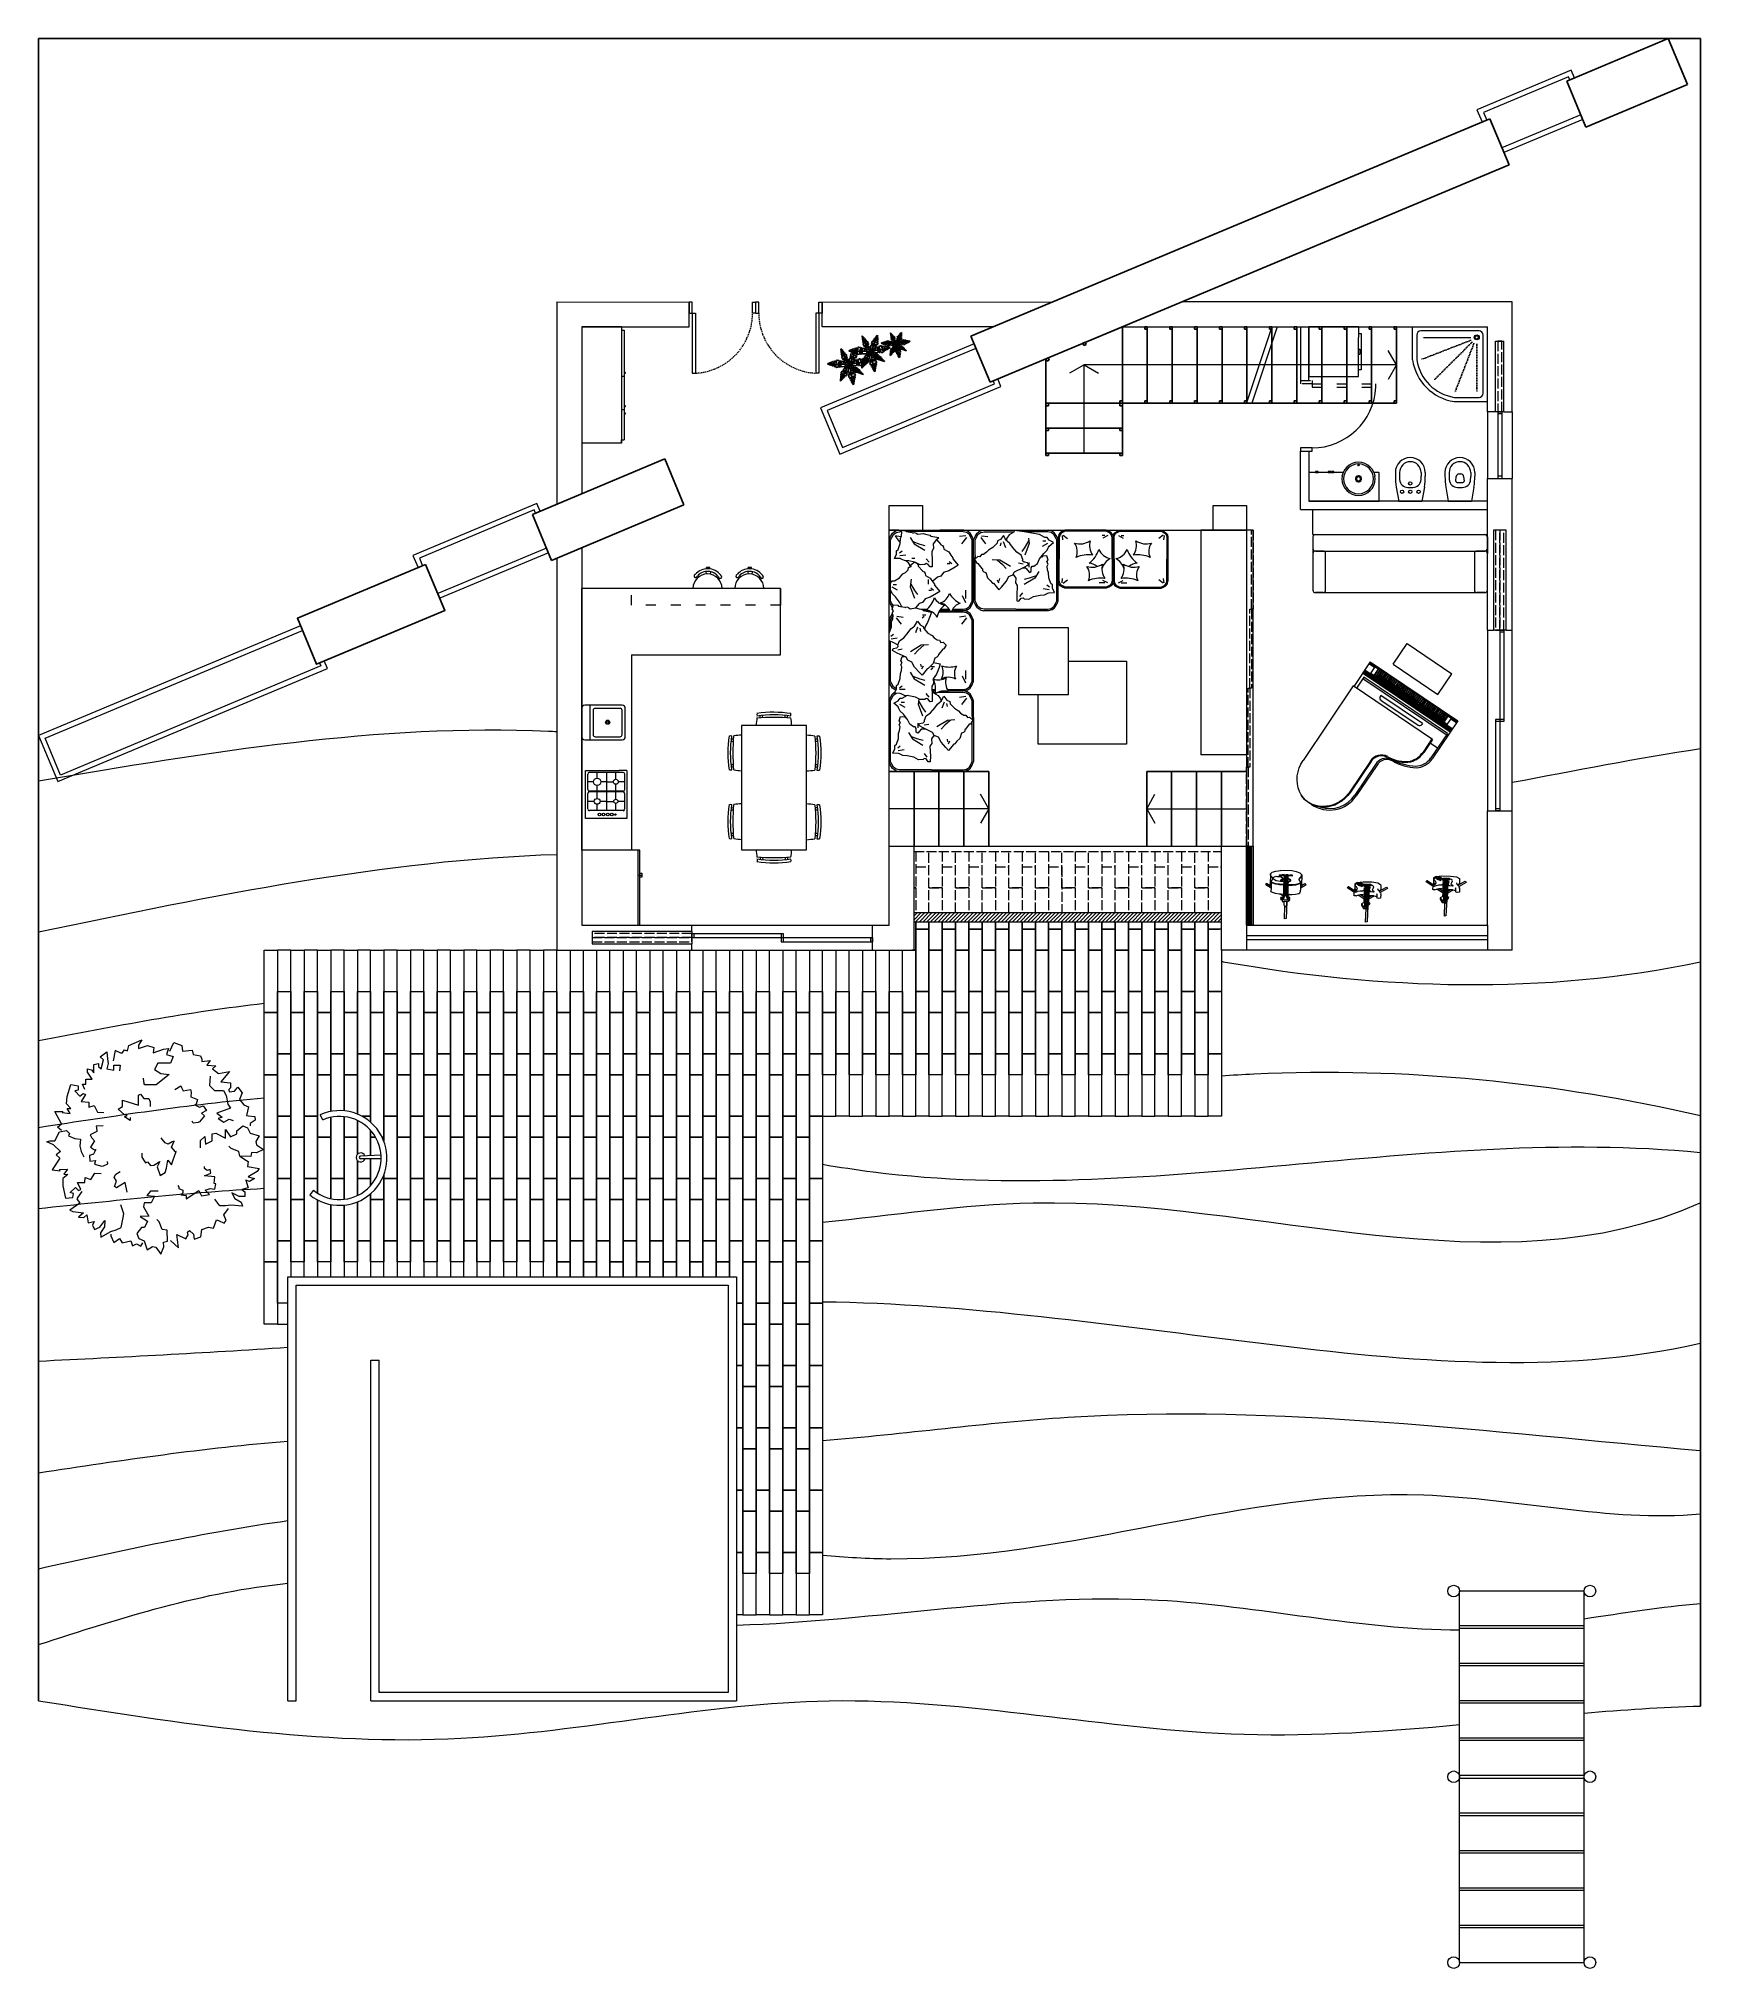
# Model space of a CAD drawing. Header units: millimetres. Extents: x 3468 to 20390, y -976 to 7887.
# Drawn here: x 14313 to 16313, y 5565 to 7887 of the extents above; entities that cross this region are included whole.
import ezdxf

# ---------------------------------------------------------------- set-up
doc = ezdxf.new("R2010")
doc.units = ezdxf.units.MM
for name, pattern in [('ACAD_ISO02W100', [15, 12, -3]), ('ACAD_ISO03W100', [30, 12, -18]), ('DOT2', [0.125, 0, -0.125]), ('TRATTEGGIATA2', [9.525, 6.35, -3.175])]:
    doc.linetypes.add(name, pattern=pattern)
for name, color, linetype, lineweight in [('A-DOOR-FULL', 4, 'Continuous', 18), ('A-FURN', 9, 'Continuous', 13), ('curve di livello', 6, 'Continuous', 9), ('MURO', 1, 'Continuous', 25), ('pavimentazione esterna', 51, 'Continuous', 15), ('PROIEZIONI', 145, 'Continuous', 13), ('PROIEZIONI_finissime_fine lines', 251, 'Continuous', 5), ('VERDE_alberi', 104, 'Continuous', 5), ('vetro', 140, 'Continuous', 15), ('Wall', 7, 'Continuous', 20)]:
    doc.layers.add(name, color=color, linetype=linetype, lineweight=lineweight)
doc.layers.add('ACQUA - water hatch', color=7, linetype='Continuous', lineweight=0, true_color=0x0f87ff)
doc.layers.add('VERDE_giardino_garden', color=7, linetype='Continuous', lineweight=13, true_color=0x426227)
doc.layers.add('VEGETAZIONE', color=7, linetype='Continuous', true_color=0x007a00)

# ---------------------------------------------------------------- blocks, each defined once
blk = doc.blocks.new('REF36T')
for p, q in [((0, -26.999999), (36, -26.999999)), ((12, -26.999999), (12, -28.999999)), ((11, -27.999999), (11, -28.999999)), ((11, -28.999999), (13, -28.999999)), ((13, -28.999999), (13, -27.999999))]:
    blk.add_line(p, q)
blk.add_lwpolyline([(0, -27.999999), (0, 0), (36, 0), (36, -27.999999)], close=True)
blk = doc.blocks.new('Guitar Stand Accoustic')
at = {"lineweight": 0}
for p, q in [((-0.36, 14.26), (-0.15, 22.09)), ((-0.15, 22.09), (0.58, 22.15)), ((0.61, 22.04), (0.46, 16.54)), ((0.58, 22.15), (0.61, 22.04)), ((-6.61, 8.06), (-6.58, 9.77)), ((-6.41, 10.12), (-6.58, 9.77)), ((-5.88, 10.41), (-6.41, 10.12)), ((-4.43, 10.79), (-5.88, 10.41)), ((-2.68, 10.98), (-4.43, 10.79)), ((-1.76, 10.98), (-2.68, 10.98)), ((-1.87, 13.59), (-1.88, 13.36)), ((-1.88, 13.36), (-1.38, 13.35)), ((-1.38, 13.58), (-1.87, 13.59)), ((-1.84, 12.51), (-1.85, 12.3)), ((-1.85, 12.3), (-1.35, 12.29)), ((-1.83, 13.1), (-1.84, 12.88)), ((-1.84, 12.88), (-1.34, 12.87)), ((-1.34, 12.5), (-1.84, 12.51)), ((-1.33, 13.09), (-1.83, 13.1)), ((-1.76, 10.98), (-0.79, 11.56)), ((-0.8, 10.97), (-1.76, 10.98)), ((-1.38, 13.53), (-1.38, 13.58)), ((-1.38, 13.53), (-1.25, 13.52)), ((-1.38, 13.37), (-1.38, 13.53)), ((-1.38, 13.35), (-1.38, 13.37)), ((-1.38, 13.37), (-1.22, 13.37)), ((-1.35, 12.45), (-1.34, 12.5)), ((-1.35, 12.45), (-1.07, 12.45)), ((-1.35, 12.3), (-1.35, 12.45)), ((-1.35, 12.29), (-1.35, 12.3)), ((-1.35, 12.3), (-1.05, 12.3)), ((-1.34, 13.04), (-1.33, 13.09)), ((-1.34, 13.04), (-1.17, 13.03)), ((-1.34, 12.89), (-1.34, 13.04)), ((-1.34, 12.87), (-1.34, 12.89)), ((-1.34, 12.89), (-1.14, 12.88)), ((-1.26, 13.57), (-1.24, 14.28)), ((-1.25, 13.52), (-1.26, 13.57)), ((-1.26, 13.57), (1.73, 13.52)), ((-1.22, 13.37), (-1.25, 13.52)), ((-1.24, 14.28), (-0.36, 14.26)), ((-1.17, 13.03), (-1.22, 13.37)), ((-1.14, 12.88), (-1.17, 13.03)), ((-1.07, 12.45), (-1.14, 12.88)), ((-1.05, 12.3), (-1.07, 12.45)), ((-0.97, 11.86), (-1.05, 12.3)), ((-0.79, 11.6), (-0.97, 11.86)), ((-0.88, 6.63), (-0.8, 10.97)), ((-0.79, 11.43), (-0.8, 11.32)), ((-0.8, 10.97), (-0.8, 11.32)), ((-0.8, 11.32), (1.2, 11.28)), ((-0.67, 11.31), (-0.8, 11.32)), ((-0.79, 11.56), (-0.79, 11.6)), ((-0.79, 11.43), (-0.79, 11.56)), ((-0.79, 11.43), (1.2, 11.4)), ((-0.78, 5.06), (-0.67, 11.31)), ((-0.69, 13.27), (-0.77, 13.21)), ((-0.77, 12.9), (-0.77, 13.21)), ((-0.69, 12.96), (-0.77, 12.9)), ((-0.77, 12.9), (-0.61, 12.9)), ((-0.66, 12.19), (-0.74, 12.14)), ((-0.74, 11.83), (-0.74, 12.14)), ((-0.66, 11.88), (-0.74, 11.83)), ((-0.74, 11.83), (-0.58, 11.83)), ((-0.65, 12.78), (-0.73, 12.73)), ((-0.73, 12.41), (-0.73, 12.73)), ((-0.65, 12.47), (-0.73, 12.41)), ((-0.73, 12.41), (-0.57, 12.41)), ((-0.61, 13.21), (-0.69, 13.27)), ((-0.61, 12.9), (-0.69, 12.96)), ((-0.67, 11.31), (-0.66, 11.83)), ((-0.32, 11.31), (-0.67, 11.31)), ((-0.58, 12.14), (-0.66, 12.19)), ((-0.58, 11.83), (-0.66, 11.88)), ((-0.57, 12.72), (-0.65, 12.78)), ((-0.57, 12.41), (-0.65, 12.47)), ((0.02, 11.3), (-0.62, 12.9)), ((-0.61, 12.9), (-0.61, 13.21)), ((-0.32, 11.31), (-0.61, 12.41)), ((-0.58, 11.83), (-0.58, 12.14)), ((-0.57, 12.41), (-0.57, 12.72)), ((-0.48, 2.37), (-0.32, 11.31)), ((-0.36, 14.26), (-0.27, 14.26)), ((0.02, 11.3), (-0.32, 11.31)), ((-0.27, 14.26), (-0.24, 15.89)), ((-0.27, 14.26), (0.77, 14.24)), ((-0.24, 15.89), (0.3, 16.87)), ((-0.13, 2.37), (0.02, 11.3)), ((0.2, 11.3), (0.02, 11.3)), ((0.2, 11.3), (0.37, 11.29)), ((0.26, 5.11), (0.37, 11.29)), ((0.3, 16.87), (0.46, 16.54)), ((0.37, 11.29), (1.08, 12.87)), ((0.37, 11.29), (0.72, 11.29)), ((0.46, 16.54), (0.8, 15.87)), ((0.61, 5.07), (0.72, 11.29)), ((0.72, 11.29), (1.04, 12.38)), ((0.72, 11.29), (1.07, 11.28)), ((0.8, 15.87), (0.77, 14.24)), ((1.75, 14.22), (0.77, 14.24)), ((0.96, 5.02), (1.07, 11.28)), ((1, 12.11), (1.09, 12.16)), ((1, 11.8), (1, 12.11)), ((1, 11.8), (1.08, 11.85)), ((1.16, 11.8), (1, 11.8)), ((1.01, 12.69), (1.1, 12.75)), ((1.01, 12.38), (1.01, 12.69)), ((1.01, 12.38), (1.09, 12.44)), ((1.17, 12.38), (1.01, 12.38)), ((1.07, 13.18), (1.16, 13.24)), ((1.07, 12.87), (1.07, 13.18)), ((1.07, 12.87), (1.15, 12.92)), ((1.23, 12.87), (1.07, 12.87)), ((1.07, 11.28), (1.08, 11.8)), ((1.07, 11.28), (1.2, 11.28)), ((1.08, 11.85), (1.16, 11.8)), ((1.09, 12.44), (1.17, 12.38)), ((1.09, 12.16), (1.17, 12.11)), ((1.1, 12.75), (1.18, 12.69)), ((1.11, 6.6), (1.19, 10.93)), ((1.15, 12.92), (1.23, 12.87)), ((1.16, 13.24), (1.24, 13.18)), ((1.16, 11.8), (1.17, 12.11)), ((1.17, 12.38), (1.18, 12.69)), ((1.19, 10.93), (1.2, 11.28)), ((1.19, 10.93), (2.59, 10.89)), ((1.2, 11.57), (1.32, 11.72)), ((1.2, 11.4), (1.2, 11.57)), ((1.2, 11.4), (1.2, 11.28)), ((1.23, 12.87), (1.24, 13.18)), ((1.32, 11.72), (1.39, 11.81)), ((1.32, 11.72), (2.59, 10.89)), ((1.39, 11.81), (1.48, 12.25)), ((1.48, 12.25), (1.51, 12.4)), ((1.78, 12.25), (1.48, 12.25)), ((1.51, 12.4), (1.6, 12.84)), ((1.78, 12.4), (1.51, 12.4)), ((1.6, 12.84), (1.63, 12.99)), ((1.79, 12.83), (1.6, 12.84)), ((1.63, 12.99), (1.69, 13.32)), ((1.79, 12.98), (1.63, 12.99)), ((1.69, 13.32), (1.72, 13.47)), ((1.85, 13.32), (1.69, 13.32)), ((1.72, 13.47), (1.73, 13.52)), ((1.85, 13.47), (1.72, 13.47)), ((1.73, 13.52), (1.75, 14.22)), ((1.78, 12.4), (1.79, 12.45)), ((1.78, 12.25), (1.78, 12.4)), ((1.78, 12.24), (1.78, 12.25)), ((2.28, 12.23), (1.78, 12.24)), ((1.79, 12.98), (1.8, 13.04)), ((1.79, 12.83), (1.79, 12.98)), ((1.79, 12.81), (1.79, 12.83)), ((2.29, 12.81), (1.79, 12.81)), ((1.79, 12.45), (2.28, 12.44)), ((1.8, 13.04), (2.29, 13.03)), ((1.85, 13.53), (2.35, 13.52)), ((1.85, 13.47), (1.85, 13.53)), ((1.85, 13.32), (1.85, 13.47)), ((1.85, 13.29), (1.85, 13.32)), ((2.35, 13.29), (1.85, 13.29)), ((2.28, 12.44), (2.28, 12.23)), ((2.29, 13.03), (2.29, 12.81)), ((2.35, 13.52), (2.35, 13.29)), ((2.59, 10.89), (3.06, 10.88)), ((3.06, 10.88), (4.81, 10.63)), ((4.81, 10.63), (6.25, 10.2)), ((6.25, 10.2), (6.77, 9.89)), ((6.77, 9.89), (6.92, 9.54)), ((6.89, 8.1), (6.92, 9.54)), ((-9.13, 6.55), (-6.61, 8.06)), ((-8.72, 5.91), (-9.13, 6.55)), ((-7, 6.94), (-8.72, 5.91)), ((-7.22, 2.08), (-7.14, 6.42)), ((-7, 2.9), (-7.22, 2.08)), ((-7, 2.67), (-7.22, 1.85)), ((-7.22, 1.85), (-7.22, 2.08)), ((-7.22, 1.85), (-6.44, 1.05)), ((-7, 6.94), (-7.14, 6.42)), ((-6.92, 7.24), (-7, 6.94)), ((-6.15, 3.59), (-7, 2.9)), ((-6.16, 3.36), (-7, 2.67)), ((-6.62, 7.49), (-6.92, 7.24)), ((-6.49, 5.55), (-6.66, 5.2)), ((-6.66, 5.2), (-6.65, 5.44)), ((-6.66, 5.2), (-6.43, 4.85)), ((-6.65, 5.44), (-6.62, 7.49)), ((-6.49, 5.78), (-6.65, 5.44)), ((-6.62, 7.49), (-6.61, 8.06)), ((-5.96, 6.08), (-6.49, 5.78)), ((-5.96, 5.84), (-6.49, 5.55)), ((-6.44, 1.05), (-4.79, 0.42)), ((-6.43, 4.85), (-6, 4.17)), ((-5.96, 4.11), (-6.16, 3.36)), ((-6, 4.17), (-6.15, 3.59)), ((-6, 4.17), (-5.96, 4.11)), ((-4.51, 6.45), (-5.96, 6.08)), ((-4.51, 6.22), (-5.96, 5.84)), ((-4.79, 0.42), (-2.55, 0.05)), ((-2.75, 6.64), (-4.51, 6.45)), ((-2.76, 6.41), (-4.51, 6.22)), ((-2.94, 2.53), (-2.95, 2.3)), ((-2.95, 2.3), (-2.95, 2.05)), ((-2.95, 2.3), (3.03, 2.2)), ((-2.95, 2.05), (-1.71, 2.03)), ((-2.94, 2.53), (3.03, 2.43)), ((-0.88, 6.4), (-2.76, 6.41)), ((-0.88, 6.63), (-2.75, 6.64)), ((-2.55, 0.05), (2.55, -0.05)), ((-1.31, 5.12), (-2.19, 4.74)), ((-2.19, 4.74), (-2.19, 4.24)), ((-2.19, 4.24), (-1.33, 3.82)), ((-1.81, 4.69), (-1.82, 4.27)), ((-1.82, 4.27), (-1.1, 3.93)), ((-1.08, 5.01), (-1.81, 4.69)), ((-0.84, 1.97), (-1.71, 2.03)), ((-1.33, 3.82), (-0.05, 3.66)), ((-0.91, 5.16), (-1.31, 5.12)), ((-1.1, 3.93), (0.07, 3.78)), ((0.09, 5.12), (-1.08, 5.01)), ((-0.91, 2.17), (-1.06, 2.08)), ((-1.06, 2.08), (-0.76, 2.08)), ((-0.91, 5.16), (-0.88, 6.4)), ((-0.91, 5.04), (-0.91, 5.16)), ((-0.03, 5.12), (-0.91, 5.04)), ((-0.76, 2.08), (-0.91, 2.17)), ((-0.88, 6.4), (-0.88, 6.63)), ((-0.84, 1.97), (0.03, 1.89)), ((-0.83, 2.38), (-0.78, 5.06)), ((-0.56, 2.17), (-0.71, 2.08)), ((-0.71, 2.08), (-0.41, 2.07)), ((-0.41, 2.07), (-0.56, 2.17)), ((-0.21, 2.16), (-0.36, 2.07)), ((-0.36, 2.07), (-0.06, 2.06)), ((-0.06, 2.06), (-0.21, 2.16)), ((-0.03, 5.12), (0.21, 5.12)), ((0.9, 1.94), (0.03, 1.89)), ((1.24, 3.88), (0.07, 3.78)), ((0.09, 5.12), (1.26, 4.97)), ((0.14, 2.06), (0.29, 2.15)), ((0.43, 2.06), (0.14, 2.06)), ((1.47, 3.77), (0.18, 3.66)), ((0.21, 5.12), (1.08, 5.01)), ((0.22, 2.36), (0.26, 5.11)), ((0.29, 2.15), (0.43, 2.06)), ((0.49, 2.05), (0.64, 2.14)), ((0.78, 2.05), (0.49, 2.05)), ((0.56, 2.36), (0.61, 5.07)), ((0.64, 2.14), (0.78, 2.05)), ((0.83, 2.05), (0.98, 2.13)), ((1.13, 2.04), (0.83, 2.05)), ((0.9, 1.94), (1.78, 1.97)), ((0.91, 2.35), (0.96, 5.02)), ((0.98, 2.13), (1.13, 2.04)), ((1.08, 5.01), (1.09, 5.13)), ((1.09, 5.13), (1.11, 6.36)), ((1.09, 5.13), (1.49, 5.07)), ((1.11, 6.6), (2.98, 6.54)), ((1.11, 6.36), (1.11, 6.6)), ((1.11, 6.36), (2.98, 6.31)), ((1.97, 4.21), (1.24, 3.88)), ((1.26, 4.97), (1.98, 4.62)), ((1.3, 3.4), (1.47, 3.66)), ((2.58, 2.66), (1.3, 3.4)), ((2.34, 4.16), (1.47, 3.77)), ((2.34, 4.04), (1.47, 3.66)), ((1.49, 5.07), (1.69, 4.98)), ((1.49, 4.96), (1.69, 4.98)), ((1.49, 4.96), (2.35, 4.54)), ((1.69, 4.98), (2.5, 5.05)), ((3.02, 1.94), (1.78, 1.97)), ((1.98, 4.62), (1.97, 4.21)), ((2.35, 4.54), (2.34, 4.16)), ((2.34, 4.16), (2.34, 4.04)), ((2.5, 5.05), (4.57, 4.69)), ((4.8, 0.25), (2.55, -0.05)), ((3.16, 2.77), (2.58, 2.66)), ((2.98, 6.54), (4.73, 6.29)), ((2.98, 6.31), (4.73, 6.06)), ((3.03, 2.2), (3.02, 1.94)), ((3.03, 2.43), (3.03, 2.2)), ((4.35, 2.74), (3.16, 2.77)), ((4.77, 2.61), (4.35, 2.74)), ((4.57, 4.69), (5.83, 4.03)), ((4.73, 6.29), (6.17, 5.86)), ((4.73, 6.06), (6.17, 5.63)), ((5.9, 3.26), (4.77, 2.61)), ((6.48, 0.82), (4.8, 0.25)), ((5.83, 4.03), (5.9, 3.26)), ((6.15, 3.96), (6.1, 3.89)), ((6.1, 3.89), (6.27, 3.14)), ((6.6, 4.62), (6.15, 3.96)), ((6.15, 3.96), (6.28, 3.37)), ((6.17, 5.86), (6.69, 5.55)), ((6.17, 5.63), (6.69, 5.31)), ((6.27, 3.14), (7.09, 2.42)), ((6.28, 3.37), (7.1, 2.65)), ((7.29, 1.59), (6.48, 0.82)), ((6.84, 4.96), (6.6, 4.62)), ((6.69, 5.55), (6.84, 5.2)), ((6.69, 5.31), (6.84, 4.96)), ((6.84, 5.2), (6.88, 7.25)), ((6.84, 4.96), (6.84, 5.2)), ((6.88, 7.25), (6.89, 8.1)), ((6.88, 7.25), (7.09, 7.06)), ((6.89, 8.1), (9.26, 6.56)), ((8.83, 5.94), (7.09, 7.06)), ((7.09, 7.06), (7.17, 6.99)), ((7.09, 2.42), (7.29, 1.59)), ((7.1, 2.65), (7.29, 1.83)), ((7.17, 6.99), (7.37, 6.16)), ((7.29, 1.83), (7.37, 6.16)), ((7.29, 1.59), (7.29, 1.83)), ((8.93, 5.91), (8.83, 5.94)), ((9.26, 6.56), (8.93, 5.91))]:
    blk.add_line(p, q, dxfattribs=at)
blk = doc.blocks.new('Guitar Stand Electric')
for p, q in [((-0.43, 11.09), (-0.24, 18.46)), ((-0.24, 18.46), (0.49, 18.52)), ((0.52, 18.42), (0.36, 12.43)), ((0.49, 18.52), (0.52, 18.42)), ((-1.16, 9.67), (0.52, 11.76)), ((-1.16, 9.67), (-1.15, 10.2)), ((-0.66, 9.5), (-1.16, 9.67)), ((-1.15, 10.2), (-0.43, 11.09)), ((-0.44, 9.82), (-0.71, 9.7)), ((-0.71, 9.7), (-0.71, 9.52)), ((-0.45, 9.64), (-0.71, 9.52)), ((-0.71, 9.52), (-0.18, 9.51)), ((-0.68, 8.52), (-0.67, 9.01)), ((-0.67, 9.01), (-0.66, 9.5)), ((-0.67, 9.01), (1.33, 8.97)), ((-0.66, 9.5), (1.34, 9.46)), ((-0.59, 1.62), (-0.45, 9.52)), ((-0.18, 9.51), (-0.45, 9.64)), ((-0.18, 9.69), (-0.44, 9.82)), ((-0.43, 11.09), (-0.34, 11.21)), ((-0.13, 10.12), (-0.4, 10)), ((-0.4, 10), (-0.4, 9.82)), ((-0.14, 9.94), (-0.4, 9.82)), ((-0.4, 9.82), (0.13, 9.81)), ((-0.34, 11.21), (0.47, 12.22)), ((-0.34, 11.21), (-0.33, 11.76)), ((-0.33, 11.76), (0.21, 12.75)), ((-0.24, 3.98), (-0.14, 9.81)), ((-0.18, 9.69), (-0.18, 9.51)), ((0.13, 9.81), (-0.14, 9.94)), ((0.13, 9.99), (-0.13, 10.12)), ((0.18, 10.56), (-0.09, 10.43)), ((-0.09, 10.43), (-0.09, 10.26)), ((0.18, 10.38), (-0.09, 10.26)), ((-0.09, 10.26), (0.44, 10.25)), ((0.06, 3.97), (0.17, 10.25)), ((0.13, 9.99), (0.13, 9.81)), ((0.44, 10.42), (0.18, 10.56)), ((0.44, 10.25), (0.18, 10.38)), ((0.21, 12.75), (0.36, 12.43)), ((0.49, 10.94), (0.22, 10.81)), ((0.22, 10.81), (0.22, 10.63)), ((0.49, 10.77), (0.22, 10.63)), ((0.22, 10.63), (0.75, 10.62)), ((0.36, 12.43), (0.47, 12.22)), ((0.37, 3.97), (0.49, 10.63)), ((0.44, 10.42), (0.44, 10.25)), ((0.47, 12.22), (0.52, 12.29)), ((0.75, 10.8), (0.49, 10.94)), ((0.75, 10.62), (0.49, 10.77)), ((1.58, 12.27), (0.52, 12.29)), ((0.52, 11.76), (0.52, 12.29)), ((0.52, 11.76), (1.57, 11.74)), ((0.8, 11.25), (0.53, 11.11)), ((0.53, 11.11), (0.53, 10.93)), ((0.8, 11.07), (0.53, 10.93)), ((0.53, 10.93), (1.06, 10.92)), ((0.67, 3.96), (0.8, 10.92)), ((0.75, 10.8), (0.75, 10.62)), ((1.06, 11.1), (0.8, 11.25)), ((1.06, 10.92), (0.8, 11.07)), ((0.85, 11.46), (0.84, 11.29)), ((1.11, 11.43), (0.84, 11.29)), ((0.84, 11.29), (1.37, 11.28)), ((1.11, 11.61), (0.85, 11.46)), ((0.98, 3.95), (1.11, 11.28)), ((1.06, 11.1), (1.06, 10.92)), ((1.37, 11.46), (1.11, 11.61)), ((1.37, 11.28), (1.11, 11.43)), ((1.33, 8.97), (1.32, 8.49)), ((1.34, 9.46), (1.33, 8.97)), ((1.34, 9.46), (2.6, 10.19)), ((1.37, 11.46), (1.37, 11.28)), ((1.57, 11.74), (1.58, 12.27)), ((2.6, 10.19), (1.57, 11.74)), ((2.61, 10.72), (1.58, 12.27)), ((2.6, 10.19), (2.61, 10.72)), ((-9.25, 2.86), (-5.99, 4.82)), ((-8.84, 2.22), (-9.25, 2.86)), ((-5.5, 4.23), (-8.84, 2.22)), ((-6.25, 5.7), (-6.22, 7.35)), ((-6.25, 5.7), (-6.22, 5.47)), ((-6.22, 7.35), (-5.21, 7.59)), ((-6.07, 5.04), (-6.22, 5.47)), ((-6.22, 1.72), (-6.2, 3.38)), ((-6.11, 1.06), (-6.22, 1.72)), ((-5.27, 4.02), (-6.2, 3.38)), ((-4.77, 0.34), (-6.11, 1.06)), ((-6.07, 5.04), (-5.99, 4.82)), ((-5.99, 4.82), (-5.92, 4.6)), ((-5.92, 4.6), (-5.5, 4.23)), ((-5.5, 4.23), (-5.27, 4.02)), ((-5.27, 4.02), (-5.11, 3.88)), ((-5.21, 7.59), (-4.43, 7.25)), ((-5.11, 3.88), (-4.9, 3.13)), ((-2.02, 0.01), (-4.77, 0.34)), ((-4.46, 5.6), (-4.53, 5.29)), ((-4.46, 5.6), (-4.43, 6.91)), ((-4.43, 6.91), (-4.43, 7.25)), ((-4.43, 6.91), (-3.96, 6.63)), ((-3.96, 6.63), (-3.27, 6.45)), ((-3.27, 6.45), (-0.69, 8.01)), ((-3.27, 6.45), (-3.07, 6.4)), ((-3.22, 4.53), (-2.78, 4.67)), ((-3.22, 4.53), (-2.59, 4.06)), ((-3.07, 6.4), (-2.02, 6.32)), ((-2.65, 3.07), (-2.99, 2.19)), ((-2.99, 2.19), (-2.74, 1.92)), ((-2.78, 4.67), (-1.75, 4.57)), ((-2.74, 1.92), (-2.24, 1.68)), ((-2.4, 3.56), (-2.65, 3.07)), ((-2.59, 4.06), (-2.4, 3.56)), ((-2.24, 1.68), (-1.53, 1.51)), ((-0.71, 7.11), (-2.02, 6.32)), ((-2.02, 6.32), (-1.99, 6.32)), ((2.02, -0.01), (-2.02, 0.01)), ((-1.99, 6.32), (-1.12, 6.42)), ((-1.75, 4.57), (-0.75, 4.63)), ((-1.54, 1.05), (-1.53, 1.51)), ((1.58, 1), (-1.54, 1.05)), ((-1.53, 1.87), (-1.53, 1.52)), ((-1.53, 1.87), (1.6, 1.82)), ((-1.53, 1.52), (1.59, 1.46)), ((-1.53, 1.51), (-1.53, 1.52)), ((-1.23, 2.48), (-1.12, 2.66)), ((-1.23, 2.36), (-1.12, 2.54)), ((-1.23, 2.48), (-1.23, 2.36)), ((1.35, 2.16), (-1.23, 2.36)), ((-1.21, 3.35), (-1.22, 3.23)), ((-1.22, 3.23), (1.41, 3.19)), ((-1.22, 3.05), (-1.22, 3.23)), ((1.41, 3), (-1.22, 3.05)), ((-1.21, 3.74), (-1.2, 3.93)), ((1.42, 3.7), (-1.21, 3.74)), ((-1.21, 3.35), (1.41, 3.31)), ((-1.2, 4.04), (-0.76, 4.04)), ((-1.2, 4.04), (-1.2, 3.93)), ((-1.2, 3.93), (1.42, 3.88)), ((-1.12, 6.42), (-0.71, 6.67)), ((-1.12, 2.66), (1.46, 2.45)), ((-1.12, 2.66), (-1.12, 2.54)), ((-1.12, 2.54), (1.45, 2.34)), ((-0.91, 3.17), (-0.96, 3.12)), ((-0.96, 3.12), (-0.84, 3.09)), ((-0.9, 3.86), (-0.95, 3.81)), ((-0.95, 3.81), (-0.83, 3.78)), ((-0.86, 2.45), (-0.93, 2.41)), ((-0.93, 2.41), (-0.83, 2.38)), ((-0.76, 3.17), (-0.91, 3.17)), ((-0.75, 3.86), (-0.9, 3.86)), ((-0.72, 2.44), (-0.86, 2.45)), ((-0.84, 3.09), (-0.72, 3.12)), ((-0.83, 3.78), (-0.71, 3.81)), ((-0.83, 2.38), (-0.7, 2.4)), ((-0.76, 4.21), (-0.75, 4.45)), ((-0.76, 4.21), (1.25, 4.17)), ((-0.76, 4.04), (-0.76, 4.21)), ((-0.76, 3.99), (-0.76, 4.04)), ((1.24, 3.95), (-0.76, 3.99)), ((-0.72, 3.12), (-0.76, 3.17)), ((-0.75, 4.7), (-0.74, 4.94)), ((-0.75, 4.7), (1.25, 4.66)), ((-0.75, 4.63), (-0.75, 4.7)), ((-0.75, 4.45), (-0.75, 4.63)), ((-0.75, 4.45), (1.25, 4.42)), ((-0.71, 3.81), (-0.75, 3.86)), ((-0.74, 5.43), (-0.73, 5.67)), ((-0.74, 5.18), (-0.74, 5.43)), ((-0.74, 5.43), (1.27, 5.39)), ((-0.74, 5.18), (1.26, 5.15)), ((-0.74, 4.94), (-0.74, 5.18)), ((-0.74, 4.94), (1.26, 4.9)), ((-0.73, 5.96), (-0.72, 6.24)), ((-0.73, 5.67), (-0.73, 5.96)), ((-0.73, 5.96), (1.28, 5.92)), ((-0.73, 5.67), (1.27, 5.64)), ((-0.72, 6.57), (-0.71, 6.67)), ((-0.72, 6.57), (1.29, 6.53)), ((-0.72, 6.24), (-0.72, 6.57)), ((-0.72, 6.24), (1.28, 6.21)), ((-0.7, 2.4), (-0.72, 2.44)), ((-0.71, 7.11), (-0.7, 7.22)), ((-0.71, 6.89), (-0.71, 7.11)), ((-0.71, 6.89), (1.29, 6.86)), ((-0.71, 6.67), (-0.71, 6.89)), ((-0.7, 7.58), (-0.69, 8.01)), ((-0.7, 7.58), (1.31, 7.55)), ((-0.7, 7.22), (-0.7, 7.58)), ((-0.7, 7.22), (1.3, 7.18)), ((-0.69, 8.03), (-0.68, 8.52)), ((-0.69, 8.03), (1.31, 8)), ((-0.69, 8.01), (-0.69, 8.03)), ((-0.68, 8.52), (1.32, 8.49)), ((-0.54, 3.16), (-0.58, 3.12)), ((-0.58, 3.12), (-0.46, 3.09)), ((-0.52, 3.85), (-0.57, 3.81)), ((-0.57, 3.81), (-0.45, 3.78)), ((-0.49, 2.43), (-0.56, 2.39)), ((-0.56, 2.39), (-0.46, 2.35)), ((-0.39, 3.16), (-0.54, 3.16)), ((-0.38, 3.85), (-0.52, 3.85)), ((-0.35, 2.41), (-0.49, 2.43)), ((-0.46, 3.09), (-0.35, 3.11)), ((-0.46, 2.35), (-0.33, 2.37)), ((-0.45, 3.78), (-0.33, 3.8)), ((-0.35, 3.11), (-0.39, 3.16)), ((-0.33, 3.8), (-0.38, 3.85)), ((-0.33, 2.37), (-0.35, 2.41)), ((-0.28, 1.61), (-0.24, 3.98)), ((-0.1, 3.15), (-0.15, 3.11)), ((-0.15, 3.11), (-0.03, 3.08)), ((-0.09, 3.85), (-0.13, 3.8)), ((-0.13, 3.8), (-0.02, 3.77)), ((-0.06, 2.39), (-0.13, 2.35)), ((-0.13, 2.35), (-0.03, 2.32)), ((0.05, 3.15), (-0.1, 3.15)), ((0.06, 3.84), (-0.09, 3.85)), ((0.08, 2.38), (-0.06, 2.39)), ((-0.03, 3.08), (0.09, 3.1)), ((-0.03, 2.32), (0.1, 2.33)), ((-0.02, 3.77), (0.1, 3.8)), ((0.02, 1.61), (0.06, 3.97)), ((0.09, 3.1), (0.05, 3.15)), ((0.1, 3.8), (0.06, 3.84)), ((0.1, 2.33), (0.08, 2.38)), ((0.28, 3.15), (0.23, 3.1)), ((0.23, 3.1), (0.35, 3.07)), ((0.3, 2.36), (0.23, 2.32)), ((0.23, 2.32), (0.33, 2.29)), ((0.29, 3.84), (0.24, 3.79)), ((0.24, 3.79), (0.36, 3.76)), ((0.42, 3.14), (0.28, 3.15)), ((0.43, 3.84), (0.29, 3.84)), ((0.45, 2.35), (0.3, 2.36)), ((0.33, 1.6), (0.37, 3.97)), ((0.33, 2.29), (0.47, 2.3)), ((0.35, 3.07), (0.47, 3.1)), ((0.36, 3.76), (0.48, 3.79)), ((0.47, 3.1), (0.42, 3.14)), ((0.48, 3.79), (0.43, 3.84)), ((0.47, 2.3), (0.45, 2.35)), ((0.65, 3.14), (0.6, 3.1)), ((0.6, 3.1), (0.72, 3.07)), ((0.67, 2.33), (0.6, 2.29)), ((0.6, 2.29), (0.7, 2.26)), ((0.66, 3.83), (0.62, 3.79)), ((0.62, 3.79), (0.73, 3.76)), ((0.63, 1.6), (0.67, 3.96)), ((0.8, 3.14), (0.65, 3.14)), ((0.81, 3.83), (0.66, 3.83)), ((0.82, 2.32), (0.67, 2.33)), ((0.7, 2.26), (0.84, 2.28)), ((0.72, 3.07), (0.84, 3.09)), ((0.73, 3.76), (0.85, 3.78)), ((0.84, 3.09), (0.8, 3.14)), ((0.85, 3.78), (0.81, 3.83)), ((0.84, 2.28), (0.82, 2.32)), ((0.94, 1.59), (0.98, 3.95)), ((1.04, 2.31), (0.97, 2.27)), ((0.97, 2.27), (1.07, 2.23)), ((1.03, 3.13), (0.98, 3.09)), ((0.98, 3.09), (1.1, 3.06)), ((1.04, 3.83), (0.99, 3.78)), ((0.99, 3.78), (1.11, 3.75)), ((1.17, 3.13), (1.03, 3.13)), ((1.18, 3.82), (1.04, 3.83)), ((1.19, 2.29), (1.04, 2.31)), ((1.07, 2.23), (1.2, 2.25)), ((1.1, 3.06), (1.22, 3.08)), ((1.11, 3.75), (1.23, 3.78)), ((1.22, 3.08), (1.17, 3.13)), ((1.23, 3.78), (1.18, 3.82)), ((1.2, 2.25), (1.19, 2.29)), ((1.25, 4.17), (1.24, 4)), ((1.24, 4), (1.42, 4)), ((1.24, 4), (1.24, 3.95)), ((1.26, 4.9), (1.25, 4.66)), ((1.25, 4.66), (1.25, 4.42)), ((1.25, 4.42), (1.25, 4.19)), ((1.25, 4.19), (1.99, 4.1)), ((1.25, 4.19), (1.25, 4.17)), ((1.27, 5.39), (1.26, 5.15)), ((1.26, 5.15), (1.26, 4.9)), ((1.28, 5.92), (1.27, 5.64)), ((1.27, 5.64), (1.27, 5.39)), ((1.29, 6.53), (1.28, 6.21)), ((1.28, 6.21), (1.28, 5.96)), ((2.03, 5.88), (1.28, 5.96)), ((1.28, 5.96), (1.28, 5.92)), ((1.3, 7.11), (1.29, 6.86)), ((1.29, 6.86), (1.29, 6.53)), ((1.31, 7.55), (1.3, 7.18)), ((1.3, 7.18), (1.3, 7.11)), ((3.1, 5.94), (1.3, 7.11)), ((1.32, 8.49), (1.31, 8.01)), ((1.31, 8.01), (4.17, 6.15)), ((1.31, 8.01), (1.31, 8)), ((1.31, 8), (1.31, 7.55)), ((1.45, 2.34), (1.35, 2.16)), ((1.41, 3.31), (1.41, 3.19)), ((1.41, 3.19), (1.41, 3)), ((1.42, 4), (1.42, 3.88)), ((1.42, 3.88), (1.42, 3.7)), ((1.46, 2.45), (1.45, 2.34)), ((1.59, 1.46), (1.58, 1)), ((1.6, 1.82), (1.59, 1.58)), ((1.59, 1.58), (2.27, 1.56)), ((1.59, 1.58), (1.59, 1.46)), ((3.3, 4.17), (1.99, 4.1)), ((3.21, 0.99), (2.01, 1.13)), ((2.01, 1.13), (2.61, 0.77)), ((4.7, 0.39), (2.02, -0.01)), ((3.1, 5.94), (2.03, 5.88)), ((2.65, 2.1), (2.27, 1.99)), ((2.27, 1.99), (2.27, 1.56)), ((2.64, 1.63), (2.27, 1.52)), ((2.27, 1.56), (2.27, 1.52)), ((2.27, 1.52), (2.64, 1.39)), ((2.53, 0.9), (2.77, 0.98)), ((2.77, 0.83), (2.53, 0.9)), ((2.61, 0.77), (3.77, 0.61)), ((3.02, 1.5), (2.64, 1.63)), ((2.64, 1.39), (2.95, 1.48)), ((3.02, 1.97), (2.65, 2.1)), ((2.77, 0.98), (2.81, 1)), ((2.77, 0.83), (2.77, 0.98)), ((2.77, 0.83), (3.31, 0.75)), ((3.05, 0.93), (2.81, 1)), ((2.95, 1.48), (3.02, 1.5)), ((2.95, 1.48), (3.48, 1.35)), ((3.02, 1.97), (3.02, 1.5)), ((3.31, 0.75), (3.05, 0.93)), ((4.17, 6.15), (3.17, 5.94)), ((3.77, 0.61), (3.21, 0.99)), ((4.6, 4.44), (3.3, 4.17)), ((3.48, 1.35), (3.47, 1.19)), ((3.85, 1.3), (3.47, 1.19)), ((3.47, 1.19), (3.85, 1.06)), ((3.86, 1.78), (3.48, 1.66)), ((3.48, 1.66), (3.48, 1.35)), ((4.22, 1.17), (3.85, 1.3)), ((3.85, 1.06), (3.88, 1.07)), ((4.23, 1.65), (3.86, 1.78)), ((3.88, 1.07), (4.14, 1.15)), ((3.88, 1.07), (4.01, 0.96)), ((4.01, 0.96), (4.13, 0.94)), ((4.14, 1.15), (4.13, 0.94)), ((4.13, 0.94), (4.13, 0.72)), ((4.51, 0.83), (4.13, 0.72)), ((4.13, 0.72), (4.5, 0.59)), ((4.14, 1.15), (4.22, 1.17)), ((4.35, 6.19), (4.17, 6.15)), ((4.23, 1.65), (4.22, 1.22)), ((4.51, 1.31), (4.22, 1.22)), ((4.22, 1.22), (4.22, 1.17)), ((5.12, 6.57), (4.35, 6.19)), ((4.5, 0.59), (4.88, 0.7)), ((4.89, 1.18), (4.51, 1.31)), ((4.88, 0.7), (4.51, 0.83)), ((5.28, 4.78), (4.6, 4.44)), ((4.68, 3.3), (4.92, 3.88)), ((4.91, 2.72), (4.68, 3.3)), ((4.7, 0.39), (5.81, 1.07)), ((4.89, 1.18), (4.88, 0.83)), ((4.88, 0.83), (5.31, 0.98)), ((4.88, 0.83), (4.88, 0.7)), ((4.91, 2.72), (5.05, 2.55)), ((4.92, 3.88), (5.58, 4.38)), ((5.21, 3.79), (4.94, 3.2)), ((5.05, 2.55), (5.6, 2.09)), ((5.12, 6.57), (5.79, 6.53)), ((5.51, 4.01), (5.21, 3.79)), ((5.62, 4.76), (5.28, 4.78)), ((5.31, 0.98), (5.44, 1.1)), ((5.44, 1.1), (5.6, 1.47)), ((5.76, 4.2), (5.51, 4.01)), ((5.51, 4.01), (5.85, 3.74)), ((5.58, 4.38), (5.71, 4.55)), ((5.6, 2.09), (5.62, 1.85)), ((5.6, 1.47), (5.62, 1.85)), ((5.73, 4.73), (5.62, 4.76)), ((5.71, 4.55), (5.77, 4.68)), ((5.77, 4.68), (5.73, 4.73)), ((5.94, 4.34), (5.76, 4.2)), ((8.77, 2.25), (5.76, 4.2)), ((5.79, 6.53), (6.1, 6.45)), ((5.81, 1.07), (5.84, 2.72)), ((5.84, 2.72), (5.85, 3.74)), ((6.08, 4.52), (5.94, 4.34)), ((6.15, 4.67), (6.08, 4.52)), ((6.1, 6.45), (6.17, 6.33)), ((6.15, 4.86), (6.17, 6.33)), ((6.15, 4.86), (9.21, 2.87)), ((6.15, 4.67), (6.15, 4.86)), ((8.88, 2.22), (8.77, 2.25)), ((9.21, 2.87), (8.88, 2.22))]:
    blk.add_line(p, q)
blk = doc.blocks.new('A$C396F796F')
at = {"layer": 'VERDE_alberi'}
for points in [[(-2.728, 2.349), (-2.813, 2.557), (-2.686, 2.557), (-2.686, 2.739), (-2.448, 2.739), (-2.63, 3.012), (-2.63, 3.129), (-2.476, 3.09), (-2.392, 2.986), (-2.392, 3.299), (-2.21, 3.338), (-2.21, 3.22), (-2.111, 3.129), (-2.027, 3.468), (-2.153, 3.585), (-1.901, 3.767), (-1.873, 3.507), (-1.845, 3.338), (-1.901, 3.129), (-1.635, 3.077), (-1.635, 3.273), (-1.396, 3.273), (-1.424, 3.051)], [(-1.246, 3.854), (-1.35, 3.705), (-1.586, 3.82), (-1.668, 3.437)], [(-1.246, 3.854), (-1.122, 3.81), (-1.066, 4.005), (-0.576, 4.226), (-0.702, 4.018), (-0.702, 3.901), (-0.365, 4.005), (-0.127, 3.94), (-0.155, 3.732), (0.238, 3.875), (0.42, 3.901), (0.35, 3.667), (0.602, 3.602), (0.504, 3.341), (0.027, 3.341), (-0.099, 3.107), (0.14, 2.951), (0.448, 2.925), (-0.043, 2.535), (-0.463, 2.535), (-0.491, 2.561), (-0.519, 2.782)], [(0.476, 3.797), (0.63, 4.122), (0.925, 4.005), (0.953, 3.797), (1.318, 3.836), (1.346, 3.667), (1.626, 3.628), (1.682, 3.498), (1.682, 3.406), (1.991, 3.445), (1.864, 3.276), (2.201, 3.25), (2.075, 3.133), (2.31, 2.958)], [(2.31, 2.958), (2.718, 3.036), (2.394, 2.642), (2.764, 2.602), (2.764, 2.422), (2.694, 2.352), (2.714, 2.262), (2.913, 2.292), (3.033, 2.442), (3.203, 2.232), (3.093, 1.983), (3.261, 1.772), (3.44, 1.703), (3.363, 1.373), (3.443, 1.363), (3.673, 1.334), (3.683, 1.204), (3.503, 1.074), (3.502, 0.985)], [(-3.608, 0.808), (-3.762, 0.939), (-3.608, 1.056), (-3.86, 1.524), (-3.552, 1.524), (-3.58, 1.485), (-3.285, 1.446), (-3.398, 1.641), (-3.257, 1.641), (-3.426, 1.81), (-3.398, 2.084), (-3.257, 2.539), (-2.977, 2.487), (-2.977, 2.331), (-3.103, 2.305), (-2.921, 2.097), (-2.795, 2.201), (-2.71, 2.162), (-2.865, 1.901), (-2.584, 1.875), (-2.584, 1.693), (-2.374, 1.745), (-2.248, 1.498), (-2.017, 1.489)], [(0.661, 2.348), (0.888, 2.491), (0.917, 2.432), (0.981, 2.304), (1.254, 2.354), (1.275, 2.248), (1.264, 2.082), (1.52, 1.978), (1.466, 1.805), (1.415, 1.78), (1.586, 1.69), (1.735, 1.736), (1.853, 1.562), (1.671, 1.457), (1.779, 1.365), (1.593, 1.141), (1.543, 1.116), (1.357, 1.081), (1.316, 1.163)], [(1.996, 2.85), (1.968, 2.499), (2.15, 2.317), (2.496, 2.316), (2.594, 2.134), (2.66, 1.8), (2.758, 1.657), (2.25, 1.465), (2.445, 1.315), (2.291, 1.263), (2.511, 1.118), (2.706, 1.241), (2.855, 1.185)], [(-1.019, 1.294), (-1.019, 1.19), (-1.23, 1.32), (-1.132, 1.372), (-1.23, 1.398), (-1.468, 1.619), (-1.314, 1.71), (-1.314, 1.957), (-0.711, 1.762), (-0.711, 2.139), (-0.627, 2.178), (-0.501, 2.009), (-0.318, 2.009), (-0.262, 1.892), (-0.262, 1.71)], [(-3.646, 0.014), (-3.916, 0.275), (-4.155, 0.379), (-4.043, 0.418), (-3.86, 0.418), (-3.678, 0.756), (-3.426, 0.808), (-3.313, 0.691), (-3.341, 0.613), (-3.103, 0.509), (-2.893, 0.483), (-2.921, 0.223), (-2.865, 0.015), (-2.767, -0.18)], [(-2.04, 0.991), (-2.307, 0.973), (-2.296, 0.909), (-2.273, 0.768), (-2.523, 0.647), (-2.478, 0.549), (-2.371, 0.422), (-2.517, 0.186), (-2.371, 0.079), (-2.316, 0.088), (-2.401, -0.084), (-2.548, -0.136), (-2.542, -0.345), (-2.332, -0.324), (-2.366, -0.461), (-2.084, -0.533), (-2.029, -0.524), (-1.857, -0.442), (-1.872, -0.353)], [(1.633, 0.153), (1.633, 0.439), (1.787, 0.582), (1.815, 0.296), (2.068, 0.426), (2.068, 0.686), (2.208, 0.712), (2.572, 0.517), (2.572, 0.842), (2.755, 0.569), (2.993, 0.686), (2.993, 0.803), (3.218, 0.985), (3.4, 0.907), (3.498, 0.712), (3.835, 0.608), (3.708, 0.4), (3.736, 0.27), (4.003, 0.088), (3.736, -0.029), (3.554, -0.016), (3.526, -0.173), (3.105, -0.16), (3.077, 0.023), (2.783, 0.127), (2.699, 0.218)], [(-3.646, 0.014), (-3.812, -0.101), (-3.669, -0.232), (-3.965, -0.675), (-3.658, -0.704), (-3.682, -0.662), (-3.385, -0.652), (-3.515, -0.835), (-3.376, -0.848), (-3.559, -1.001), (-3.558, -1.276), (-3.461, -1.742), (-3.177, -1.717), (-3.162, -1.562), (-3.285, -1.524), (-3.084, -1.334), (-2.968, -1.449), (-2.881, -1.419), (-3.01, -1.145), (-2.728, -1.146), (-2.711, -0.964), (-2.506, -1.036), (-2.357, -0.802), (-2.118, -0.815)], [(-0.584, -0.039), (-0.577, -0.199), (-0.496, -0.331), (-0.445, -0.414), (-0.367, -0.366), (-0.25, -0.508), (-0.132, -0.501), (0.101, -0.358), (-0.006, -0.556), (0.104, -0.883), (0.292, -0.767), (0.344, -0.604), (0.404, -0.303), (0.532, -0.488), (0.592, -0.336), (0.71, 0.017), (0.688, 0.004), (0.53, 0.186), (0.641, 0.403), (0.56, 0.386), (0.405, 0.29), (0.298, 0.34), (0.18, 0.481), (0.151, 0.529)], [(0.773, -1.265), (0.814, -1.331), (0.814, -1.37), (0.968, -1.435), (0.968, -1.539), (0.884, -1.617), (1.094, -1.643), (1.094, -1.76), (1.571, -1.448), (1.669, -1.656), (1.964, -1.604), (1.81, -1.435), (1.992, -1.37), (2.174, -1.396), (2.202, -1.201), (2.146, -1.188), (2.174, -0.94), (1.782, -0.901), (2.02, -0.797), (1.992, -0.654), (1.88, -0.693), (1.782, -0.628), (1.782, -0.55)], [(3.105, -0.16), (3.365, -0.315), (3.421, -0.354), (3.393, -0.549), (3.842, -0.627), (3.758, -0.731), (3.421, -0.939), (3.659, -1.004), (3.477, -1.109), (3.337, -1.057), (3.421, -1.356), (3.183, -1.408), (3.295, -1.499), (3.295, -1.681), (3.084, -1.681), (2.804, -1.538), (2.916, -1.746), (3.155, -1.889), (3.211, -2.045), (2.776, -2.006), (2.566, -2.032), (2.355, -2.032), (2.168, -1.772)], [(-1.131, -1.513), (-1.214, -1.152), (-1.538, -1.346), (-1.615, -1.294), (-1.535, -1.099), (-1.629, -0.942), (-1.557, -0.834), (-1.401, -0.74)], [(-2.842, -1.484), (-2.993, -1.703), (-3.028, -1.762), (-2.921, -1.928), (-3.296, -2.186), (-3.176, -2.246), (-2.783, -2.295), (-2.973, -2.453), (-2.764, -2.472), (-2.658, -2.366), (-2.61, -2.673), (-2.372, -2.621), (-2.436, -2.75), (-2.36, -2.916), (-2.168, -2.828), (-1.973, -2.581), (-1.988, -2.817), (-2.145, -3.047), (-2.131, -3.212), (-1.752, -2.995), (-1.55, -2.931), (-1.359, -2.844), (-1.285, -2.466), (-1.258, -2.325), (-1.379, -1.994)], [(0.031, -1.476), (-0.255, -1.481), (-0.395, -1.637), (-0.109, -1.661), (-0.235, -1.915), (-0.495, -1.92), (-0.518, -2.06), (-0.317, -2.421), (-0.642, -2.427), (-0.366, -2.605), (-0.479, -2.845), (-0.596, -2.847), (-0.775, -3.074), (-0.694, -3.255), (-0.497, -3.35), (-0.387, -3.685), (-0.181, -3.555), (-0.051, -3.581), (0.136, -3.844), (0.249, -3.576), (0.233, -3.394), (0.388, -3.363), (0.368, -2.943), (0.186, -2.918), (0.077, -2.625), (-0.016, -2.543)], [(0.498, -3.332), (0.801, -3.616), (0.737, -3.109), (1.071, -3.272), (1.166, -3.12), (1.144, -3.024), (1.209, -2.958), (1.362, -3.09), (1.384, -3.28), (1.64, -3.193), (1.68, -2.923), (1.934, -2.834), (2.122, -2.871), (2.232, -2.551), (2.305, -2.585), (2.516, -2.682), (2.593, -2.577), (2.51, -2.372), (2.684, -2.133)], [(-1.752, -3.092), (-1.752, -3.164), (-1.641, -3.414), (-1.425, -3.255), (-1.322, -3.426), (-0.992, -3.346), (-0.936, -3.54), (-0.788, -3.46), (-0.617, -3.551), (-0.541, -3.424)]]:
    blk.add_lwpolyline(points, dxfattribs=at)

msp = doc.modelspace()

# ---------------------------------------------------------------- hatches: boundary and pattern name
at = {"layer": 'vetro'}
h = msp.add_hatch(dxfattribs=at)
h.set_pattern_fill('ANSI31', color=4, angle=1080)
h.set_pattern_definition([(45, (-9019.939, -10052.357), (-2.24506403, 2.24506403), [])])
h.paths.add_polyline_path([(15366.6, 6835.2), (15366.6, 6823.7), (15736.6, 6823.7), (15736.6, 6835.2)])

# ---------------------------------------------------------------- linework, layer by layer
for p, q in [((14313, 7886.9), (16313, 7886.9)), ((14313, 7886.9), (14313, 6993.9)), ((16313, 7886.9), (16313, 5880.5)), ((14313, 6993.9), (14313, 6812.1)), ((14313, 6812.1), (14313, 6681.3)), ((14313, 6681.3), (14312.9, 6547)), ((14312.9, 6547), (14312.9, 6419.6)), ((14312.9, 6419.6), (14312.9, 6295.6)), ((14312.9, 6295.6), (14312.9, 6161.2)), ((14312.9, 6161.2), (14312.9, 6045.8)), ((14312.9, 6045.8), (14312.9, 5954.5)), ((14313, 5954.6), (14313, 5886.9))]:
    msp.add_line(p, q)
at = {"color": 1}
for p, q in [((15525.3, 7501.7), (15617.3, 7540.2)), ((15617.3, 7448.2), (15617.3, 7540.2)), ((15647.3, 7540.2), (15644.3, 7540.2)), ((15644.3, 7540.2), (15644.3, 7537.2)), ((15644.3, 7537.2), (15647.3, 7537.2)), ((15647.3, 7448.2), (15647.3, 7540.2)), ((15647.3, 7537.2), (15647.3, 7540.2)), ((15677.3, 7540.2), (15674.3, 7540.2)), ((15674.3, 7540.2), (15674.3, 7537.2)), ((15674.3, 7537.2), (15677.3, 7537.2)), ((15677.3, 7448.2), (15677.3, 7540.2)), ((15677.3, 7537.2), (15677.3, 7540.2)), ((15707.3, 7540.2), (15704.3, 7540.2)), ((15704.3, 7540.2), (15704.3, 7537.2)), ((15704.3, 7537.2), (15707.3, 7537.2)), ((15707.3, 7448.2), (15707.3, 7540.2)), ((15707.3, 7537.2), (15707.3, 7540.2)), ((15737.3, 7540.2), (15734.3, 7540.2)), ((15734.3, 7540.2), (15734.3, 7537.2)), ((15734.3, 7537.2), (15737.3, 7537.2)), ((15737.3, 7448.2), (15737.3, 7540.2)), ((15737.3, 7537.2), (15737.3, 7540.2)), ((15767.3, 7540.2), (15764.3, 7540.2)), ((15764.3, 7540.2), (15764.3, 7537.2)), ((15764.3, 7537.2), (15767.3, 7537.2)), ((15767.3, 7448.2), (15767.3, 7540.2)), ((15767.3, 7537.2), (15767.3, 7540.2)), ((15797.3, 7540.2), (15794.3, 7540.2)), ((15794.3, 7540.2), (15794.3, 7537.2)), ((15794.3, 7537.2), (15797.3, 7537.2)), ((15797.3, 7448.2), (15797.3, 7540.2)), ((15797.3, 7537.2), (15797.3, 7540.2)), ((15827.3, 7540.2), (15824.3, 7540.2)), ((15824.3, 7540.2), (15824.3, 7537.2)), ((15824.3, 7537.2), (15827.3, 7537.2)), ((15827.3, 7448.2), (15827.3, 7540.2)), ((15827.3, 7537.2), (15827.3, 7540.2)), ((15857.3, 7540.2), (15854.3, 7540.2)), ((15854.3, 7540.2), (15854.3, 7537.2)), ((15854.3, 7537.2), (15857.3, 7537.2)), ((15857.3, 7448.2), (15857.3, 7540.2)), ((15857.3, 7537.2), (15857.3, 7540.2)), ((15887.3, 7540.2), (15884.3, 7540.2)), ((15884.3, 7540.2), (15884.3, 7537.2)), ((15884.3, 7537.2), (15887.3, 7537.2)), ((15887.3, 7448.2), (15887.3, 7540.2)), ((15887.3, 7537.2), (15887.3, 7540.2)), ((15917.3, 7540.2), (15914.3, 7540.2)), ((15914.3, 7540.2), (15914.3, 7537.2)), ((15914.3, 7537.2), (15917.3, 7537.2)), ((15917.3, 7448.2), (15917.3, 7540.2)), ((15917.3, 7537.2), (15917.3, 7540.2)), ((15947.3, 7540.2), (15944.3, 7540.2)), ((15944.3, 7540.2), (15944.3, 7537.2)), ((15944.3, 7537.2), (15947.3, 7537.2)), ((15947.3, 7448.2), (15947.3, 7540.2)), ((15947.3, 7537.2), (15947.3, 7540.2)), ((15528, 7502.8), (15525.3, 7501.7)), ((15525.3, 7388.2), (15525.3, 7501.7)), ((15525.3, 7501.7), (15526.4, 7498.9)), ((15529.2, 7500.1), (15528, 7502.8)), ((15572.7, 7521.5), (15569.9, 7520.4)), ((15569.9, 7520.4), (15571.1, 7517.6)), ((15571.1, 7517.6), (15573.8, 7518.7)), ((15573.8, 7518.7), (15572.7, 7521.5)), ((15526.4, 7498.9), (15529.2, 7500.1)), ((15617.3, 7448.2), (15525.3, 7448.2)), ((15528.3, 7448.2), (15525.3, 7448.2)), ((15525.3, 7448.2), (15525.3, 7445.2)), ((15525.3, 7445.2), (15528.3, 7445.2)), ((15528.3, 7445.2), (15528.3, 7448.2)), ((15617.3, 7451.2), (15614.3, 7451.2)), ((15614.3, 7451.2), (15614.3, 7448.2)), ((15617.3, 7448.2), (15614.3, 7448.2)), ((15614.3, 7448.2), (15614.3, 7445.2)), ((15614.3, 7448.2), (15617.3, 7448.2)), ((15614.3, 7445.2), (15617.3, 7445.2)), ((15617.3, 7448.2), (15617.3, 7451.2)), ((15617.3, 7388.2), (15617.3, 7448.2)), ((15617.3, 7448.2), (15947.3, 7448.2)), ((15617.3, 7445.2), (15617.3, 7448.2)), ((15647.3, 7451.2), (15644.3, 7451.2)), ((15644.3, 7451.2), (15644.3, 7448.2)), ((15644.3, 7448.2), (15647.3, 7448.2)), ((15647.3, 7448.2), (15647.3, 7451.2)), ((15677.3, 7451.2), (15674.3, 7451.2)), ((15674.3, 7451.2), (15674.3, 7448.2)), ((15674.3, 7448.2), (15677.3, 7448.2)), ((15677.3, 7448.2), (15677.3, 7451.2)), ((15707.3, 7451.2), (15704.3, 7451.2)), ((15704.3, 7451.2), (15704.3, 7448.2)), ((15704.3, 7448.2), (15707.3, 7448.2)), ((15707.3, 7448.2), (15707.3, 7451.2)), ((15737.3, 7451.2), (15734.3, 7451.2)), ((15734.3, 7451.2), (15734.3, 7448.2)), ((15734.3, 7448.2), (15737.3, 7448.2)), ((15737.3, 7448.2), (15737.3, 7451.2)), ((15767.3, 7451.2), (15764.3, 7451.2)), ((15764.3, 7451.2), (15764.3, 7448.2)), ((15764.3, 7448.2), (15767.3, 7448.2)), ((15767.3, 7448.2), (15767.3, 7451.2)), ((15797.3, 7451.2), (15794.3, 7451.2)), ((15794.3, 7451.2), (15794.3, 7448.2)), ((15794.3, 7448.2), (15797.3, 7448.2)), ((15797.3, 7448.2), (15797.3, 7451.2)), ((15827.3, 7451.2), (15824.3, 7451.2)), ((15824.3, 7451.2), (15824.3, 7448.2)), ((15824.3, 7448.2), (15827.3, 7448.2)), ((15827.3, 7448.2), (15827.3, 7451.2)), ((15857.3, 7451.2), (15854.3, 7451.2)), ((15854.3, 7451.2), (15854.3, 7448.2)), ((15854.3, 7448.2), (15857.3, 7448.2)), ((15857.3, 7448.2), (15857.3, 7451.2)), ((15887.3, 7451.2), (15884.3, 7451.2)), ((15884.3, 7451.2), (15884.3, 7448.2)), ((15884.3, 7448.2), (15887.3, 7448.2)), ((15887.3, 7448.2), (15887.3, 7451.2)), ((15917.3, 7451.2), (15914.3, 7451.2)), ((15914.3, 7451.2), (15914.3, 7448.2)), ((15914.3, 7448.2), (15917.3, 7448.2)), ((15917.3, 7448.2), (15917.3, 7451.2)), ((15947.3, 7451.2), (15944.3, 7451.2)), ((15944.3, 7451.2), (15944.3, 7448.2)), ((15944.3, 7448.2), (15947.3, 7448.2)), ((15947.3, 7448.2), (15947.3, 7451.2)), ((15617.3, 7418.2), (15525.3, 7418.2)), ((15528.3, 7418.2), (15525.3, 7418.2)), ((15525.3, 7418.2), (15525.3, 7415.2)), ((15525.3, 7415.2), (15528.3, 7415.2)), ((15528.3, 7415.2), (15528.3, 7418.2)), ((15617.3, 7418.2), (15614.3, 7418.2)), ((15614.3, 7418.2), (15614.3, 7415.2)), ((15614.3, 7415.2), (15617.3, 7415.2)), ((15617.3, 7415.2), (15617.3, 7418.2)), ((15617.3, 7388.2), (15525.3, 7388.2)), ((15528.3, 7388.2), (15525.3, 7388.2)), ((15525.3, 7388.2), (15525.3, 7385.2)), ((15525.3, 7385.2), (15528.3, 7385.2)), ((15528.3, 7385.2), (15528.3, 7388.2)), ((15617.3, 7388.2), (15614.3, 7388.2)), ((15614.3, 7388.2), (15614.3, 7385.2)), ((15614.3, 7385.2), (15617.3, 7385.2)), ((15617.3, 7385.2), (15617.3, 7388.2)), ((15456.6, 7005.2), (15336.6, 7005.2)), ((15366.6, 7005.2), (15366.6, 6915.2)), ((15396.6, 7005.2), (15396.6, 6915.2)), ((15426.6, 7005.2), (15426.6, 6915.2)), ((15456.6, 7005.2), (15456.6, 6915.2)), ((15766.6, 7005.2), (15646.6, 7005.2)), ((15646.6, 7005.2), (15646.6, 6915.2)), ((15676.6, 7005.2), (15676.6, 6915.2)), ((15706.6, 7005.2), (15706.6, 6915.2)), ((15736.6, 7005.2), (15736.6, 6915.2))]:
    msp.add_line(p, q, dxfattribs=at)
at = {"layer": 'A-DOOR-FULL'}
for p, q in [((15172.2, 7556.7), (15172.2, 7569.8)), ((15172.2, 7569.8), (15175.9, 7569.8)), ((15175.9, 7569.8), (15175.9, 7556.7)), ((15179.7, 7569.8), (15175.9, 7569.8)), ((15175.9, 7569.8), (15175.9, 7556.7)), ((15179.7, 7556.7), (15179.7, 7569.8)), ((15099.7, 7556.7), (15103.5, 7556.7)), ((15099.7, 7556.7), (15099.7, 7484.2)), ((15103.5, 7556.7), (15103.5, 7484.2)), ((15175.9, 7556.7), (15172.2, 7556.7)), ((15175.9, 7556.7), (15179.7, 7556.7)), ((15252.2, 7556.7), (15248.4, 7556.7)), ((15248.4, 7556.7), (15248.4, 7484.2)), ((15252.2, 7556.7), (15252.2, 7484.2)), ((15099.7, 7484.2), (15103.5, 7484.2)), ((15252.2, 7484.2), (15248.4, 7484.2)), ((15845.6, 7394.4), (15831.6, 7394.4)), ((15831.6, 7394.4), (15831.6, 7390.4)), ((15831.6, 7390.4), (15845.6, 7390.4)), ((15845.6, 7390.4), (15845.6, 7394.4))]:
    msp.add_line(p, q, dxfattribs=at)
at = {"layer": 'A-DOOR-FULL', "linetype": 'ACAD_ISO03W100'}
for p, q in [((15845.6, 7471.4), (15845.6, 7467.4)), ((15845.6, 7471.4), (15922.6, 7471.4)), ((15845.6, 7467.4), (15922.6, 7467.4)), ((15922.5, 7467.4), (15922.5, 7471.4))]:
    msp.add_line(p, q, dxfattribs=at)
at = {"layer": 'A-DOOR-FULL'}
for points in [[(15095.9, 7569.8), (15095.9, 7556.7), (15099.7, 7556.7), (15099.7, 7569.8)], [(15255.9, 7569.8), (15255.9, 7556.7), (15252.2, 7556.7), (15252.2, 7569.8)]]:
    msp.add_lwpolyline(points, close=True, dxfattribs=at)
at = {"layer": 'A-DOOR-FULL', "linetype": 'ACAD_ISO03W100'}
msp.add_lwpolyline([(15831.6, 7475.4), (15845.6, 7475.4), (15845.6, 7471.4), (15831.6, 7471.4)], dxfattribs=at)
at = {"layer": 'A-DOOR-FULL', "linetype": 'TRATTEGGIATA2', "ltscale": 0.25}
for centre, start, end in [((15099.7, 7556.7), 272.9777, 0), ((15252.2, 7556.7), 180, 267.0223)]:
    msp.add_arc(centre, 72.5, start, end, dxfattribs=at)
at = {"layer": 'A-DOOR-FULL', "ltscale": 0.25}
msp.add_arc((15845.6, 7471.4), 77, 270, 357.0223, dxfattribs=at)
at = {"layer": 'A-FURN'}
for p, q in [((15014.6, 7540.2), (14966.6, 7540.2)), ((15014.6, 7540.2), (14966.6, 7540.2)), ((14966.6, 7540.2), (15014.6, 7540.2)), ((15014.6, 7540.2), (15014.6, 7400.2)), ((15014.6, 7540.2), (15014.6, 7536.2)), ((15014.6, 7536.2), (15017.6, 7536.2)), ((15017.6, 7536.2), (15017.6, 7404.2)), ((15841.6, 7540.2), (15901.6, 7540.2)), ((15901.6, 7540.2), (15841.6, 7540.2)), ((15901.6, 7540.2), (15901.6, 7527.2)), ((15901.6, 7531.9), (15904.6, 7531.9)), ((15901.6, 7493.2), (15901.6, 7527.2)), ((15904.6, 7531.9), (15904.6, 7488.2)), ((15966.6, 7500.2), (15966.6, 7540.2)), ((15966.6, 7540.2), (16056.6, 7540.2)), ((15971.6, 7530.2), (15971.6, 7500.2)), ((16046.6, 7535.2), (15976.6, 7535.2)), ((16051.6, 7460.2), (16051.6, 7530.2)), ((16056.6, 7450.2), (16056.6, 7540.2)), ((15901.6, 7513.3), (15903.1, 7513.3)), ((15901.6, 7507.1), (15903.1, 7507.1)), ((15903.1, 7513.3), (15903.1, 7507.1)), ((15017.6, 7480.2), (15014.6, 7480.2)), ((15019.2, 7485.2), (15017.6, 7485.2)), ((15017.6, 7484.2), (15019.2, 7484.2)), ((15019.2, 7484.2), (15019.2, 7485.2)), ((15841.6, 7480.2), (15901.6, 7480.2)), ((15901.6, 7480.2), (15901.6, 7493.2)), ((15904.6, 7488.2), (15901.6, 7488.2)), ((16016.6, 7455.2), (16046.6, 7455.2)), ((16056.6, 7454.3), (16056.6, 7470.2)), ((15017.6, 7440.2), (15014.6, 7440.2)), ((15019.2, 7445.2), (15017.6, 7445.2)), ((15017.6, 7444.2), (15019.2, 7444.2)), ((15019.2, 7436.2), (15017.6, 7436.2)), ((15017.6, 7435.2), (15019.2, 7435.2)), ((15019.2, 7444.2), (15019.2, 7445.2)), ((15019.2, 7435.2), (15019.2, 7436.2)), ((16016.6, 7450.2), (16056.6, 7450.2)), ((15014.6, 7400.2), (14966.6, 7400.2)), ((15014.6, 7400.2), (15014.6, 7404.2)), ((15014.6, 7404.2), (15017.6, 7404.2)), ((15849.9, 7364.7), (15852.9, 7364.7)), ((15865.1, 7364.7), (15868.1, 7364.7)), ((15869, 7364.7), (15872, 7364.7)), ((15881.9, 7360.2), (15882, 7361.1)), ((15883.1, 7364.7), (15882, 7361.1)), ((15885, 7364.1), (15883.9, 7360.7)), ((15886.6, 7367.2), (15885, 7364.1)), ((15888.9, 7369.9), (15886.6, 7367.2)), ((15891.6, 7372.2), (15888.9, 7369.9)), ((15894.7, 7373.8), (15891.6, 7372.2)), ((15898.1, 7374.9), (15894.7, 7373.8)), ((15901.6, 7375.2), (15898.1, 7374.9)), ((15901, 7360.9), (15899.9, 7360.5)), ((15900.6, 7373.9), (15900.7, 7374)), ((15900.6, 7373.7), (15900.6, 7373.9)), ((15900.6, 7373.7), (15900.6, 7373.6)), ((15900.6, 7373.6), (15900.7, 7373.4)), ((15900.7, 7374), (15900.9, 7374.1)), ((15900.7, 7373.4), (15900.9, 7373.4)), ((15900.9, 7374.1), (15901.1, 7374.1)), ((15900.9, 7373.4), (15901.1, 7373.3)), ((15902.2, 7360.9), (15901, 7360.9)), ((15901.1, 7374.1), (15901.3, 7374.2)), ((15901.1, 7373.3), (15901.3, 7373.2)), ((15901.3, 7374.2), (15901.6, 7374.2)), ((15901.3, 7373.2), (15901.6, 7373.2)), ((15905.1, 7374.9), (15901.6, 7375.2)), ((15901.9, 7374.2), (15901.6, 7374.2)), ((15901.9, 7373.2), (15901.6, 7373.2)), ((15902.1, 7374.1), (15901.9, 7374.2)), ((15902.1, 7373.3), (15901.9, 7373.2)), ((15902.3, 7374.1), (15902.1, 7374.1)), ((15902.3, 7373.4), (15902.1, 7373.3)), ((15903.3, 7360.5), (15902.2, 7360.9)), ((15902.4, 7374), (15902.3, 7374.1)), ((15902.4, 7373.4), (15902.3, 7373.4)), ((15902.5, 7373.9), (15902.4, 7374)), ((15902.5, 7373.6), (15902.4, 7373.4)), ((15902.6, 7373.7), (15902.5, 7373.9)), ((15902.6, 7373.7), (15902.5, 7373.6)), ((15908.5, 7373.8), (15905.1, 7374.9)), ((15911.6, 7372.2), (15908.5, 7373.8)), ((15914.3, 7369.9), (15911.6, 7372.2)), ((15916.5, 7367.2), (15914.3, 7369.9)), ((15918.2, 7364.1), (15916.5, 7367.2)), ((15919.2, 7360.7), (15918.2, 7364.1)), ((15920.1, 7364.7), (15921.2, 7361.1)), ((15921.2, 7361.1), (15921.3, 7360.2)), ((15881.9, 7360.2), (15881.6, 7357.2)), ((15881.6, 7357.2), (15882, 7353.3)), ((15881.9, 7360.2), (15881.9, 7360.2)), ((15882, 7353.3), (15883.1, 7349.6)), ((15883.1, 7349.6), (15885, 7346.1)), ((15883.9, 7360.7), (15883.6, 7357.2)), ((15883.6, 7357.2), (15883.9, 7353.7)), ((15883.9, 7353.7), (15885, 7350.3)), ((15885, 7350.3), (15886.6, 7347.2)), ((15885, 7346.1), (15887.4, 7343.1)), ((15886.6, 7347.2), (15888.9, 7344.5)), ((15887.4, 7343.1), (15890.5, 7340.6)), ((15888.9, 7344.5), (15891.6, 7342.2)), ((15890.5, 7340.6), (15893.9, 7338.7)), ((15891.6, 7342.2), (15894.7, 7340.6)), ((15893.9, 7338.7), (15897.7, 7337.6)), ((15894.7, 7340.6), (15898.1, 7339.6)), ((15897.7, 7337.6), (15901.6, 7337.2)), ((15898.2, 7358.9), (15897.9, 7357.8)), ((15897.9, 7357.8), (15897.9, 7356.6)), ((15897.9, 7356.6), (15898.2, 7355.5)), ((15898.1, 7339.6), (15901.6, 7339.2)), ((15898.9, 7359.9), (15898.2, 7358.9)), ((15898.2, 7355.5), (15898.9, 7354.6)), ((15899.9, 7360.5), (15898.9, 7359.9)), ((15898.9, 7354.6), (15899.9, 7353.9)), ((15899.5, 7358.3), (15899.3, 7357.6)), ((15899.3, 7357.6), (15899.3, 7356.8)), ((15899.3, 7356.8), (15899.5, 7356.2)), ((15900, 7358.8), (15899.5, 7358.3)), ((15899.5, 7356.2), (15900, 7355.6)), ((15899.9, 7353.9), (15901, 7353.5)), ((15900.5, 7359.3), (15900, 7358.8)), ((15900, 7355.6), (15900.5, 7355.2)), ((15901.2, 7359.5), (15900.5, 7359.3)), ((15900.5, 7355.2), (15901.2, 7354.9)), ((15901, 7353.5), (15902.2, 7353.5)), ((15901.9, 7359.5), (15901.2, 7359.5)), ((15901.2, 7354.9), (15901.9, 7354.9)), ((15901.6, 7339.2), (15905.1, 7339.6)), ((15901.6, 7337.2), (15905.5, 7337.6)), ((15902.6, 7359.3), (15901.9, 7359.5)), ((15901.9, 7354.9), (15902.6, 7355.2)), ((15902.2, 7353.5), (15903.3, 7353.9)), ((15903.2, 7358.8), (15902.6, 7359.3)), ((15902.6, 7355.2), (15903.2, 7355.6)), ((15903.6, 7358.3), (15903.2, 7358.8)), ((15903.2, 7355.6), (15903.6, 7356.2)), ((15904.2, 7359.9), (15903.3, 7360.5)), ((15903.3, 7353.9), (15904.2, 7354.6)), ((15903.9, 7357.6), (15903.6, 7358.3)), ((15903.6, 7356.2), (15903.9, 7356.8)), ((15903.9, 7356.8), (15903.9, 7357.6)), ((15904.9, 7358.9), (15904.2, 7359.9)), ((15904.2, 7354.6), (15904.9, 7355.5)), ((15905.3, 7357.8), (15904.9, 7358.9)), ((15904.9, 7355.5), (15905.3, 7356.6)), ((15905.1, 7339.6), (15908.5, 7340.6)), ((15905.3, 7356.6), (15905.3, 7357.8)), ((15905.5, 7337.6), (15909.2, 7338.7)), ((15908.5, 7340.6), (15911.6, 7342.2)), ((15909.2, 7338.7), (15912.7, 7340.6)), ((15911.6, 7342.2), (15914.3, 7344.5)), ((15912.7, 7340.6), (15915.7, 7343.1)), ((15914.3, 7344.5), (15916.5, 7347.2)), ((15915.7, 7343.1), (15918.2, 7346.1)), ((15916.5, 7347.2), (15918.2, 7350.3)), ((15918.2, 7350.3), (15919.2, 7353.7)), ((15918.2, 7346.1), (15920.1, 7349.6)), ((15919.6, 7357.2), (15919.2, 7360.7)), ((15919.2, 7353.7), (15919.6, 7357.2)), ((15920.1, 7349.6), (15921.2, 7353.3)), ((15921.2, 7353.3), (15921.6, 7357.2)), ((15921.6, 7357.2), (15921.3, 7360.2)), ((15846.6, 7290.2), (15846.6, 7320.2)), ((15846.6, 7320.2), (16056.6, 7320.2)), ((15949.9, 7330.2), (15977.9, 7330.2)), ((15963.9, 7330.2), (15963.9, 7330.2)), ((15963.9, 7330.2), (15963.9, 7330.2)), ((15963.9, 7330.2), (15963.9, 7330.2)), ((15963.9, 7330.2), (15963.9, 7330.2)), ((15963.9, 7330.2), (15963.9, 7330.2)), ((15963.9, 7330.2), (15963.9, 7330.2)), ((15963.9, 7330.2), (15963.9, 7330.2)), ((15963.9, 7330.2), (15963.9, 7330.2)), ((15963.9, 7330.2), (15963.9, 7330.2)), ((15963.9, 7330.2), (15963.9, 7330.2)), ((15963.9, 7330.2), (15963.9, 7330.2)), ((15963.9, 7330.2), (15963.9, 7330.2)), ((15963.9, 7330.2), (15963.9, 7330.2)), ((15963.9, 7330.2), (15963.9, 7330.2)), ((15963.9, 7330.2), (15963.9, 7330.2)), ((15963.9, 7330.2), (15963.9, 7330.2)), ((15963.9, 7330.2), (15963.9, 7330.2)), ((15963.9, 7330.2), (15963.9, 7330.2)), ((15963.9, 7330.2), (15963.9, 7330.2)), ((15963.9, 7330.2), (15963.9, 7330.2)), ((15963.9, 7330.2), (15963.9, 7330.2)), ((15963.9, 7330.2), (15963.9, 7330.2)), ((15963.9, 7330.2), (15963.9, 7330.2)), ((15963.9, 7330.2), (15963.9, 7330.2)), ((15963.9, 7330.2), (15963.9, 7330.2)), ((15963.9, 7330.2), (15963.9, 7330.2)), ((15963.9, 7330.2), (15963.9, 7330.2)), ((15963.9, 7330.2), (15963.9, 7330.2)), ((15963.9, 7330.2), (15963.9, 7330.2)), ((15963.9, 7330.2), (15963.9, 7330.2)), ((15963.9, 7330.2), (15963.9, 7330.2)), ((15963.9, 7330.2), (15963.9, 7330.2)), ((15963.9, 7330.2), (15963.9, 7330.2)), ((15963.9, 7330.2), (15963.9, 7330.2)), ((15963.9, 7330.2), (15963.9, 7330.2)), ((15963.9, 7330.2), (15963.9, 7330.2)), ((15963.9, 7330.2), (15963.9, 7330.2)), ((15963.9, 7330.2), (15963.9, 7330.2)), ((15963.9, 7330.2), (15963.9, 7330.2)), ((15963.9, 7330.2), (15963.9, 7330.2)), ((15963.9, 7330.2), (15963.9, 7330.2)), ((15963.9, 7330.2), (15963.9, 7330.2)), ((15963.9, 7330.2), (15963.9, 7330.2)), ((15963.9, 7330.2), (15963.9, 7330.2)), ((15963.9, 7330.2), (15963.9, 7330.2)), ((15963.9, 7330.2), (15963.9, 7330.2)), ((15963.9, 7330.2), (15963.9, 7330.2)), ((15963.9, 7330.2), (15963.9, 7330.2)), ((15963.9, 7330.2), (15963.9, 7330.2)), ((15963.9, 7330.2), (15963.9, 7330.2)), ((15963.9, 7330.2), (15963.9, 7330.2)), ((16009.6, 7330.2), (16037.6, 7330.2)), ((16056.6, 7290.2), (16056.6, 7320.2)), ((15348.5, 7295.2), (15336.6, 7295.2)), ((15338.3, 7287.6), (15340.8, 7291.8)), ((15340.8, 7291.8), (15344.2, 7294.4)), ((15341.7, 7290.1), (15345.1, 7292.7)), ((15344.2, 7294.4), (15348.5, 7295.2)), ((15345.1, 7292.7), (15349.3, 7293.5)), ((15349.3, 7293.5), (15351.5, 7294)), ((15351.9, 7293.1), (15351, 7295.2)), ((15351, 7295.2), (15356.3, 7294.6)), ((15351.5, 7288.6), (15351.9, 7293.1)), ((15356.3, 7294.6), (15357.1, 7293.7)), ((15357.1, 7293.7), (15364.7, 7292.4)), ((15425.6, 7293.5), (15357.1, 7293.7)), ((15364.7, 7292.4), (15365.1, 7291.9)), ((15365.1, 7291.9), (15367, 7292.6)), ((15367, 7292.6), (15369.2, 7291.9)), ((15369.2, 7291.9), (15371.3, 7290.4)), ((15371.3, 7290.4), (15377.7, 7291.5)), ((15377.7, 7291.5), (15382.1, 7290.1)), ((15426.5, 7295.2), (15397.5, 7295.2)), ((15429.9, 7292.7), (15425.6, 7293.5)), ((15430.7, 7294.4), (15426.5, 7295.2)), ((15433.2, 7290.1), (15429.9, 7292.7)), ((15434.1, 7291.8), (15430.7, 7294.4)), ((15436.6, 7287.6), (15434.1, 7291.8)), ((15440, 7287.6), (15442.6, 7291.8)), ((15442.6, 7291.8), (15446, 7294.4)), ((15443.4, 7290.1), (15446.8, 7292.7)), ((15446, 7294.4), (15450.2, 7295.2)), ((15446.8, 7292.7), (15451.1, 7293.5)), ((15450.2, 7295.2), (15469.2, 7295.2)), ((15450.2, 7295.2), (15469.2, 7295.2)), ((15451.1, 7293.5), (15486.8, 7293.5)), ((15469.2, 7295.2), (15487.2, 7295.2)), ((15486.6, 7292.8), (15480.9, 7289.6)), ((15487.3, 7294.8), (15486.6, 7292.8)), ((15499.2, 7293.5), (15487.3, 7294.8)), ((15493.3, 7295.2), (15527.9, 7295.2)), ((15527.6, 7293.4), (15499.2, 7293.5)), ((15517.8, 7290.3), (15499.2, 7293.5)), ((15531.8, 7292.5), (15527.6, 7293.4)), ((15532.8, 7294.1), (15527.9, 7295.2)), ((15535, 7290.1), (15531.8, 7292.5)), ((15535.8, 7291.8), (15532.8, 7294.1)), ((15538.4, 7287.6), (15535.8, 7291.8)), ((15542.5, 7292.3), (15540.7, 7290)), ((15542.5, 7292.3), (15540.7, 7290)), ((15543.6, 7291.7), (15541.9, 7289.4)), ((15543.6, 7291.7), (15541.9, 7289.4)), ((15545.3, 7294), (15542.5, 7292.3)), ((15545.3, 7294), (15542.5, 7292.3)), ((15545.9, 7292.9), (15543.6, 7291.7)), ((15545.9, 7292.9), (15543.6, 7291.7)), ((15548.2, 7295.2), (15545.3, 7294)), ((15548.2, 7295.2), (15545.3, 7294)), ((15548.2, 7294), (15545.9, 7292.9)), ((15548.2, 7294), (15545.9, 7292.9)), ((15598, 7295.2), (15548.2, 7295.2)), ((15598, 7295.2), (15548.2, 7295.2)), ((15598, 7294), (15548.2, 7294)), ((15598, 7294), (15548.2, 7294)), ((15598, 7294), (15591.4, 7294)), ((15598, 7294), (15591.4, 7294)), ((15600.9, 7294), (15598, 7295.2)), ((15600.9, 7294), (15598, 7295.2)), ((15600.3, 7292.9), (15598, 7294)), ((15600.3, 7292.9), (15598, 7294)), ((15602.6, 7291.7), (15600.3, 7292.9)), ((15602.6, 7291.7), (15600.3, 7292.9)), ((15603.8, 7292.3), (15600.9, 7294)), ((15603.8, 7292.3), (15600.9, 7294)), ((15604.4, 7289.4), (15602.6, 7291.7)), ((15604.4, 7289.4), (15602.6, 7291.7)), ((15605.5, 7290), (15603.8, 7292.3)), ((15605.5, 7290), (15603.8, 7292.3)), ((15606.7, 7290), (15608.4, 7292.3)), ((15606.7, 7290), (15608.4, 7292.3)), ((15607.9, 7289.4), (15609.6, 7291.7)), ((15607.9, 7289.4), (15609.6, 7291.7)), ((15608.4, 7292.3), (15611.3, 7294)), ((15608.4, 7292.3), (15611.3, 7294)), ((15609.6, 7291.7), (15611.9, 7292.9)), ((15609.6, 7291.7), (15611.9, 7292.9)), ((15611.3, 7294), (15614.2, 7295.2)), ((15611.3, 7294), (15614.2, 7295.2)), ((15611.9, 7292.9), (15614.2, 7294)), ((15611.9, 7292.9), (15614.2, 7294)), ((15614.2, 7295.2), (15664, 7295.2)), ((15614.2, 7295.2), (15664, 7295.2)), ((15614.2, 7294), (15620.8, 7294)), ((15614.2, 7294), (15664, 7294)), ((15614.2, 7294), (15620.8, 7294)), ((15614.2, 7294), (15664, 7294)), ((15664, 7295.2), (15666.9, 7294)), ((15664, 7295.2), (15666.9, 7294)), ((15664, 7294), (15666.3, 7292.9)), ((15664, 7294), (15666.3, 7292.9)), ((15666.3, 7292.9), (15668.6, 7291.7)), ((15666.3, 7292.9), (15668.6, 7291.7)), ((15666.9, 7294), (15669.8, 7292.3)), ((15666.9, 7294), (15669.8, 7292.3)), ((15668.6, 7291.7), (15670.4, 7289.4)), ((15668.6, 7291.7), (15670.4, 7289.4)), ((15669.8, 7292.3), (15671.5, 7290)), ((15669.8, 7292.3), (15671.5, 7290)), ((15766.6, 7295.2), (15711.6, 7295.2)), ((15711.6, 7295.2), (15711.6, 7025)), ((15336.6, 7283.3), (15338.3, 7287.6)), ((15336.6, 7210.4), (15336.6, 7283.3)), ((15338.3, 7283.3), (15340, 7286.7)), ((15338.3, 7210.4), (15338.3, 7283.3)), ((15340, 7286.7), (15341.7, 7290.1)), ((15345.1, 7286.7), (15344.2, 7288.4)), ((15344.2, 7288.4), (15345.9, 7288.4)), ((15345.1, 7286.7), (15350.1, 7280.3)), ((15345.5, 7270.7), (15347.5, 7272.3)), ((15345.5, 7266.6), (15345.5, 7270.7)), ((15345.9, 7288.4), (15351.2, 7287.8)), ((15347.5, 7272.3), (15350, 7279.3)), ((15349.3, 7268.1), (15352.3, 7270.5)), ((15350, 7279.3), (15350.2, 7285.2)), ((15350.2, 7285.2), (15351.5, 7288.6)), ((15382.1, 7290.1), (15386.1, 7289.3)), ((15386.9, 7288.3), (15386.1, 7289.3)), ((15386.9, 7288.3), (15396.6, 7286.4)), ((15390.1, 7273.3), (15388, 7269.9)), ((15388, 7269.9), (15388.5, 7258.1)), ((15393.5, 7284.2), (15389.8, 7278.8)), ((15389.8, 7278.8), (15390.1, 7273.3)), ((15393.5, 7284.2), (15396.6, 7286.4)), ((15393.5, 7284.2), (15398.8, 7278.2)), ((15398.8, 7278.2), (15398.8, 7277.6)), ((15398.8, 7277.6), (15400.7, 7277)), ((15400.7, 7277), (15402, 7275)), ((15402, 7275), (15402.6, 7272.5)), ((15402.6, 7272.5), (15408.3, 7269.3)), ((15408.3, 7269.3), (15410.9, 7265.5)), ((15429, 7288.4), (15421.4, 7287.6)), ((15429.9, 7286.7), (15423.9, 7279.1)), ((15434.9, 7286.7), (15433.2, 7290.1)), ((15436.6, 7283.3), (15434.9, 7286.7)), ((15438.3, 7283.3), (15436.6, 7287.6)), ((15436.6, 7210.4), (15436.6, 7283.3)), ((15438.3, 7283.3), (15440, 7287.6)), ((15438.3, 7210.4), (15438.3, 7283.3)), ((15438.3, 7263.3), (15438.3, 7283.3)), ((15440, 7283.3), (15441.7, 7286.7)), ((15440, 7264.9), (15440, 7283.3)), ((15441.7, 7286.7), (15443.4, 7290.1)), ((15446.8, 7286.7), (15452.8, 7279.1)), ((15447.7, 7288.4), (15455.3, 7287.6)), ((15471.1, 7280.3), (15470.4, 7276.6)), ((15474, 7281.7), (15476.5, 7274.7)), ((15478.3, 7285.8), (15477.5, 7283)), ((15480.9, 7289.6), (15478.3, 7285.8)), ((15524.2, 7286.4), (15517.8, 7290.3)), ((15527.4, 7279.4), (15521, 7275.6)), ((15525.4, 7282), (15521.6, 7282)), ((15522.9, 7267.3), (15526.7, 7271.2)), ((15526.7, 7286.4), (15524.2, 7286.4)), ((15529.3, 7283.3), (15526.7, 7286.4)), ((15526.7, 7271.2), (15528.6, 7275)), ((15528.6, 7275), (15529.3, 7276.3)), ((15534.4, 7280.7), (15529.3, 7283.3)), ((15529.3, 7276.3), (15534.4, 7280.7)), ((15536.7, 7286.7), (15535, 7290.1)), ((15538.4, 7283.3), (15536.7, 7286.7)), ((15540.1, 7283.3), (15538.4, 7287.6)), ((15538.4, 7210.4), (15538.4, 7283.3)), ((15540.7, 7290), (15540.1, 7287.1)), ((15540.7, 7290), (15540.1, 7287.1)), ((15540.1, 7287.1), (15540.1, 7260.5)), ((15540.1, 7287.1), (15540.1, 7260.5)), ((15540.1, 7210.4), (15540.1, 7283.3)), ((15541.9, 7289.4), (15541.3, 7286.5)), ((15541.9, 7289.4), (15541.3, 7286.5)), ((15541.3, 7286.5), (15541.3, 7260.5)), ((15541.3, 7286.5), (15541.3, 7260.5)), ((15544.8, 7288.8), (15545.3, 7283.6)), ((15544.8, 7288.8), (15545.3, 7283.6)), ((15545.9, 7289.4), (15551.1, 7285.4)), ((15545.9, 7289.4), (15551.1, 7285.4)), ((15596.3, 7288.8), (15593, 7288.8)), ((15596.3, 7288.8), (15593, 7288.8)), ((15599.8, 7288.8), (15594, 7285.9)), ((15599.8, 7288.8), (15594, 7285.9)), ((15605, 7286.5), (15604.4, 7289.4)), ((15605, 7286.5), (15604.4, 7289.4)), ((15605, 7260.5), (15605, 7286.5)), ((15605, 7260.5), (15605, 7286.5)), ((15605.5, 7290), (15606.1, 7287.1)), ((15605.5, 7290), (15606.1, 7287.1)), ((15606.7, 7290), (15606.1, 7287.1)), ((15606.7, 7290), (15606.1, 7287.1)), ((15606.1, 7287.1), (15606.1, 7260.5)), ((15606.1, 7287.1), (15606.1, 7260.5)), ((15606.1, 7287.1), (15606.1, 7260.5)), ((15606.1, 7287.1), (15606.1, 7260.5)), ((15607.3, 7286.5), (15607.9, 7289.4)), ((15607.3, 7286.5), (15607.9, 7289.4)), ((15607.3, 7260.5), (15607.3, 7286.5)), ((15607.3, 7260.5), (15607.3, 7286.5)), ((15612.5, 7288.8), (15618.3, 7285.9)), ((15612.5, 7288.8), (15618.3, 7285.9)), ((15616, 7288.8), (15619.2, 7288.8)), ((15616, 7288.8), (15619.2, 7288.8)), ((15666.3, 7289.4), (15661.1, 7285.4)), ((15666.3, 7289.4), (15661.1, 7285.4)), ((15667.5, 7288.8), (15666.9, 7283.6)), ((15667.5, 7288.8), (15666.9, 7283.6)), ((15670.4, 7289.4), (15670.9, 7286.5)), ((15670.4, 7289.4), (15670.9, 7286.5)), ((15670.9, 7286.5), (15670.9, 7260.5)), ((15670.9, 7286.5), (15670.9, 7260.5)), ((15671.5, 7290), (15672.1, 7287.1)), ((15672.1, 7287.1), (15672.1, 7233.9)), ((15846.6, 7290.2), (16056.6, 7290.2)), ((15846.6, 7290.2), (16056.6, 7290.2)), ((15846.6, 7287.2), (15846.6, 7273.2)), ((15846.6, 7273.2), (15846.6, 7267.2)), ((15849.6, 7290.2), (15858.6, 7290.2)), ((15849.6, 7270.2), (16053.6, 7270.2)), ((15859, 7270.2), (15849.6, 7270.2)), ((15859.4, 7270.2), (15850, 7270.2)), ((16053.6, 7270.2), (16044.1, 7270.2)), ((16056.6, 7287.2), (16056.6, 7273.2)), ((16056.6, 7273.2), (16056.6, 7267.2)), ((15116.2, 7245.7), (15116.5, 7242.6)), ((15116.8, 7248.9), (15116.8, 7250.6)), ((15120.7, 7250.6), (15116.8, 7250.6)), ((15120.7, 7248.8), (15120.7, 7250.6)), ((15121.6, 7245.4), (15121.1, 7242.4)), ((15166.5, 7245.7), (15166.8, 7242.6)), ((15167.1, 7248.9), (15167.1, 7250.6)), ((15171, 7250.6), (15167.1, 7250.6)), ((15171, 7248.8), (15171, 7250.6)), ((15171.9, 7245.4), (15171.4, 7242.4)), ((15343.2, 7261.4), (15345.5, 7266.6)), ((15350, 7261.2), (15343.2, 7261.4)), ((15349.4, 7264.9), (15356.8, 7265.9)), ((15351.2, 7260.6), (15350, 7261.2)), ((15355.1, 7258.8), (15351.2, 7260.6)), ((15360.5, 7258.3), (15355.1, 7258.8)), ((15356.3, 7244.6), (15359.5, 7247.8)), ((15360, 7255.9), (15356.9, 7258.7)), ((15359.5, 7247.8), (15360.1, 7250.3)), ((15360.6, 7254.7), (15360, 7255.9)), ((15360.1, 7250.3), (15363.3, 7251.6)), ((15367.1, 7256.8), (15360.5, 7258.3)), ((15362.5, 7250.9), (15360.6, 7254.7)), ((15363.3, 7254.1), (15367.7, 7257.3)), ((15363.3, 7251.6), (15363.3, 7254.1)), ((15363.8, 7261.7), (15367.6, 7261.7)), ((15367.7, 7257.3), (15371.6, 7253.5)), ((15374.1, 7253.7), (15368.5, 7256.5)), ((15371.6, 7253.5), (15371.6, 7252.2)), ((15371.6, 7252.2), (15376.7, 7246.5)), ((15379.5, 7254), (15374.1, 7253.7)), ((15376.7, 7246.5), (15376.7, 7245.9)), ((15376.7, 7245.9), (15378.6, 7245.2)), ((15378.6, 7245.2), (15379.8, 7243.3)), ((15381, 7255.2), (15379.5, 7254)), ((15383.2, 7254.6), (15381, 7255.2)), ((15384.8, 7256.7), (15381.2, 7261.1)), ((15386, 7251.1), (15383.2, 7254.6)), ((15388.3, 7251.3), (15386, 7251.1)), ((15388.5, 7258.1), (15388.3, 7251.3)), ((15408.3, 7246.4), (15402, 7244.5)), ((15409.6, 7254.7), (15406.4, 7254.7)), ((15416, 7250.9), (15408.3, 7246.4)), ((15412.2, 7254.7), (15409, 7257.2)), ((15410.9, 7265.5), (15413.4, 7262.3)), ((15413.4, 7262.3), (15413.4, 7261)), ((15413.4, 7261), (15419.8, 7253.4)), ((15419.8, 7253.4), (15416, 7250.9)), ((15438.3, 7263.7), (15438.3, 7215.1)), ((15440, 7264.9), (15439.9, 7260.6)), ((15440, 7212), (15440.1, 7258.8)), ((15497.8, 7254.4), (15492.2, 7255.5)), ((15498.4, 7249.5), (15496.6, 7249.5)), ((15501.3, 7249.5), (15498.4, 7249.5)), ((15501.3, 7249.5), (15505.7, 7244.4)), ((15505.1, 7250.8), (15505.1, 7256.5)), ((15505.7, 7244.4), (15507.6, 7245.7)), ((15507.6, 7250.2), (15508.9, 7252.1)), ((15507.6, 7245.7), (15507.6, 7250.2)), ((15508.9, 7252.1), (15510.8, 7252.1)), ((15510.8, 7252.1), (15515.3, 7255.2)), ((15515.3, 7255.2), (15517.8, 7261)), ((15517.8, 7261), (15522.9, 7267.3)), ((15520.3, 7263), (15519.5, 7263)), ((15521.1, 7264), (15520.3, 7263)), ((15526.5, 7264.6), (15521.1, 7264)), ((15526.3, 7257.3), (15527.9, 7259.3)), ((15528, 7254.3), (15526.3, 7257.3)), ((15527.9, 7259.3), (15526.5, 7264.6)), ((15526.9, 7252), (15528, 7254.3)), ((15527.4, 7247.5), (15526.9, 7252)), ((15528.6, 7244), (15527.4, 7247.5)), ((15540.1, 7233.9), (15540.1, 7260.5)), ((15541.3, 7234.4), (15541.3, 7260.5)), ((15541.3, 7234.4), (15541.3, 7260.5)), ((15605, 7260.5), (15605, 7234.4)), ((15605, 7260.5), (15605, 7234.4)), ((15606.1, 7233.9), (15606.1, 7260.5)), ((15606.1, 7233.9), (15606.1, 7260.5)), ((15606.1, 7233.9), (15606.1, 7260.5)), ((15606.1, 7233.9), (15606.1, 7260.5)), ((15607.3, 7260.5), (15607.3, 7234.4)), ((15607.3, 7260.5), (15607.3, 7234.4)), ((15670.9, 7234.4), (15670.9, 7260.5)), ((15670.9, 7234.4), (15670.9, 7260.5)), ((15846.6, 7267.2), (15846.6, 7223.2)), ((15846.6, 7267.2), (15846.6, 7223.2)), ((15862, 7223.2), (15862, 7267.2)), ((16041.1, 7267.2), (16041.1, 7223.2)), ((16056.6, 7223.2), (16056.6, 7267.2)), ((14966.6, 6910.2), (14966.6, 7225.2)), ((15205.8, 7225.2), (14966.6, 7225.2)), ((15205.8, 7145.2), (15205.8, 7225.2)), ((15205.8, 7225.2), (15205.8, 7205.2)), ((15338.3, 7231.8), (15340.4, 7234.4)), ((15338.5, 7222.9), (15338.3, 7223.3)), ((15340.4, 7219.1), (15338.5, 7222.9)), ((15339.7, 7227.4), (15346.1, 7223.6)), ((15340.4, 7234.4), (15342.9, 7234.4)), ((15341.6, 7229.9), (15345.5, 7229.9)), ((15342.9, 7234.4), (15349.3, 7238.2)), ((15349.3, 7238.2), (15353.1, 7242.7)), ((15353.1, 7242.7), (15356.3, 7244.6)), ((15379.8, 7243.3), (15380.5, 7240.8)), ((15380.5, 7240.8), (15386.2, 7237.6)), ((15384.2, 7230.5), (15384.2, 7236.2)), ((15387.5, 7222.9), (15384.3, 7222.9)), ((15386.2, 7237.6), (15388.7, 7233.8)), ((15390, 7222.9), (15386.8, 7225.5)), ((15395, 7238.8), (15388.7, 7233.8)), ((15388.7, 7233.8), (15391.3, 7230.6)), ((15391.3, 7230.6), (15391.3, 7229.3)), ((15391.3, 7229.3), (15397.7, 7221.7)), ((15397.7, 7221.7), (15393.8, 7219.1)), ((15398.8, 7240), (15395, 7238.8)), ((15402, 7244.5), (15398.8, 7240)), ((15429, 7213), (15429, 7223.1)), ((15468.7, 7231.5), (15466.9, 7235.1)), ((15469.2, 7234), (15469.8, 7237.1)), ((15485.9, 7242.2), (15489, 7237.6)), ((15489, 7237.6), (15488.7, 7232.1)), ((15488.7, 7232.1), (15490.9, 7228.7)), ((15490.9, 7228.7), (15490.3, 7216.9)), ((15529.4, 7223.7), (15522.1, 7224.8)), ((15529.5, 7226.9), (15526.6, 7229.3)), ((15528.8, 7238.1), (15528.6, 7244)), ((15531.3, 7231.2), (15528.8, 7238.1)), ((15533.3, 7229.6), (15531.3, 7231.2)), ((15533.3, 7225.5), (15533.3, 7229.6)), ((15535.6, 7220.3), (15533.3, 7225.5)), ((15540.7, 7231), (15540.1, 7233.9)), ((15540.7, 7231), (15540.1, 7233.9)), ((15542.5, 7228.6), (15540.7, 7231)), ((15542.5, 7228.6), (15540.7, 7231)), ((15541.9, 7231.5), (15541.3, 7234.4)), ((15541.9, 7231.5), (15541.3, 7234.4)), ((15543.6, 7229.2), (15541.9, 7231.5)), ((15543.6, 7229.2), (15541.9, 7231.5)), ((15545.3, 7226.9), (15542.5, 7228.6)), ((15545.3, 7226.9), (15542.5, 7228.6)), ((15545.9, 7228.1), (15543.6, 7229.2)), ((15545.9, 7228.1), (15543.6, 7229.2)), ((15544.8, 7232.1), (15545.3, 7237.3)), ((15544.8, 7232.1), (15545.3, 7237.3)), ((15548.2, 7225.8), (15545.3, 7226.9)), ((15548.2, 7225.8), (15545.3, 7226.9)), ((15545.9, 7231.5), (15551.1, 7235.6)), ((15545.9, 7231.5), (15551.1, 7235.6)), ((15548.2, 7226.9), (15545.9, 7228.1)), ((15548.2, 7226.9), (15545.9, 7228.1)), ((15598, 7226.9), (15548.2, 7226.9)), ((15598, 7226.9), (15548.2, 7226.9)), ((15598, 7225.8), (15548.2, 7225.8)), ((15598, 7225.8), (15548.2, 7225.8)), ((15598, 7225.8), (15548.2, 7225.8)), ((15598, 7225.8), (15548.2, 7225.8)), ((15596.3, 7232.1), (15589.3, 7232.1)), ((15596.3, 7232.1), (15589.3, 7232.1)), ((15599.8, 7232.1), (15594, 7235)), ((15599.8, 7232.1), (15594, 7235)), ((15600.3, 7228.1), (15598, 7226.9)), ((15600.3, 7228.1), (15598, 7226.9)), ((15600.9, 7226.9), (15598, 7225.8)), ((15600.9, 7226.9), (15598, 7225.8)), ((15602.6, 7229.2), (15600.3, 7228.1)), ((15602.6, 7229.2), (15600.3, 7228.1)), ((15603.8, 7228.6), (15600.9, 7226.9)), ((15603.8, 7228.6), (15600.9, 7226.9)), ((15604.4, 7231.5), (15602.6, 7229.2)), ((15604.4, 7231.5), (15602.6, 7229.2)), ((15605.5, 7231), (15603.8, 7228.6)), ((15605.5, 7231), (15603.8, 7228.6)), ((15605, 7234.4), (15604.4, 7231.5)), ((15605, 7234.4), (15604.4, 7231.5)), ((15605.5, 7231), (15606.1, 7233.9)), ((15605.5, 7231), (15606.1, 7233.9)), ((15606.7, 7231), (15606.1, 7233.9)), ((15606.7, 7231), (15606.1, 7233.9)), ((15606.7, 7231), (15608.4, 7228.6)), ((15606.7, 7231), (15608.4, 7228.6)), ((15607.3, 7234.4), (15607.9, 7231.5)), ((15607.3, 7234.4), (15607.9, 7231.5)), ((15607.9, 7231.5), (15609.6, 7229.2)), ((15607.9, 7231.5), (15609.6, 7229.2)), ((15608.4, 7228.6), (15611.3, 7226.9)), ((15608.4, 7228.6), (15611.3, 7226.9)), ((15609.6, 7229.2), (15611.9, 7228.1)), ((15609.6, 7229.2), (15611.9, 7228.1)), ((15611.3, 7226.9), (15614.2, 7225.8)), ((15611.3, 7226.9), (15614.2, 7225.8)), ((15611.9, 7228.1), (15614.2, 7226.9)), ((15611.9, 7228.1), (15614.2, 7226.9)), ((15612.5, 7232.1), (15618.3, 7235)), ((15612.5, 7232.1), (15618.3, 7235)), ((15614.2, 7226.9), (15664, 7226.9)), ((15614.2, 7226.9), (15664, 7226.9)), ((15614.2, 7225.8), (15664, 7225.8)), ((15614.2, 7225.8), (15664, 7225.8)), ((15614.2, 7225.8), (15664, 7225.8)), ((15614.2, 7225.8), (15664, 7225.8)), ((15616, 7232.1), (15622.9, 7232.1)), ((15616, 7232.1), (15622.9, 7232.1)), ((15666.3, 7231.5), (15661.1, 7235.6)), ((15666.3, 7231.5), (15661.1, 7235.6)), ((15664, 7226.9), (15666.3, 7228.1)), ((15664, 7226.9), (15666.3, 7228.1)), ((15664, 7225.8), (15666.9, 7226.9)), ((15664, 7225.8), (15666.9, 7226.9)), ((15666.3, 7228.1), (15668.6, 7229.2)), ((15666.3, 7228.1), (15668.6, 7229.2)), ((15667.5, 7232.1), (15666.9, 7237.3)), ((15667.5, 7232.1), (15666.9, 7237.3)), ((15666.9, 7226.9), (15669.8, 7228.6)), ((15666.9, 7226.9), (15669.8, 7228.6)), ((15668.6, 7229.2), (15670.4, 7231.5)), ((15668.6, 7229.2), (15670.4, 7231.5)), ((15669.8, 7228.6), (15671.5, 7231)), ((15669.8, 7228.6), (15671.5, 7231)), ((15670.4, 7231.5), (15670.9, 7234.4)), ((15670.4, 7231.5), (15670.9, 7234.4)), ((15671.5, 7231), (15672.1, 7233.9)), ((15338.3, 7206.2), (15336.6, 7210.4)), ((15340, 7207), (15338.3, 7210.4)), ((15340.8, 7202), (15338.3, 7206.2)), ((15341.4, 7204.2), (15340, 7207)), ((15340.2, 7195.4), (15341.9, 7198.4)), ((15340.3, 7200.4), (15341.8, 7205.7)), ((15341.9, 7198.4), (15340.3, 7200.4)), ((15344.2, 7215.3), (15340.4, 7219.1)), ((15341.8, 7205.7), (15347.1, 7205.1)), ((15349.3, 7208.9), (15344.2, 7215.3)), ((15347.1, 7205.1), (15347.9, 7204.1)), ((15347.9, 7204.1), (15355.5, 7202.9)), ((15351.8, 7203.2), (15349.3, 7208.9)), ((15355.5, 7202.9), (15355.9, 7202.4)), ((15355.9, 7202.4), (15357.8, 7203.1)), ((15357.8, 7203.1), (15360, 7202.4)), ((15360, 7202.4), (15362.1, 7200.9)), ((15362.1, 7200.9), (15368.5, 7202)), ((15372.8, 7207), (15368.5, 7202)), ((15368.5, 7202), (15372.9, 7200.6)), ((15376.7, 7208.3), (15372.8, 7207)), ((15372.9, 7200.6), (15376.9, 7199.8)), ((15374.7, 7200.2), (15382.1, 7200.2)), ((15379.8, 7212.8), (15376.7, 7208.3)), ((15376.9, 7199.8), (15377.7, 7198.8)), ((15377.7, 7198.8), (15387.5, 7196.8)), ((15384.6, 7198.5), (15378.9, 7198.5)), ((15386.2, 7214.7), (15379.8, 7212.8)), ((15393.8, 7219.1), (15386.2, 7214.7)), ((15410.1, 7198.5), (15397.2, 7198.5)), ((15410.1, 7198.5), (15397.2, 7198.5)), ((15398.3, 7200.2), (15409.1, 7200.2)), ((15426.5, 7198.5), (15411.9, 7198.5)), ((15424.8, 7198.5), (15411.9, 7198.5)), ((15412.8, 7200.2), (15425.6, 7200.2)), ((15429, 7207.9), (15424.8, 7216.3)), ((15425.6, 7200.2), (15429.9, 7201.1)), ((15430.7, 7199.4), (15426.5, 7198.5)), ((15430.7, 7197.7), (15426.5, 7198.5)), ((15429.9, 7201.1), (15433.2, 7203.6)), ((15430.7, 7199.4), (15434.1, 7201.9)), ((15433.2, 7203.6), (15434.9, 7207)), ((15434.1, 7201.9), (15436.6, 7206.2)), ((15434.9, 7207), (15436.6, 7210.4)), ((15436.6, 7206.2), (15438.3, 7210.4)), ((15438.3, 7215.1), (15438.3, 7210.8)), ((15440, 7206.2), (15438.3, 7210.4)), ((15440, 7210.4), (15440, 7212)), ((15441.7, 7207), (15440, 7210.4)), ((15442.6, 7201.9), (15440, 7206.2)), ((15443.4, 7203.6), (15441.7, 7207)), ((15446, 7199.4), (15442.6, 7201.9)), ((15446.8, 7201.1), (15443.4, 7203.6)), ((15446, 7199.4), (15450.2, 7198.5)), ((15451.1, 7200.2), (15446.8, 7201.1)), ((15528.2, 7198.5), (15450.2, 7198.5)), ((15489.2, 7200.2), (15451.1, 7200.2)), ((15489.2, 7200.2), (15527.4, 7200.2)), ((15490.3, 7216.9), (15490.5, 7210.2)), ((15490.5, 7210.2), (15492.8, 7209.9)), ((15492.8, 7209.9), (15495.6, 7213.4)), ((15494.1, 7215.5), (15497.7, 7219.9)), ((15495.6, 7213.4), (15497.8, 7214.1)), ((15497.8, 7214.1), (15499.3, 7212.9)), ((15499.3, 7212.9), (15504.8, 7212.5)), ((15504.8, 7212.5), (15510.4, 7215.4)), ((15510.4, 7215.4), (15518.3, 7217.1)), ((15518.3, 7217.1), (15523.7, 7217.7)), ((15523.7, 7217.7), (15527.6, 7219.5)), ((15527.4, 7200.2), (15531.6, 7201.1)), ((15527.6, 7219.5), (15528.9, 7220)), ((15532.5, 7199.4), (15528.2, 7198.5)), ((15528.9, 7220), (15535.6, 7220.3)), ((15531.6, 7201.1), (15535, 7203.6)), ((15532.5, 7199.4), (15535.8, 7201.9)), ((15535, 7203.6), (15536.7, 7207)), ((15535.8, 7201.9), (15538.4, 7206.2)), ((15536.7, 7207), (15538.4, 7210.4)), ((15538.4, 7206.2), (15540.1, 7210.4)), ((15849.6, 7220.2), (16053.6, 7220.2)), ((15859, 7220.2), (15849.6, 7220.2)), ((16053.6, 7220.2), (16044.1, 7220.2)), ((15336.6, 7186.7), (15338.3, 7190.9)), ((15336.6, 7113.7), (15336.6, 7186.7)), ((15336.6, 7171.3), (15339.5, 7179.2)), ((15338.3, 7190.9), (15340.6, 7194.7)), ((15338.3, 7186.7), (15340, 7190.1)), ((15338.3, 7176), (15338.3, 7186.7)), ((15339.5, 7179.2), (15339.6, 7185.1)), ((15339.6, 7185.1), (15340.9, 7188.6)), ((15340, 7190.1), (15341.4, 7193.1)), ((15341.4, 7193.1), (15340.2, 7195.4)), ((15340.9, 7188.6), (15341.4, 7193.1)), ((15345.1, 7190.1), (15351, 7182.4)), ((15345.9, 7191.8), (15353.5, 7190.9)), ((15370.7, 7178.8), (15368.2, 7171.8)), ((15373.6, 7177.4), (15374.3, 7173.6)), ((15378.7, 7191.4), (15376.3, 7189.4)), ((15380.7, 7193), (15376.6, 7193)), ((15379.8, 7179.5), (15379.2, 7175.8)), ((15383, 7184.2), (15379.8, 7179.5)), ((15386.1, 7192.5), (15383, 7184.2)), ((15387.5, 7196.8), (15386.1, 7192.5)), ((15388.3, 7196.8), (15387.5, 7196.8)), ((15425.6, 7196.8), (15396.3, 7196.8)), ((15429, 7191.8), (15421.4, 7190.9)), ((15429.9, 7190.1), (15423.9, 7182.4)), ((15429.9, 7196), (15425.6, 7196.8)), ((15433.2, 7193.5), (15429.9, 7196)), ((15434.1, 7195.1), (15430.7, 7197.7)), ((15434.9, 7190.1), (15433.2, 7193.5)), ((15436.6, 7190.9), (15434.1, 7195.1)), ((15436.6, 7186.7), (15434.9, 7190.1)), ((15438.3, 7186.7), (15436.6, 7190.9)), ((15436.6, 7113.7), (15436.6, 7186.7)), ((15438.3, 7113.7), (15438.3, 7186.7)), ((15492.5, 7177.8), (15492.5, 7097.8)), ((15552.5, 7177.8), (15492.5, 7177.8)), ((15552.5, 7097.8), (15552.5, 7177.8)), ((15340.7, 7160.5), (15336.6, 7162.4)), ((15338.3, 7113.7), (15338.3, 7161.6)), ((15338.7, 7168), (15341.7, 7170.4)), ((15338.9, 7164.8), (15346.2, 7165.9)), ((15344.6, 7158.8), (15340.7, 7160.5)), ((15344.6, 7158.8), (15347, 7157.3)), ((15346.9, 7151.4), (15352.5, 7152.5)), ((15943.2, 7134), (15960, 7158.9)), ((15960, 7158.9), (16013.9, 7122.6)), ((15026.6, 7145.2), (15026.6, 6910.2)), ((15026.6, 7145.2), (15205.8, 7145.2)), ((15350.8, 7133.3), (15352.5, 7136.3)), ((15351.9, 7130.9), (15350.8, 7133.3)), ((15350.9, 7138.3), (15352.3, 7143.5)), ((15352.5, 7136.3), (15350.9, 7138.3)), ((15351.5, 7126.4), (15351.9, 7130.9)), ((15352.3, 7143.5), (15355.3, 7143.2)), ((15375.5, 7131.1), (15374.9, 7134.2)), ((15376, 7128.6), (15377.9, 7132.2)), ((15389.3, 7129.3), (15386.8, 7127.3)), ((15391.3, 7130.9), (15387.2, 7130.8)), ((15390, 7136.3), (15398, 7134.7)), ((15396.7, 7130.3), (15393.5, 7122)), ((15398, 7134.7), (15396.7, 7130.3)), ((15552.5, 7137.8), (15622.5, 7137.8)), ((15622.5, 7137.8), (15622.5, 7037.8)), ((15915.6, 7136.8), (15895.8, 7107.4)), ((15920.9, 7130), (15914.1, 7134.6)), ((15914.4, 7120.2), (15922.4, 7132.2)), ((15925.4, 7128.1), (15914.6, 7135.3)), ((15921.7, 7131.2), (15914.9, 7135.8)), ((15922, 7131.5), (15915.1, 7136.1)), ((15915.3, 7136.4), (16020.7, 7065.6)), ((15915.6, 7136.8), (16020.9, 7066)), ((15920.4, 7120.7), (15926.1, 7129.1)), ((15921, 7120.4), (15926.6, 7128.8)), ((15943.2, 7134), (15997.2, 7097.7)), ((15338.3, 7109.5), (15336.6, 7113.7)), ((15340, 7110.4), (15338.3, 7113.7)), ((15340.8, 7105.3), (15338.3, 7109.5)), ((15341.7, 7107), (15340, 7110.4)), ((15345.1, 7104.4), (15341.7, 7107)), ((15345.5, 7108.5), (15347.5, 7110.1)), ((15345.5, 7104.4), (15345.5, 7108.5)), ((15347.5, 7110.1), (15350, 7117.1)), ((15349.3, 7105.8), (15352.3, 7108.2)), ((15350, 7117.1), (15350.2, 7122.9)), ((15350.2, 7122.9), (15351.5, 7126.4)), ((15390.1, 7111.1), (15388, 7107.7)), ((15388, 7107.7), (15388.5, 7095.9)), ((15393.5, 7122), (15389.8, 7116.5)), ((15389.8, 7116.5), (15390.1, 7111.1)), ((15429, 7111.2), (15424.8, 7119.7)), ((15429, 7116.3), (15429, 7126.5)), ((15429.9, 7104.4), (15433.2, 7107)), ((15433.2, 7107), (15434.9, 7110.4)), ((15434.1, 7105.3), (15436.6, 7109.5)), ((15434.9, 7110.4), (15436.6, 7113.7)), ((15436.6, 7109.5), (15438.3, 7113.7)), ((15895.1, 7108), (15834.9, 7018.4)), ((15990.7, 7043.7), (15895.1, 7108)), ((15907.9, 7118.5), (15899, 7105.3)), ((16011.8, 7052.4), (15906.5, 7123.2)), ((16012, 7052.7), (15906.6, 7123.5)), ((16007.2, 7049), (15906.6, 7116.6)), ((16012.2, 7053), (15906.9, 7123.8)), ((16012.6, 7053.6), (15907.2, 7124.4)), ((15907.5, 7124.8), (16012.9, 7054)), ((16013, 7054.3), (15907.7, 7125)), ((16013.2, 7054.5), (15907.8, 7125.3)), ((16008.5, 7050.9), (15907.9, 7118.5)), ((16013.5, 7054.9), (15908.1, 7125.7)), ((16013.9, 7055.5), (15908.5, 7126.2)), ((16014.4, 7056.2), (15909, 7127)), ((15916.5, 7123.4), (16008.2, 7061.8)), ((15922.6, 7119.3), (15928.2, 7127.7)), ((15922.9, 7119), (15928.6, 7127.5)), ((15924.2, 7118.2), (15926.5, 7121.6)), ((15926.7, 7121.1), (15924.5, 7118)), ((15927, 7120.9), (15924.9, 7117.7)), ((15925.3, 7117.5), (15927.5, 7120.9)), ((15926.2, 7116.9), (15928.5, 7120.3)), ((15926.5, 7121.6), (15926.7, 7121.1)), ((15926.5, 7121.6), (15927.5, 7120.9)), ((15928.6, 7119.8), (15926.5, 7116.6)), ((15926.7, 7121.1), (15927, 7120.9)), ((15926.8, 7121.4), (15930.2, 7126.4)), ((15929, 7119.5), (15926.9, 7116.4)), ((15927, 7120.9), (15927.5, 7120.9)), ((15927.2, 7121.1), (15930.6, 7126.1)), ((15927.2, 7116.2), (15929.5, 7119.6)), ((15928.2, 7115.5), (15930.4, 7118.9)), ((15928.5, 7120.3), (15929.5, 7119.6)), ((15928.5, 7120.3), (15928.6, 7119.8)), ((15930.6, 7118.5), (15928.5, 7115.3)), ((15928.6, 7119.8), (15929, 7119.5)), ((15928.8, 7120.1), (15932.2, 7125.1)), ((15931, 7118.2), (15928.9, 7115.1)), ((15929, 7119.5), (15929.5, 7119.6)), ((15929.2, 7119.8), (15932.6, 7124.8)), ((15929.2, 7114.8), (15931.5, 7118.2)), ((15931.5, 7118.2), (15930.4, 7118.9)), ((15930.6, 7118.5), (15930.4, 7118.9)), ((15930.5, 7114), (15936.1, 7122.4)), ((15931, 7118.2), (15930.6, 7118.5)), ((15930.8, 7118.7), (15934.1, 7123.7)), ((15930.9, 7113.7), (15936.5, 7122.2)), ((15931.5, 7118.2), (15931, 7118.2)), ((15931.2, 7118.5), (15934.5, 7123.5)), ((15932.1, 7112.9), (15934.4, 7116.3)), ((15934.6, 7115.8), (15932.4, 7112.7)), ((15935, 7115.6), (15932.8, 7112.4)), ((15933.2, 7112.2), (15935.4, 7115.6)), ((15934.1, 7111.6), (15936.4, 7115)), ((15934.4, 7116.3), (15935.4, 7115.6)), ((15934.4, 7116.3), (15934.6, 7115.8)), ((15936.5, 7114.5), (15934.4, 7111.3)), ((15934.6, 7115.8), (15935, 7115.6)), ((15934.7, 7116.1), (15938.1, 7121.1)), ((15936.9, 7114.2), (15934.8, 7111.1)), ((15935, 7115.6), (15935.4, 7115.6)), ((15935.1, 7115.8), (15938.5, 7120.8)), ((15935.1, 7110.8), (15937.4, 7114.3)), ((15936.4, 7110), (15942, 7118.4)), ((15937.4, 7114.3), (15936.4, 7115)), ((15936.5, 7114.5), (15936.4, 7115)), ((15936.9, 7114.2), (15936.5, 7114.5)), ((15936.7, 7114.7), (15940.1, 7119.8)), ((15936.8, 7109.7), (15942.4, 7118.2)), ((15937.4, 7114.3), (15936.9, 7114.2)), ((15937.1, 7114.5), (15940.5, 7119.5)), ((15938, 7108.9), (15940.3, 7112.3)), ((15940.5, 7111.8), (15938.4, 7108.7)), ((15940.9, 7111.6), (15938.8, 7108.4)), ((15939.1, 7108.2), (15941.4, 7111.6)), ((15940, 7107.6), (15942.3, 7111)), ((15940.3, 7112.3), (15941.4, 7111.6)), ((15940.3, 7112.3), (15940.5, 7111.8)), ((15942.5, 7110.5), (15940.3, 7107.4)), ((15940.5, 7111.8), (15940.9, 7111.6)), ((15940.6, 7112.1), (15944, 7117.1)), ((15942.9, 7110.2), (15940.7, 7107.1)), ((15940.9, 7111.6), (15941.4, 7111.6)), ((15941, 7111.8), (15944.4, 7116.8)), ((15941.1, 7106.9), (15943.3, 7110.3)), ((15942, 7106.2), (15944.3, 7109.7)), ((15942.3, 7111), (15942.5, 7110.5)), ((15942.3, 7111), (15943.3, 7110.3)), ((15944.4, 7109.2), (15942.3, 7106)), ((15942.5, 7110.5), (15942.9, 7110.2)), ((15942.6, 7110.8), (15946, 7115.8)), ((15944.8, 7108.9), (15942.7, 7105.8)), ((15942.9, 7110.2), (15943.3, 7110.3)), ((15943, 7110.5), (15946.4, 7115.5)), ((15943, 7105.5), (15945.3, 7108.9)), ((15944.3, 7104.7), (15949.9, 7113.1)), ((15944.4, 7109.2), (15944.3, 7109.7)), ((15945.3, 7108.9), (15944.3, 7109.7)), ((15944.8, 7108.9), (15944.4, 7109.2)), ((15944.6, 7109.4), (15948, 7114.5)), ((15944.7, 7104.4), (15950.3, 7112.9)), ((15945.3, 7108.9), (15944.8, 7108.9)), ((15945, 7109.2), (15948.4, 7114.2)), ((15945.9, 7103.6), (15948.2, 7107)), ((15948.4, 7106.5), (15946.3, 7103.4)), ((15948.8, 7106.3), (15946.7, 7103.1)), ((15947, 7102.9), (15949.3, 7106.3)), ((15947.9, 7102.3), (15950.2, 7105.7)), ((15948.2, 7107), (15948.4, 7106.5)), ((15948.2, 7107), (15949.3, 7106.3)), ((15948.4, 7106.5), (15948.8, 7106.3)), ((15948.6, 7106.8), (15951.9, 7111.8)), ((15948.8, 7106.3), (15949.3, 7106.3)), ((15948.9, 7106.5), (15952.3, 7111.5)), ((15950.2, 7100.7), (15955.9, 7109.1)), ((15950.4, 7105.2), (15950.2, 7105.7)), ((15951.3, 7105), (15950.2, 7105.7)), ((15950.5, 7105.5), (15953.9, 7110.5)), ((15950.6, 7100.5), (15956.3, 7108.9)), ((15950.9, 7105.2), (15954.3, 7110.2)), ((15954.5, 7102.8), (15957.9, 7107.8)), ((15954.9, 7102.5), (15958.2, 7107.6)), ((15956.5, 7101.5), (15959.8, 7106.5)), ((15956.8, 7101.2), (15960.2, 7106.2)), ((15997.2, 7097.7), (16013.9, 7122.6)), ((14976.6, 7084.9), (14976.6, 7043)), ((15336.6, 7090), (15338.3, 7094.2)), ((15336.6, 7017.1), (15336.6, 7090)), ((15338.3, 7094.2), (15340.8, 7098.5)), ((15338.3, 7090), (15340, 7093.4)), ((15338.3, 7017.1), (15338.3, 7090)), ((15340, 7093.4), (15341.7, 7096.8)), ((15344.2, 7102.7), (15340.8, 7105.3)), ((15340.8, 7098.5), (15343.9, 7100.8)), ((15341.7, 7096.8), (15344.9, 7099.2)), ((15342.3, 7087.4), (15347.4, 7089.9)), ((15347.4, 7082.9), (15342.3, 7087.4)), ((15343.2, 7099.2), (15345.5, 7104.4)), ((15350, 7099), (15343.2, 7099.2)), ((15344.2, 7102.7), (15344.7, 7102.6)), ((15345.5, 7104.3), (15345.1, 7104.4)), ((15347.4, 7089.9), (15349.9, 7093.1)), ((15348, 7081.6), (15347.4, 7082.9)), ((15355.9, 7103.6), (15349.3, 7103.6)), ((15349.3, 7086.1), (15355.7, 7082.3)), ((15349.9, 7093.1), (15352.5, 7093.1)), ((15351.2, 7098.4), (15350, 7099)), ((15355.1, 7096.6), (15351.2, 7098.4)), ((15351.2, 7088.6), (15355, 7088.6)), ((15352.5, 7093.1), (15358.9, 7096.9)), ((15360.5, 7096.1), (15355.1, 7096.6)), ((15368.5, 7094.3), (15360.5, 7096.1)), ((15374.1, 7091.5), (15368.5, 7094.3)), ((15379.5, 7091.8), (15374.1, 7091.5)), ((15381, 7093), (15379.5, 7091.8)), ((15383.2, 7092.3), (15381, 7093)), ((15384.8, 7094.4), (15381.2, 7098.9)), ((15386, 7088.9), (15383.2, 7092.3)), ((15388.3, 7089.1), (15386, 7088.9)), ((15388.1, 7103.9), (15389.4, 7102)), ((15388.5, 7095.9), (15388.3, 7089.1)), ((15388.4, 7103.6), (15392.6, 7103.6)), ((15389.4, 7102), (15390, 7099.5)), ((15392.6, 7101.9), (15389.4, 7101.9)), ((15392.6, 7101.9), (15389.4, 7101.9)), ((15392.4, 7100.2), (15389.9, 7100.2)), ((15390, 7099.5), (15395.8, 7096.3)), ((15425.6, 7100.2), (15394.8, 7100.2)), ((15395.8, 7096.3), (15398.3, 7092.5)), ((15398.3, 7092.5), (15399.2, 7089.6)), ((15402.7, 7088.4), (15400.1, 7081.4)), ((15405.5, 7087), (15406.3, 7083.2)), ((15406.5, 7103.6), (15425.6, 7103.6)), ((15426.5, 7101.9), (15407.5, 7101.9)), ((15426.5, 7101.9), (15407.5, 7101.9)), ((15429, 7095.1), (15421.4, 7094.2)), ((15429.9, 7093.4), (15423.9, 7085.8)), ((15425.6, 7103.6), (15429.9, 7104.4)), ((15429.9, 7099.3), (15425.6, 7100.2)), ((15430.7, 7102.7), (15426.5, 7101.9)), ((15430.7, 7101), (15426.5, 7101.9)), ((15433.2, 7096.8), (15429.9, 7099.3)), ((15430.7, 7102.7), (15434.1, 7105.3)), ((15434.1, 7098.5), (15430.7, 7101)), ((15434.9, 7093.4), (15433.2, 7096.8)), ((15436.6, 7094.2), (15434.1, 7098.5)), ((15436.6, 7090), (15434.9, 7093.4)), ((15438.3, 7090), (15436.6, 7094.2)), ((15436.6, 7071.5), (15436.6, 7090)), ((15438.3, 7069.9), (15438.3, 7090)), ((15492.5, 7097.8), (15552.5, 7097.8)), ((15516, 7037.8), (15516, 7097.8)), ((15928.6, 7096.5), (15927.7, 7095.2)), ((15978.7, 7062.9), (15928.6, 7096.5)), ((15928.6, 7090.8), (15973.4, 7060.7)), ((15950.4, 7105.2), (15948.2, 7102)), ((15950.8, 7104.9), (15948.6, 7101.8)), ((15949, 7101.6), (15951.3, 7105)), ((15950.8, 7104.9), (15950.4, 7105.2)), ((15951.3, 7105), (15950.8, 7104.9)), ((15951.9, 7099.6), (15954.1, 7103)), ((15954.3, 7102.6), (15952.2, 7099.4)), ((15954.7, 7102.3), (15952.6, 7099.1)), ((15952.9, 7098.9), (15955.2, 7102.3)), ((15953.8, 7098.3), (15956.1, 7101.7)), ((15954.1, 7103), (15955.2, 7102.3)), ((15954.1, 7103), (15954.3, 7102.6)), ((15956.3, 7101.2), (15954.2, 7098.1)), ((15954.3, 7102.6), (15954.7, 7102.3)), ((15956.7, 7101), (15954.6, 7097.8)), ((15954.7, 7102.3), (15955.2, 7102.3)), ((15954.9, 7097.6), (15957.2, 7101)), ((15955.8, 7097), (15958.1, 7100.4)), ((15956.1, 7101.7), (15956.3, 7101.2)), ((15956.1, 7101.7), (15957.2, 7101)), ((15958.3, 7099.9), (15956.1, 7096.7)), ((15956.3, 7101.2), (15956.7, 7101)), ((15958.7, 7099.6), (15956.5, 7096.5)), ((15956.7, 7101), (15957.2, 7101)), ((15956.9, 7096.2), (15959.2, 7099.7)), ((15958.1, 7095.4), (15963.8, 7103.8)), ((15958.3, 7099.9), (15958.1, 7100.4)), ((15959.2, 7099.7), (15958.1, 7100.4)), ((15958.7, 7099.6), (15958.3, 7099.9)), ((15958.4, 7100.1), (15961.8, 7105.2)), ((15958.5, 7095.1), (15964.2, 7103.6)), ((15959.2, 7099.7), (15958.7, 7099.6)), ((15958.8, 7099.9), (15962.2, 7104.9)), ((15959.8, 7094.3), (15962.1, 7097.7)), ((15962.2, 7097.2), (15960.1, 7094.1)), ((15962.6, 7097), (15960.5, 7093.8)), ((15960.8, 7093.6), (15963.1, 7097)), ((15961.7, 7093), (15964, 7096.4)), ((15962.1, 7097.7), (15962.2, 7097.2)), ((15962.1, 7097.7), (15963.1, 7097)), ((15964.2, 7095.9), (15962.1, 7092.8)), ((15962.2, 7097.2), (15962.6, 7097)), ((15962.4, 7097.5), (15965.8, 7102.5)), ((15964.6, 7095.6), (15962.5, 7092.5)), ((15962.6, 7097), (15963.1, 7097)), ((15962.8, 7097.2), (15966.2, 7102.2)), ((15962.8, 7092.3), (15965.1, 7095.7)), ((15964, 7091.4), (15969.7, 7099.9)), ((15964.2, 7095.9), (15964, 7096.4)), ((15965.1, 7095.7), (15964, 7096.4)), ((15964.6, 7095.6), (15964.2, 7095.9)), ((15964.4, 7096.2), (15967.7, 7101.2)), ((15964.4, 7091.2), (15970.1, 7099.6)), ((15965.1, 7095.7), (15964.6, 7095.6)), ((15964.8, 7095.9), (15968.1, 7100.9)), ((15965.7, 7090.3), (15968, 7093.7)), ((15968.1, 7093.3), (15966, 7090.1)), ((15968.5, 7093), (15966.4, 7089.8)), ((15966.7, 7089.6), (15969, 7093)), ((15967.7, 7089), (15970, 7092.4)), ((15968, 7093.7), (15969, 7093)), ((15968, 7093.7), (15968.1, 7093.3)), ((15970.1, 7091.9), (15968, 7088.8)), ((15968.1, 7093.3), (15968.5, 7093)), ((15968.3, 7093.5), (15971.7, 7098.5)), ((15970.5, 7091.7), (15968.4, 7088.5)), ((15968.5, 7093), (15969, 7093)), ((15968.7, 7093.2), (15972.1, 7098.3)), ((15968.7, 7088.3), (15971, 7091.7)), ((15969.6, 7087.7), (15971.9, 7091.1)), ((15970, 7092.4), (15970.1, 7091.9)), ((15970, 7092.4), (15971, 7091.7)), ((15972.1, 7090.6), (15970, 7087.4)), ((15970.1, 7091.9), (15970.5, 7091.7)), ((15970.3, 7092.2), (15973.7, 7097.2)), ((15972.5, 7090.3), (15970.4, 7087.2)), ((15970.5, 7091.7), (15971, 7091.7)), ((15970.7, 7091.9), (15974.1, 7096.9)), ((15970.7, 7087), (15973, 7090.4)), ((15971.9, 7086.1), (15977.6, 7094.5)), ((15972.1, 7090.6), (15971.9, 7091.1)), ((15973, 7090.4), (15971.9, 7091.1)), ((15972.5, 7090.3), (15972.1, 7090.6)), ((15972.3, 7090.9), (15975.6, 7095.9)), ((15972.3, 7085.9), (15978, 7094.3)), ((15973, 7090.4), (15972.5, 7090.3)), ((15972.7, 7090.6), (15976, 7095.6)), ((15973.6, 7085), (15975.9, 7088.4)), ((15976, 7088), (15973.9, 7084.8)), ((15976.4, 7087.7), (15974.3, 7084.5)), ((15974.6, 7084.3), (15976.9, 7087.7)), ((15975.6, 7083.7), (15977.9, 7087.1)), ((15975.9, 7088.4), (15976, 7088)), ((15975.9, 7088.4), (15976.9, 7087.7)), ((15978, 7086.6), (15975.9, 7083.5)), ((15976, 7088), (15976.4, 7087.7)), ((15976.2, 7088.2), (15979.6, 7093.2)), ((15978.4, 7086.4), (15976.3, 7083.2)), ((15976.4, 7087.7), (15976.9, 7087.7)), ((15976.6, 7087.9), (15980, 7093)), ((15976.6, 7083), (15978.9, 7086.4)), ((15977.9, 7082.1), (15983.5, 7090.6)), ((15978, 7086.6), (15977.9, 7087.1)), ((15978.9, 7086.4), (15977.9, 7087.1)), ((15978.4, 7086.4), (15978, 7086.6)), ((15978.2, 7086.9), (15981.6, 7091.9)), ((15978.3, 7081.9), (15983.9, 7090.3)), ((15978.9, 7086.4), (15978.4, 7086.4)), ((15978.6, 7086.6), (15982, 7091.6)), ((15979.5, 7081), (15981.8, 7084.4)), ((15982, 7084), (15979.8, 7080.8)), ((15982.4, 7083.7), (15980.2, 7080.5)), ((15980.6, 7080.3), (15982.9, 7083.7)), ((15981.5, 7079.7), (15983.8, 7083.1)), ((15981.8, 7084.4), (15982.9, 7083.7)), ((15981.8, 7084.4), (15982, 7084)), ((15983.9, 7082.6), (15981.8, 7079.5)), ((15982, 7084), (15982.4, 7083.7)), ((15982.1, 7084.2), (15985.5, 7089.2)), ((15984.3, 7082.4), (15982.2, 7079.2)), ((15982.4, 7083.7), (15982.9, 7083.7)), ((15982.5, 7083.9), (15985.9, 7089)), ((15982.5, 7079), (15984.8, 7082.4)), ((15983.8, 7083.1), (15983.9, 7082.6)), ((15983.8, 7083.1), (15984.8, 7082.4)), ((15983.9, 7082.6), (15984.3, 7082.4)), ((15984.1, 7082.9), (15987.5, 7087.9)), ((15984.3, 7082.4), (15984.8, 7082.4)), ((15984.5, 7082.6), (15987.9, 7087.6)), ((15985.8, 7076.8), (15991.4, 7085.3)), ((15986.1, 7081.6), (15989.5, 7086.6)), ((15986.2, 7076.6), (15991.8, 7085)), ((15986.5, 7081.3), (15989.9, 7086.3)), ((15990, 7078.9), (15993.4, 7083.9)), ((15990.4, 7078.6), (15993.8, 7083.7)), ((15992, 7077.6), (15995.4, 7082.6)), ((15992.4, 7077.3), (15995.8, 7082.3)), ((14982.8, 7081.1), (15012.8, 7081.1)), ((15181.2, 7072.5), (15181.1, 7069.9)), ((15184.1, 7072.9), (15184, 7070.1)), ((15211.6, 7070.1), (15211.5, 7072.9)), ((15214.5, 7069.9), (15214.4, 7072.5)), ((15349.9, 7077.8), (15348, 7081.6)), ((15348.7, 7066), (15350.2, 7071.3)), ((15350.3, 7064), (15348.7, 7066)), ((15348.7, 7061), (15350.3, 7064)), ((15349.8, 7058.6), (15348.7, 7061)), ((15353.8, 7074), (15349.9, 7077.8)), ((15350.2, 7071.3), (15355.5, 7070.7)), ((15358.9, 7067.6), (15353.8, 7074)), ((15355.5, 7070.7), (15356.4, 7069.7)), ((15356.4, 7069.7), (15357.2, 7069.7)), ((15361.4, 7061.9), (15358.9, 7067.6)), ((15365.9, 7058.7), (15361.4, 7061.9)), ((15371.6, 7057.5), (15371.6, 7063.2)), ((15378.8, 7061), (15384.4, 7062.1)), ((15436.6, 7071.5), (15436.7, 7067.2)), ((15436.6, 7018.7), (15436.6, 7065.4)), ((15438.3, 7069.9), (15438.3, 7021.3)), ((15978.7, 7062.9), (15977.8, 7061.5)), ((15983.5, 7078.4), (15985.8, 7081.8)), ((15985.9, 7081.3), (15983.8, 7078.2)), ((15986.3, 7081), (15984.2, 7077.9)), ((15984.5, 7077.7), (15986.8, 7081.1)), ((15985.9, 7081.3), (15985.8, 7081.8)), ((15986.8, 7081.1), (15985.8, 7081.8)), ((15986.3, 7081), (15985.9, 7081.3)), ((15986.8, 7081.1), (15986.3, 7081)), ((15987.4, 7075.7), (15989.7, 7079.1)), ((15989.9, 7078.7), (15987.8, 7075.5)), ((15990.3, 7078.4), (15988.1, 7075.2)), ((15988.5, 7075), (15990.8, 7078.4)), ((15989.4, 7074.4), (15991.7, 7077.8)), ((15989.7, 7079.1), (15989.9, 7078.7)), ((15989.7, 7079.1), (15990.8, 7078.4)), ((15991.9, 7077.3), (15989.7, 7074.2)), ((15989.9, 7078.7), (15990.3, 7078.4)), ((15992.2, 7077.1), (15990.1, 7073.9)), ((16020.9, 7066), (15990.2, 7020.3)), ((15990.3, 7078.4), (15990.8, 7078.4)), ((15990.5, 7073.7), (15992.7, 7077.1)), ((15991.7, 7072.8), (15997.4, 7081.3)), ((15991.9, 7077.3), (15991.7, 7077.8)), ((15992.7, 7077.1), (15991.7, 7077.8)), ((15992.2, 7077.1), (15991.9, 7077.3)), ((15992.1, 7072.6), (15997.8, 7081)), ((15992.7, 7077.1), (15992.2, 7077.1)), ((15993.4, 7071.7), (15995.6, 7075.1)), ((15995.8, 7074.7), (15993.7, 7071.5)), ((15996.2, 7074.4), (15994.1, 7071.3)), ((15994.4, 7071), (15996.7, 7074.4)), ((15995.3, 7070.4), (15997.6, 7073.8)), ((15995.6, 7075.1), (15996.7, 7074.4)), ((15995.6, 7075.1), (15995.8, 7074.7)), ((15997.8, 7073.4), (15995.7, 7070.2)), ((15995.8, 7074.7), (15996.2, 7074.4)), ((15996, 7074.9), (15999.3, 7079.9)), ((15998.2, 7073.1), (15996.1, 7069.9)), ((15996.2, 7074.4), (15996.7, 7074.4)), ((15996.4, 7074.7), (15999.7, 7079.7)), ((15996.4, 7069.7), (15998.7, 7073.1)), ((15997.3, 7069.1), (15999.6, 7072.5)), ((15997.6, 7073.8), (15997.8, 7073.4)), ((15997.6, 7073.8), (15998.7, 7073.1)), ((15999.8, 7072), (15997.6, 7068.9)), ((15997.8, 7073.4), (15998.2, 7073.1)), ((15997.9, 7073.6), (16001.3, 7078.6)), ((16000.2, 7071.8), (15998, 7068.6)), ((15998.2, 7073.1), (15998.7, 7073.1)), ((15998.3, 7073.3), (16001.7, 7078.4)), ((15998.4, 7068.4), (16000.6, 7071.8)), ((15999.6, 7067.5), (16005.3, 7076)), ((15999.8, 7072), (15999.6, 7072.5)), ((16000.6, 7071.8), (15999.6, 7072.5)), ((16000.2, 7071.8), (15999.8, 7072)), ((15999.9, 7072.3), (16003.3, 7077.3)), ((16000, 7067.3), (16005.7, 7075.7)), ((16000.6, 7071.8), (16000.2, 7071.8)), ((16000.3, 7072), (16003.7, 7077)), ((16001.3, 7066.4), (16003.5, 7069.8)), ((16003.7, 7069.4), (16001.6, 7066.2)), ((16004.1, 7069.1), (16002, 7065.9)), ((16002.3, 7065.7), (16004.6, 7069.1)), ((16003.5, 7069.8), (16003.7, 7069.4)), ((16003.5, 7069.8), (16004.6, 7069.1)), ((16003.6, 7064.9), (16009.2, 7073.3)), ((16003.7, 7069.4), (16004.1, 7069.1)), ((16003.9, 7069.6), (16007.2, 7074.6)), ((16004.1, 7069.1), (16004.6, 7069.1)), ((16009.9, 7072.9), (16004.2, 7064.4)), ((16004.3, 7069.3), (16007.6, 7074.4)), ((16014.1, 7070.6), (16006, 7058.6)), ((16009.2, 7071.8), (16020, 7064.6)), ((16012.6, 7068.4), (16019.5, 7063.8)), ((16013.4, 7069.6), (16020.3, 7065)), ((16013.7, 7070), (16020.5, 7065.4)), ((15149.4, 7041), (15146.6, 7040.9)), ((15149.5, 7043.9), (15146.9, 7043.8)), ((15250.3, 7044), (15247.7, 7044.1)), ((15250.6, 7041.1), (15247.8, 7041.2)), ((15343.3, 7036.2), (15345.3, 7037.8)), ((15343.4, 7032.1), (15343.3, 7036.2)), ((15345.3, 7037.8), (15347.9, 7044.8)), ((15347.1, 7033.6), (15350.1, 7036)), ((15347.9, 7044.8), (15348, 7050.7)), ((15348, 7050.7), (15349.3, 7054.2)), ((15349.3, 7054.2), (15349.8, 7058.6)), ((15367.8, 7058.7), (15365.9, 7058.7)), ((15369, 7056.8), (15367.8, 7058.7)), ((15369, 7052.4), (15369, 7056.8)), ((15371, 7051.1), (15369, 7052.4)), ((15375.4, 7056.2), (15371, 7051.1)), ((15375.4, 7056.2), (15378.3, 7056.2)), ((15378.3, 7056.2), (15380.1, 7056.2)), ((15388, 7038.8), (15385.8, 7035.4)), ((15390.8, 7048.9), (15387.6, 7044.3)), ((15387.6, 7044.3), (15388, 7038.8)), ((15407.4, 7040.7), (15406.8, 7043.8)), ((15407.9, 7038.2), (15409.8, 7041.8)), ((15622.5, 7037.8), (15516, 7037.8)), ((15989.9, 7044.2), (15979.3, 7028.4)), ((15990.7, 7043.7), (15980.1, 7027.9)), ((15996.6, 7033.2), (15987.7, 7039.2)), ((16008.5, 7050.9), (15988.7, 7021.3)), ((15146.6, 7013.5), (15149.4, 7013.4)), ((15247.8, 7013.6), (15250.6, 7013.6)), ((15338.3, 7012.8), (15336.6, 7017.1)), ((15340, 7013.7), (15338.3, 7017.1)), ((15340.8, 7008.6), (15338.3, 7012.8)), ((15341.7, 7010.3), (15340, 7013.7)), ((15341, 7027), (15343.4, 7032.1)), ((15347.8, 7026.7), (15341, 7027)), ((15347.3, 7030.4), (15354.6, 7031.4)), ((15349.1, 7026.1), (15347.8, 7026.7)), ((15353, 7024.4), (15349.1, 7026.1)), ((15358.3, 7023.8), (15353, 7024.4)), ((15366.3, 7022.1), (15358.3, 7023.8)), ((15371.9, 7019.2), (15366.3, 7022.1)), ((15377.4, 7019.5), (15371.9, 7019.2)), ((15378.8, 7020.7), (15377.4, 7019.5)), ((15381, 7020.1), (15378.8, 7020.7)), ((15382.6, 7022.2), (15379, 7026.6)), ((15383.8, 7016.6), (15381, 7020.1)), ((15386.1, 7016.8), (15383.8, 7016.6)), ((15385.8, 7035.4), (15386.4, 7023.6)), ((15386.4, 7023.6), (15386.1, 7016.8)), ((15433.2, 7010.3), (15434.9, 7013.7)), ((15434.1, 7008.6), (15436.6, 7012.8)), ((15434.9, 7013.7), (15436.6, 7017.1)), ((15436.6, 7017.1), (15436.6, 7018.7)), ((15436.6, 7012.8), (15438.3, 7017.1)), ((15438.3, 7021.3), (15438.3, 7017.1)), ((15766.6, 7025), (15711.6, 7025)), ((15915.8, 7017.6), (15891, 6980.7)), ((15916.6, 7017), (15891.8, 6980.2)), ((15921.8, 7013.5), (15897.1, 6976.6)), ((15923.4, 7012.4), (15898.6, 6975.6)), ((14971, 6948.4), (14971, 7006.4)), ((14971, 7006.4), (15011.6, 7006.4)), ((14973.9, 6983.4), (14973.9, 7001.9)), ((14980.7, 6992.6), (14973.9, 6992.6)), ((15011.6, 7003.9), (14975.5, 7003.9)), ((14985.2, 6997.1), (14985.2, 7003.9)), ((14996.4, 6992.6), (14989.7, 6992.6)), ((14996.4, 7003.9), (14996.4, 6981.4)), ((14996.4, 6992.6), (15004.7, 6992.6)), ((15007.7, 6995.6), (15007.7, 7003.9)), ((15007.7, 6981.4), (15007.7, 6989.6)), ((15011.6, 6992.6), (15010.3, 6992.6)), ((15021, 7006.4), (15011.6, 7006.4)), ((15016.5, 7003.9), (15011.6, 7003.9)), ((15018.5, 6992.6), (15011.6, 6992.6)), ((15018.5, 6983.4), (15018.5, 7001.9)), ((15021, 7006.4), (15021, 6948.4)), ((15146.9, 7010.6), (15149.5, 7010.5)), ((15247.7, 7010.7), (15250.3, 7010.8)), ((15344.2, 7006.1), (15340.8, 7008.6)), ((15345.1, 7007.8), (15341.7, 7010.3)), ((15344.2, 7006.1), (15348.5, 7005.2)), ((15349.3, 7006.9), (15345.1, 7007.8)), ((15348.5, 7005.2), (15426.5, 7005.2)), ((15387.5, 7006.9), (15349.3, 7006.9)), ((15387.5, 7006.9), (15425.6, 7006.9)), ((15425.6, 7006.9), (15429.9, 7007.8)), ((15430.7, 7006.1), (15426.5, 7005.2)), ((15429.9, 7007.8), (15433.2, 7010.3)), ((15430.7, 7006.1), (15434.1, 7008.6)), ((14973.9, 6959.9), (14973.9, 6978.4)), ((14981.7, 6969.1), (14973.9, 6969.1)), ((15011.6, 6981.4), (14975.5, 6981.4)), ((15011.6, 6980.4), (14975.5, 6980.4)), ((14985.2, 6981.4), (14985.2, 6988.1)), ((14985.2, 6972.6), (14985.2, 6980.4)), ((14996.4, 6969.1), (14988.7, 6969.1)), ((14996.4, 6980.4), (14996.4, 6957.9)), ((14996.4, 6969.1), (15005.2, 6969.1)), ((15007.7, 6971.6), (15007.7, 6980.4)), ((15007.7, 6957.9), (15007.7, 6966.6)), ((15011.6, 6969.1), (15009.8, 6969.1)), ((15016.5, 6981.4), (15011.6, 6981.4)), ((15016.5, 6980.4), (15011.6, 6980.4)), ((15018.5, 6969.1), (15011.6, 6969.1)), ((15018.5, 6959.9), (15018.5, 6978.4)), ((15011.6, 6948.4), (14971, 6948.4)), ((15011.6, 6957.9), (14975.9, 6957.9)), ((14985.2, 6957.9), (14985.2, 6965.6)), ((15016.5, 6957.9), (15011.6, 6957.9)), ((15021, 6948.4), (15011.6, 6948.4)), ((15149.4, 6958.4), (15146.6, 6958.3)), ((15149.5, 6961.2), (15146.9, 6961.1)), ((15250.3, 6961.3), (15247.7, 6961.4)), ((15250.6, 6958.4), (15247.8, 6958.5)), ((15146.6, 6930.8), (15149.4, 6930.7)), ((15146.9, 6927.9), (15149.5, 6927.9)), ((15247.7, 6928), (15250.3, 6928.1)), ((15247.8, 6930.9), (15250.6, 6931)), ((15181.5, 6901.6), (15181.6, 6898.9)), ((15184.4, 6901.4), (15184.5, 6898.6)), ((15212, 6898.6), (15212, 6901.4)), ((15214.8, 6898.9), (15214.9, 6901.6)), ((14725.1, 6543.2), (14700.5, 6542.2)), ((14725.2, 6539), (14700.6, 6538.9))]:
    msp.add_line(p, q, dxfattribs=at)
at = {"layer": 'A-FURN', "linetype": 'DOT2', "ltscale": 15}
for p, q in [((16035.8, 7527.4), (15976.6, 7527.4)), ((16036.5, 7524), (15976.6, 7500.7)), ((16038.1, 7521.7), (15991.8, 7475.5)), ((16040.4, 7520.1), (16017.1, 7460.2)), ((16043.8, 7519.4), (16043.8, 7460.2))]:
    msp.add_line(p, q, dxfattribs=at)
at = {"layer": 'A-FURN', "ltscale": 15}
for p, q in [((15945.9, 7364.7), (15945.9, 7360.5)), ((15950.9, 7364.7), (15950.9, 7360.5)), ((15976.9, 7364.7), (15976.9, 7360.5)), ((15981.9, 7364.7), (15981.9, 7360.5)), ((16005.6, 7364.7), (16005.6, 7360.5)), ((16010.6, 7364.7), (16010.6, 7360.5)), ((16022.3, 7363), (16024.8, 7363)), ((16036.6, 7364.7), (16036.6, 7360.5)), ((16041.6, 7364.7), (16041.6, 7360.5)), ((15947, 7347.2), (15949.9, 7330.2)), ((15961, 7346.8), (15966.8, 7346.8)), ((15980.8, 7347.2), (15977.9, 7330.2)), ((16006.7, 7347.2), (16009.6, 7330.2)), ((16018.5, 7354.5), (16019, 7360)), ((16020, 7352.9), (16027.2, 7352.9)), ((16020.7, 7346.8), (16026.5, 7346.8)), ((16028.1, 7360), (16028.7, 7354.5)), ((16040.5, 7347.2), (16037.6, 7330.2))]:
    msp.add_line(p, q, dxfattribs=at)
at = {"layer": 'A-FURN', "linetype": 'ACAD_ISO03W100'}
for p, q in [((15026.6, 7205.2), (15026.6, 7225.2)), ((15205.8, 7205.2), (15026.6, 7205.2))]:
    msp.add_line(p, q, dxfattribs=at)
at = {"layer": 'A-FURN'}
for points in [[(15872, 7364.7), (15872, 7365.8), (15869, 7365.8), (15869, 7364.7), (15868.1, 7364.7), (15868.1, 7365.8), (15865.1, 7365.8), (15865.1, 7364.7), (15852.9, 7364.7), (15852.9, 7365.8), (15849.9, 7365.8), (15849.9, 7364.7), (15842.4, 7364.7), (15842.1, 7364.6), (15841.8, 7364.4), (15841.6, 7364), (15841.6, 7363.5), (15841.6, 7330.2), (15926.6, 7330.2), (15926.6, 7363.5), (15926.5, 7364), (15926.3, 7364.4), (15926.1, 7364.6), (15925.7, 7364.7), (15920.1, 7364.7), (15920.1, 7364.9), (15918.2, 7368.3), (15915.7, 7371.3), (15912.7, 7373.8), (15909.2, 7375.7), (15905.5, 7376.8), (15901.6, 7377.2), (15897.7, 7376.8), (15893.9, 7375.7), (15890.5, 7373.8), (15887.4, 7371.3), (15885, 7368.3), (15883.1, 7364.9), (15883.1, 7364.7)], [(15450.7, 7245.4), (15453.1, 7244.3), (15455.1, 7238.1), (15458.4, 7234.8), (15461, 7231.7), (15462.3, 7231.5), (15468.5, 7223.8), (15471.8, 7227), (15477.6, 7233.7), (15480.7, 7239.6), (15485.7, 7241.8), (15487.7, 7245.3), (15498.4, 7250.4), (15504.2, 7253.8), (15503.3, 7255.9), (15499, 7256.7), (15497.3, 7258.4), (15497.7, 7260.2), (15495.4, 7265.2), (15490.3, 7268.8), (15485, 7275), (15482, 7279.5), (15478.6, 7282.1), (15477.5, 7283), (15474.1, 7288.8), (15470.6, 7284.3), (15467, 7282.4), (15466.5, 7279.9), (15461.6, 7274.4), (15456.4, 7271.5), (15454, 7268.8), (15450.2, 7266.2), (15447.6, 7266.1), (15445.8, 7263.2), (15443.3, 7263.7), (15439.3, 7260), (15442.3, 7255.5), (15443.5, 7255.2), (15448.2, 7249.1), (15448.8, 7249), (15449.1, 7247)], [(15394, 7142.5), (15391.6, 7141.3), (15389.6, 7135.1), (15386.3, 7131.9), (15383.7, 7128.8), (15382.5, 7128.5), (15376.2, 7120.8), (15373, 7124.1), (15367.1, 7130.7), (15364, 7136.6), (15359, 7138.9), (15357.1, 7142.4), (15346.3, 7147.4), (15340.5, 7150.8), (15341.4, 7152.9), (15345.8, 7153.8), (15347.4, 7155.4), (15347, 7157.3), (15349.3, 7162.3), (15354.4, 7165.9), (15359.7, 7172.1), (15362.7, 7176.6), (15366.1, 7179.2), (15367.2, 7180), (15370.6, 7185.9), (15374.1, 7181.4), (15377.7, 7179.5), (15378.2, 7177), (15383.2, 7171.5), (15388.3, 7168.6), (15390.8, 7165.8), (15394.5, 7163.3), (15397.1, 7163.2), (15399, 7160.3), (15401.5, 7160.8), (15405.4, 7157), (15402.4, 7152.5), (15401.2, 7152.3), (15396.5, 7146.2), (15395.9, 7146.1), (15395.6, 7144.1)], [(15426, 7052.1), (15423.6, 7051), (15421.6, 7044.7), (15418.3, 7041.5), (15415.7, 7038.4), (15414.4, 7038.1), (15408.1, 7030.4), (15404.9, 7033.7), (15399.1, 7040.3), (15396, 7046.2), (15391, 7048.5), (15389, 7052), (15378.3, 7057), (15372.5, 7060.4), (15373.3, 7062.6), (15377.7, 7063.4), (15379.3, 7065), (15379, 7066.9), (15381.2, 7071.9), (15386.4, 7075.5), (15391.7, 7081.7), (15394.7, 7086.2), (15398.1, 7088.8), (15399.2, 7089.6), (15402.6, 7095.5), (15406.1, 7091), (15409.7, 7089.1), (15410.1, 7086.6), (15415.1, 7081.1), (15420.2, 7078.2), (15422.7, 7075.4), (15426.4, 7072.9), (15429.1, 7072.8), (15430.9, 7069.9), (15433.4, 7070.4), (15437.4, 7066.6), (15434.4, 7062.1), (15433.1, 7061.9), (15428.5, 7055.8), (15427.9, 7055.7), (15427.6, 7053.7)], [(15237.1, 7060.5), (15158.9, 7060.5), (15158.9, 6910.9), (15237.1, 6910.9)]]:
    msp.add_lwpolyline(points, close=True, dxfattribs=at)
for points in [[(15362.1, 7286.6), (15366.7, 7278.9), (15379.5, 7271.2)], [(15365.2, 7281.8), (15373.5, 7278.6), (15379.7, 7277.1)], [(15504.4, 7282.6), (15500, 7275), (15496.2, 7269.9)], [(15504.2, 7285.6), (15505.1, 7279.4), (15500, 7265.4)], [(15460.7, 7260.3), (15469.7, 7259.8), (15482.5, 7252.2)], [(15466.5, 7259.8), (15473.1, 7254), (15477.4, 7249.3)], [(15516.7, 7245.5), (15512.1, 7237.7), (15499.3, 7230.1)], [(15363.3, 7236.3), (15362, 7227.4), (15367.1, 7213.4)], [(15362.7, 7230.6), (15367.1, 7222.9), (15370.9, 7217.8)], [(15513.6, 7240.6), (15505.3, 7237.5), (15499.2, 7235.9)], [(15384, 7157.4), (15375, 7156.9), (15362.2, 7149.2)], [(15378.2, 7156.9), (15371.6, 7151.1), (15367.3, 7146.3)], [(15362.1, 7124.4), (15366.7, 7116.7), (15379.5, 7109)], [(15365.2, 7119.6), (15373.5, 7116.4), (15379.7, 7114.9)], [(15015.3, 7084.9), (14970.3, 7084.9)], [(15372.5, 7092.3), (15371.6, 7086.1), (15376.7, 7072.1)], [(15372.2, 7089.3), (15376.7, 7081.6), (15380.5, 7076.6)], [(14966.6, 7081.1), (14966.6, 7046.8)], [(14980.3, 7078.6), (14980.3, 7049.3)], [(15015.3, 7049.3), (15015.3, 7078.6)], [(15019.1, 7046.8), (15019.1, 7081.1)], [(15415.9, 7067), (15406.9, 7066.5), (15394.2, 7058.8)], [(15410.2, 7066.5), (15403.5, 7060.7), (15399.3, 7055.9)], [(14970.3, 7043), (15015.3, 7043)], [(14982.8, 7046.8), (15012.8, 7046.8)], [(15359.9, 7052.1), (15364.6, 7044.4), (15377.3, 7036.7)], [(15363.1, 7047.3), (15371.3, 7044.2), (15377.5, 7042.6)]]:
    msp.add_lwpolyline(points, dxfattribs=at)
for points in [[(15177.5, 7075.2, -0.076111), (15218.5, 7075.1, -3.508425)], [(15177.5, 7072, -0.076135), (15218.5, 7072, -3.508425)], [(15177.5, 7069.7, -0.040002), (15218.5, 7069.6, -3.508425)], [(15144.3, 7007, -0.076111), (15144.3, 7047.9, -3.508425)], [(15147.4, 7006.9, -0.076135), (15147.5, 7047.9, -3.508425)], [(15149.8, 7006.9, -0.040002), (15149.8, 7047.9, -3.508425)], [(15247.4, 7047.6, -0.040002), (15247.4, 7006.7, -3.508425)], [(15249.8, 7047.6, -0.076135), (15249.7, 7006.7, -3.508425)], [(15252.9, 7047.6, -0.076111), (15252.9, 7006.7, -3.508425)], [(15144.3, 6924.3, -0.076111), (15144.3, 6965.3, -3.508425)], [(15147.4, 6924.3, -0.076135), (15147.5, 6965.3, -3.508425)], [(15149.8, 6924.3, -0.040002), (15149.8, 6965.3, -3.508425)], [(15247.4, 6965, -0.040002), (15247.4, 6924, -3.508425)], [(15249.8, 6965, -0.076135), (15249.7, 6924, -3.508425)], [(15252.9, 6964.9, -0.076111), (15252.9, 6924, -3.508425)], [(15218.5, 6901.8, -0.040002), (15177.5, 6901.9, -3.508425)], [(15218.5, 6899.4, -0.076135), (15177.5, 6899.5, -3.508425)], [(15218.5, 6896.3, -0.076111), (15177.5, 6896.4, -3.508425)]]:
    msp.add_lwpolyline(points, format="xyb", dxfattribs=at)
for centre, radius in [((16043.8, 7527.4), 3), ((16043.8, 7527.4), 2), ((14997.8, 7064.3), 2.5), ((14997.8, 7064.3), 1.25), ((14985.2, 6992.6), 4.5), ((15007.7, 6992.6), 3), ((14985.2, 6969.1), 3.5), ((15007.7, 6969.1), 2.5), ((14988, 6953.2), 1.6), ((14993, 6953.2), 1.6), ((14998, 6953.2), 1.6), ((15003, 6953.2), 1.6), ((15007.2, 6953.2), 0.8)]:
    msp.add_circle(centre, radius, dxfattribs=at)
at = {"layer": 'A-FURN', "ltscale": 15}
for centre in [(15953.9, 7341.6), (15963.9, 7351.6), (15963.9, 7341.6), (15973.9, 7341.6)]:
    msp.add_circle(centre, 2, dxfattribs=at)
at = {"layer": 'A-FURN'}
for centre, radius, start, end in [((15976.6, 7530.2), 5, 90, 180), ((16046.6, 7530.2), 5, 360, 90), ((16025.2, 7508.8), 59.2, 188.3326, 261.6674), ((16025.4, 7509), 54.5, 189.2856, 260.7144), ((16046.6, 7460.2), 5, 270, 360), ((15961.9, 7358.2), 20, 0, 0), ((15963.9, 7330.2), 0.00003, 207.4658, 270), ((15963.9, 7330.2), 0.00003, 90, 207.4658), ((15963.9, 7330.2), 0.00003, 27.4658, 90), ((15963.9, 7330.2), 0.00003, 270, 27.4658), ((15963.9, 7330.2), 0.00003, 270, 27.4658), ((15963.9, 7330.2), 0.00001, 27.4658, 90), ((15963.9, 7330.2), 0.00001, 270, 27.4658), ((15963.9, 7330.2), 0.00001, 207.4658, 270), ((15963.9, 7330.2), 0.00001, 90, 207.4658), ((15963.9, 7330.2), 0.00001, 270, 27.4658), ((15963.9, 7330.2), 0.00001, 27.4658, 90), ((15963.9, 7330.2), 0.00001, 270, 27.4658), ((15963.9, 7330.2), 0.00001, 27.4658, 90), ((15963.9, 7330.2), 0.00001, 270, 27.4658), ((15963.9, 7330.2), 0.00001, 207.4658, 270), ((15963.9, 7330.2), 0.00001, 207.4658, 270), ((15963.9, 7330.2), 0.00001, 207.4658, 270), ((15963.9, 7330.2), 0.00001, 90, 207.4658), ((15963.9, 7330.2), 0.00001, 207.4658, 270), ((15963.9, 7330.2), 0.00001, 90, 207.4658), ((15963.9, 7330.2), 0.00001, 90, 180), ((15963.9, 7330.2), 0.00001, 90, 180), ((15963.9, 7330.2), 0.00001, 180, 270), ((15963.9, 7330.2), 0.00001, 270, 0), ((15963.9, 7330.2), 0.00001, 0, 90), ((15963.9, 7330.2), 0.00001, 90, 180), ((15963.9, 7330.2), 0.00001, 180, 270), ((15963.9, 7330.2), 0.00001, 0, 90), ((15963.9, 7330.2), 0.00001, 270, 0), ((15963.9, 7330.2), 0.00001, 180, 270), ((15963.9, 7330.2), 0.00001, 270, 0), ((15963.9, 7330.2), 0.00001, 0, 90), ((15963.9, 7330.2), 0.00001, 90, 180), ((15963.9, 7330.2), 0.00001, 180, 270), ((15963.9, 7330.2), 0.00001, 90, 180), ((15963.9, 7330.2), 0.00001, 0, 90), ((15963.9, 7330.2), 0.00001, 270, 0), ((15963.9, 7330.2), 0.00001, 180, 270), ((15849.6, 7287.2), 3, 90, 180), ((15849.6, 7273.2), 3, 180, 270), ((15849.6, 7267.2), 3, 90, 180), ((15849.6, 7267.2), 3, 90, 180.5777), ((15859, 7267.2), 3, 0, 90), ((16044.1, 7267.2), 3, 90, 180.5777), ((16053.6, 7287.2), 3, 0, 90), ((16053.6, 7273.2), 3, 270, 0), ((16053.6, 7267.2), 3, 0, 90), ((15118.2, 7229.5), 19.5, 36.5122, 140.0778), ((15118.2, 7229.5), 16.3, 36.5122, 138.9658), ((15168.5, 7229.5), 19.5, 36.5122, 140.0778), ((15168.5, 7229.5), 16.3, 36.5122, 138.9658), ((15118, 7225.2), 17.5, 0.014, 179.986), ((15103.9, 7240.2), 1.95, 110.7405, 0.7528), ((15133.2, 7239.2), 1.95, 181.0303, 71.9941), ((15168.3, 7225.2), 17.5, 0.014, 179.986), ((15154.2, 7240.2), 1.95, 110.7405, 0.7528), ((15183.5, 7239.2), 1.95, 181.0303, 71.9941), ((15849.6, 7223.2), 3, 180, 270), ((15849.6, 7223.2), 3, 180, 270), ((15859, 7223.2), 3, 270, 0), ((16044.1, 7223.2), 3, 180, 270), ((16053.6, 7223.2), 3, 270, 0), ((14970.3, 7081.1), 3.75, 90, 180), ((15015.3, 7081.1), 3.75, 0, 90), ((15930.4, 7093.4), 3.17, 146.1069, 236.1069), ((14982.8, 7078.6), 2.5, 90, 180), ((15012.8, 7078.6), 2.5, 0, 90), ((15320.9, 7049), 144.8, 171.7935, 175.4272), ((15188.3, 7073.6), 10.8, 171.5154, 188.2468), ((15207.6, 7073.6), 10.8, 351.5154, 8.2468), ((15075.2, 7049.2), 144.7, 4.4723, 8.0879), ((15975.2, 7063.3), 3.17, 236.1069, 326.1069), ((14970.3, 7046.8), 3.75, 180, 270), ((14982.8, 7049.3), 2.5, 180, 270), ((15012.8, 7049.3), 2.5, 270, 0), ((15015.3, 7046.8), 3.75, 270, 0), ((15145.9, 7037), 10.8, 81.5154, 98.2468), ((15170.2, 6904.6), 144.7, 94.4723, 98.0879), ((15226.7, 6904.3), 144.8, 81.7935, 85.8963), ((15251.3, 7036.9), 10.8, 81.5154, 98.2468), ((15929.1, 7009), 15.9, 61.4408, 147.0922), ((15929.1, 7008.8), 15, 61.1346, 146.8238), ((15935, 7005.4), 15.5, 68.6759, 148.2845), ((15935.8, 7005), 14.4, 61.2195, 148.9626), ((15957.7, 7058.5), 42.3, 239.7483, 279.1972), ((15957.7, 7058.5), 41.4, 239.4868, 279.1972), ((15975.1, 7086), 74.7, 242.4915, 266.3044), ((15971.9, 7066.3), 56.7, 239.0547, 269.2194), ((15957.6, 7042.9), 26.1, 284.7542, 326.3696), ((15957.6, 7042.9), 27, 284.7542, 326.3696), ((15970.2, 7033.8), 22.2, 270.3307, 326.1267), ((15970.1, 7033.8), 24.3, 272.3733, 326.0536), ((14976.1, 7001.7), 2.2, 94.974, 175.026), ((15016.3, 7001.7), 2.2, 4.974, 85.026), ((15145.9, 7017.7), 10.8, 261.5154, 278.2468), ((15170.5, 7150.3), 144.8, 261.7935, 265.4272), ((15227, 7150), 144.7, 274.0029, 278.0879), ((15251.3, 7017.4), 10.8, 261.5154, 278.2468), ((14976.1, 6983.5), 2.2, 184.974, 265.026), ((14976.1, 6978.2), 2.2, 94.974, 175.026), ((15016.3, 6983.5), 2.2, 274.974, 355.026), ((15016.3, 6978.2), 2.2, 4.974, 85.026), ((15170.2, 6822), 144.7, 94.4723, 98.0879), ((15226.7, 6821.6), 144.8, 81.7935, 85.8963), ((15866.8, 6997), 38.4, 235.4455, 326.1069), ((15866.8, 6997), 36.5, 252.6523, 326.1069), ((14976.1, 6960), 2.2, 184.974, 265.026), ((15016.3, 6960), 2.2, 274.974, 355.026), ((15145.9, 6954.4), 10.8, 81.5154, 98.2468), ((15251.3, 6954.2), 10.8, 81.5154, 98.2468), ((15145.9, 6935), 10.8, 261.5154, 278.2468), ((15170.5, 7067.6), 144.8, 261.7935, 265.4272), ((15227, 7067.3), 144.7, 274.0029, 278.0879), ((15251.3, 6934.7), 10.8, 261.5154, 278.2468), ((15320.8, 6922.2), 144.7, 184.4723, 188.0879), ((15188.4, 6897.9), 10.8, 171.5154, 188.2468), ((15075.1, 6922.5), 144.8, 351.7935, 355.4272), ((15207.8, 6897.9), 10.8, 351.5154, 8.2468), ((14700.6, 6540.6), 5.48, 19.9829, 342.5641), ((14700.6, 6540.6), 1.67, 94.1189, 268.428)]:
    msp.add_arc(centre, radius, start, end, dxfattribs=at)
at = {"layer": 'A-FURN', "ltscale": 15}
for centre, radius, start, end in [((15963.9, 7364.7), 18, 0, 180), ((15963.9, 7364.7), 13, 0, 180), ((16021.6, 7358.2), 20, 0, 0), ((16023.6, 7364.7), 18, 0, 180), ((16023.6, 7364.7), 13, 0, 180), ((16022.3, 7359.7), 3.3, 90, 174.362), ((16024.8, 7359.7), 3.3, 5.638, 90), ((16025.9, 7360.5), 80, 180, 189.6177), ((16025.9, 7360.5), 75, 180, 183.3334), ((15961, 7356.8), 10, 183.3334, 270), ((15966.8, 7356.8), 10, 270, 356.6666), ((15901.9, 7360.5), 75, 356.6666, 0), ((15901.9, 7360.5), 80, 350.3823, 0), ((16085.6, 7360.5), 80, 180, 189.6177), ((16085.6, 7360.5), 75, 180, 183.3334), ((16020.7, 7356.8), 10, 183.3334, 270), ((16020, 7354.4), 1.5, 174.362, 270), ((16026.5, 7356.8), 10, 270, 356.6666), ((16027.2, 7354.4), 1.5, 270, 5.638), ((15961.6, 7360.5), 75, 356.6666, 0), ((15961.6, 7360.5), 80, 350.3823, 0)]:
    msp.add_arc(centre, radius, start, end, dxfattribs=at)
at = {"layer": 'A-FURN', "linetype": 'Continuous'}
for centre, radius, start, end in [((15566.3, 7300.9), 22, 253.0703, 304.1568), ((15566.3, 7300.9), 22, 253.0703, 304.1568), ((15545.5, 7269.8), 17.6, 336.0775, 35.0986), ((15545.5, 7269.8), 17.6, 336.0775, 35.0986), ((15557.8, 7282.6), 33.1, 306.1401, 341.3776), ((15557.8, 7282.6), 33.1, 306.1401, 341.3776), ((15598.7, 7277), 20.8, 164.136, 214.3637), ((15598.7, 7277), 20.8, 164.136, 214.3637), ((15605.5, 7278.7), 17.6, 202.2459, 261.267), ((15605.5, 7278.7), 17.6, 202.2459, 261.267), ((15606.8, 7278.7), 17.6, 278.733, 337.7541), ((15606.8, 7278.7), 17.6, 278.733, 337.7541), ((15654.5, 7282.6), 33.1, 198.6224, 233.8599), ((15654.5, 7282.6), 33.1, 198.6224, 233.8599), ((15613.5, 7277), 20.8, 325.6363, 15.864), ((15613.5, 7277), 20.8, 325.6363, 15.864), ((15645.9, 7300.9), 22, 235.8432, 286.9297), ((15645.9, 7300.9), 22, 235.8432, 286.9297), ((15666.7, 7269.8), 17.6, 144.9014, 203.9225), ((15666.7, 7269.8), 17.6, 144.9014, 203.9225), ((15575.8, 7232.7), 33.1, 79.9717, 115.2093), ((15575.8, 7232.7), 33.1, 79.9717, 115.2093), ((15581.1, 7272.8), 22, 253.0703, 304.1568), ((15581.1, 7272.8), 22, 253.0703, 304.1568), ((15560.3, 7241.7), 17.6, 336.0775, 35.0986), ((15560.3, 7241.7), 17.6, 336.0775, 35.0986), ((15573.9, 7235.3), 20.8, 51.6102, 80.5321), ((15573.9, 7235.3), 20.8, 51.6102, 80.5321), ((15613.5, 7242.1), 22, 119.2387, 161.7639), ((15613.5, 7242.1), 22, 119.2387, 161.7639), ((15613.5, 7249), 20.8, 164.136, 214.3637), ((15613.5, 7249), 20.8, 164.136, 214.3637), ((15598.7, 7242.1), 22, 18.2361, 60.7613), ((15598.7, 7242.1), 22, 18.2361, 60.7613), ((15598.7, 7249), 20.8, 325.6363, 15.864), ((15598.7, 7249), 20.8, 325.6363, 15.864), ((15631.1, 7272.8), 22, 235.8432, 286.9297), ((15631.1, 7272.8), 22, 235.8432, 286.9297), ((15638.4, 7235.3), 20.8, 99.4679, 128.3898), ((15638.4, 7235.3), 20.8, 99.4679, 128.3898), ((15636.5, 7232.7), 33.1, 64.7907, 100.0283), ((15636.5, 7232.7), 33.1, 64.7907, 100.0283), ((15651.9, 7241.7), 17.6, 144.9014, 203.9225), ((15651.9, 7241.7), 17.6, 144.9014, 203.9225), ((15590.5, 7204.6), 33.1, 79.9717, 115.2093), ((15590.5, 7204.6), 33.1, 79.9717, 115.2093), ((15621.7, 7204.6), 33.1, 64.7907, 100.0283), ((15621.7, 7204.6), 33.1, 64.7907, 100.0283), ((15362.5, 7222.7), 29.8, 308.4643, 343.7018), ((15378.7, 7180.8), 18.7, 32.6286, 82.8563), ((15405.5, 7220.9), 15.8, 204.5701, 263.5911), ((15414.1, 7188.3), 19.7, 121.5629, 172.6493), ((15392.4, 7224.5), 17.7, 290.5105, 342.2779), ((15392.8, 7189.1), 19.7, 21.8692, 72.9558), ((15433.8, 7233.3), 28.3, 209.8966, 246.0271), ((15426.3, 7192), 15.8, 155.7609, 163.8975), ((15426.3, 7192), 15.8, 104.8763, 155.7609), ((15384, 7125), 17.7, 332.018, 23.7853), ((15409.2, 7159), 28.3, 251.4041, 287.5346), ((15430.9, 7123.2), 15.8, 146.3838, 205.405), ((15396.2, 7131), 15.8, 246.0775, 305.0986), ((15362.8, 7103.9), 29.8, 349.9717, 25.2093), ((15407.8, 7098.7), 19.7, 63.3767, 114.4632), ((15424.2, 7112.3), 19.7, 163.0703, 214.1568), ((15402.8, 7083.2), 18.7, 74.136, 124.3637)]:
    msp.add_arc(centre, radius, start, end, dxfattribs=at)
at = {"layer": 'A-FURN', "extrusion": (0, 0, -1)}
msp.add_ellipse((15863.3, 6999.3), major_axis=(-21.5, -32.1), ratio=0.887455, start_param=4.712389, end_param=7.853982, dxfattribs=at)
at = {"layer": 'A-FURN'}
msp.add_open_spline([(15891, 6980.7), (15887.9, 6976), (15883.8, 6972), (15871.3, 6963.8), (15861.8, 6961.8), (15845.1, 6965.1), (15837, 6968.5), (15833, 6976.3)], degree=3, knots=[4.712389, 4.712389, 4.712389, 4.712389, 5.158948, 5.158948, 5.924481, 5.924481, 6.666052, 6.666052, 6.666052, 6.666052], dxfattribs=at)
at = {"layer": 'ACQUA - water hatch'}
msp.add_open_spline([(14724.2, 5896.9), (14723.8, 5897), (14723.4, 5897.1), (14723, 5897.2)], degree=3, dxfattribs=at)
at = {"layer": 'curve di livello'}
for points, knots in [([(14313, 6993.9), (14517.6, 7028.3), (14725.5, 7063.3), (14933.3, 7053.4), (14936.6, 7053.2)], [0, 0, 0, 0, 616.486041, 626.504857, 626.504857, 626.504857, 626.504857]), ([(15736.6, 6776.5), (15737.3, 6776.4), (15928.8, 6742.8), (16125.8, 6736.2), (16313, 6776.1)], [1440.619799, 1440.619799, 1440.619799, 1440.619799, 1442.919983, 2017.077223, 2017.077223, 2017.077223, 2017.077223]), ([(15736.6, 6639), (15749.6, 6639.8), (15944.1, 6651.1), (16137.7, 6631.3), (16313, 6591.1), (16313, 6591.1), (16313, 6591.1), (16313, 6591.1), (16313, 6591.1), (16313, 6591.1), (16313, 6591.1)], [1437.518464, 1437.518464, 1437.518464, 1437.518464, 1476.268274, 2015.917714, 2015.917714, 2015.917714, 2015.918177, 2015.918177, 2015.918177, 2015.958032, 2015.958032, 2015.958032, 2015.958032]), ([(15256.6, 6532.4), (15276.8, 6529), (15624.3, 6475.7), (15982.5, 6578.8), (16313, 6546.7), (16313, 6546.7), (16313, 6546.7), (16313, 6546.7), (16313, 6546.7), (16313, 6546.7), (16313, 6546.7)], [952.435008, 952.435008, 952.435008, 952.435008, 1013.900228, 2009.947904, 2009.947904, 2009.947904, 2009.948687, 2009.948687, 2009.948687, 2010.018952, 2010.018952, 2010.018952, 2010.018952]), ([(15256.6, 6462.9), (15340.1, 6470.9), (15693.4, 6527.1), (16068.3, 6377.4), (16312.9, 6486), (16312.9, 6486), (16312.9, 6486), (16312.9, 6486), (16313, 6486), (16313, 6486), (16313, 6486)], [948.136507, 948.136507, 948.136507, 948.136507, 1199.951019, 2002.883229, 2002.883229, 2002.883229, 2002.885334, 2002.885334, 2002.885334, 2002.970377, 2002.970377, 2002.970377, 2002.970377]), ([(15256.6, 6367.1), (15431.5, 6364.6), (15782.9, 6312.5), (16141, 6278.4), (16312.9, 6317), (16312.9, 6317), (16312.9, 6317), (16312.9, 6317), (16313, 6317), (16313, 6317), (16313, 6317.1)], [947.742027, 947.742027, 947.742027, 947.742027, 1475.410206, 2004.14526, 2004.14526, 2004.14526, 2004.146467, 2004.146467, 2004.146467, 2004.226908, 2004.226908, 2004.226908, 2004.226908]), ([(15256.6, 6200.1), (15355.1, 6207.9), (15705.9, 6257.4), (16059.8, 6209.8), (16312.9, 6188.1), (16312.9, 6188.1), (16312.9, 6188.1), (16312.9, 6188.1), (16313, 6188.1), (16313, 6188.1), (16313, 6188.1)], [946.255727, 946.255727, 946.255727, 946.255727, 1242.735896, 2004.889476, 2004.889476, 2004.889476, 2004.889607, 2004.889607, 2004.889607, 2004.969426, 2004.969426, 2004.969426, 2004.969426]), ([(15256.6, 6062.2), (15283.9, 6059.6), (15524.9, 6045.4), (15875.6, 6186.3), (16202.3, 6102), (16313, 6111.7), (16313, 6111.7), (16313, 6111.7), (16313, 6111.7), (16313, 6111.7), (16313, 6111.7), (16313, 6111.7)], [950.943563, 950.943563, 950.943563, 950.943563, 1033.490488, 1679.853616, 2013.397423, 2013.397423, 2013.397423, 2013.399494, 2013.399494, 2013.399494, 2013.420108, 2013.420108, 2013.420108, 2013.420108]), ([(15153, 5978), (15321.8, 5982.7), (15613.1, 6042), (15902.6, 5972.4), (16023.1, 5972.2)], [851.89565, 851.89565, 851.89565, 851.89565, 1359.236516, 1723.307966, 1723.307966, 1723.307966, 1723.307966]), ([(14313, 5886.9), (14482.5, 5859.9), (14800, 5809.5), (15282.6, 5923.6), (15683.7, 5832), (15936.7, 5850.3), (16023.1, 5858.2)], [0, 0, 0, 0, 510.207258, 955.712193, 1456.747415, 1716.625225, 1716.625225, 1716.625225, 1716.625225])]:
    msp.add_open_spline(points, degree=3, knots=knots, dxfattribs=at)
for points in [[(16086.6, 6992.1), (16162, 7006.2), (16237.5, 7021.3), (16313, 7032.5)], [(14313, 6812.1), (14521.7, 6855.5), (14730.4, 6898.8), (14936.6, 6905.3)], [(14313, 6681.3), (14403.7, 6698.7), (14494.5, 6716), (14584.6, 6726.2)], [(14313, 6576.8), (14403.6, 6590.7), (14494.3, 6604.6), (14584.6, 6612.4)], [(14312.9, 6479.2), (14403.6, 6489), (14494.3, 6498.7), (14584.6, 6503.5)], [(14312.9, 6295.6), (14413, 6300.6), (14513.1, 6305.6), (14613, 6312.3)], [(14312.9, 6161.2), (14412.9, 6176.4), (14512.8, 6191.5), (14613, 6199.2)], [(14312.9, 6045.8), (14413, 6067.8), (14513, 6089.9), (14613, 6103.7)], [(14313, 5954.6), (14412.8, 5986.6), (14512.7, 6018.7), (14613, 6028.2)], [(16173.1, 5985.6), (16219.7, 5992.5), (16266.3, 6000.2), (16313, 6003.9)], [(16173.1, 5872.1), (16219.7, 5876), (16266.4, 5879.2), (16313, 5880.5)]]:
    msp.add_open_spline(points, degree=3, dxfattribs=at)
at = {"layer": 'MURO'}
for p, q in [((16274.3, 7886.9), (16152.1, 7835.7)), ((16297.5, 7831.5), (16274.3, 7886.9)), ((16152.1, 7835.7), (16175.3, 7780.4)), ((16175.3, 7780.4), (16297.5, 7831.5)), ((16059.5, 7790.4), (15434.9, 7528.9)), ((16082.7, 7735.1), (16059.5, 7790.4)), ((15458.1, 7473.5), (16082.7, 7735.1)), ((15434.9, 7528.9), (15458.1, 7473.5)), ((14907.2, 7314.4), (15066.6, 7381.1)), ((15066.6, 7381.1), (15089.7, 7325.8)), ((14930.4, 7259.1), (14907.2, 7314.4)), ((15089.7, 7325.8), (14930.4, 7259.1)), ((14778.8, 7254.2), (14624.4, 7189.5)), ((14802, 7198.8), (14778.8, 7254.2)), ((14647.5, 7134.1), (14802, 7198.8)), ((14624.4, 7189.5), (14647.5, 7134.1))]:
    msp.add_line(p, q, dxfattribs=at)
msp.add_lwpolyline([(14778.8, 7254.2), (14624.4, 7189.5), (14647.5, 7134.1), (14802, 7198.8)], close=True, dxfattribs=at)
at = {"layer": 'pavimentazione esterna', "linetype": 'ACAD_ISO02W100'}
for p, q in [((15368.6, 6908.7), (15368.6, 6865.2)), ((15384.6, 6865.2), (15384.6, 6908.7)), ((15400.6, 6908.7), (15400.6, 6865.2)), ((15416.6, 6865.2), (15416.6, 6908.7)), ((15432.6, 6908.7), (15432.6, 6865.2)), ((15448.6, 6865.2), (15448.6, 6908.7)), ((15464.6, 6908.7), (15464.6, 6865.2)), ((15480.6, 6865.2), (15480.6, 6908.7)), ((15496.6, 6908.7), (15496.6, 6865.2)), ((15512.6, 6865.2), (15512.6, 6908.7)), ((15528.6, 6908.7), (15528.6, 6865.2)), ((15544.6, 6865.2), (15544.6, 6908.7)), ((15560.6, 6908.7), (15560.6, 6865.2)), ((15576.6, 6865.2), (15576.6, 6908.7)), ((15592.6, 6908.7), (15592.6, 6865.2)), ((15608.6, 6865.2), (15608.6, 6908.7)), ((15624.6, 6908.7), (15624.6, 6865.2)), ((15640.6, 6865.2), (15640.6, 6908.7)), ((15656.6, 6908.7), (15656.6, 6865.2)), ((15672.6, 6865.2), (15672.6, 6908.7)), ((15688.6, 6908.7), (15688.6, 6865.2)), ((15704.6, 6865.2), (15704.6, 6908.7)), ((15720.6, 6908.7), (15720.6, 6865.2)), ((15368.6, 6890.2), (15384.6, 6890.2)), ((15400.6, 6890.2), (15416.6, 6890.2)), ((15432.6, 6890.2), (15448.6, 6890.2)), ((15464.6, 6890.2), (15480.6, 6890.2)), ((15496.6, 6890.2), (15512.6, 6890.2)), ((15528.6, 6890.2), (15544.6, 6890.2)), ((15544.6, 6890.2), (15544.6, 6835.2)), ((15560.6, 6890.2), (15576.6, 6890.2)), ((15592.6, 6890.2), (15608.6, 6890.2)), ((15624.6, 6890.2), (15640.6, 6890.2)), ((15656.6, 6890.2), (15672.6, 6890.2)), ((15688.6, 6890.2), (15704.6, 6890.2)), ((15720.6, 6890.2), (15736.6, 6890.2)), ((15366.6, 6865.2), (15368.6, 6865.2)), ((15368.6, 6865.2), (15366.6, 6865.2)), ((15368.6, 6865.2), (15368.6, 6835.2)), ((15384.6, 6865.2), (15400.6, 6865.2)), ((15384.6, 6835.2), (15384.6, 6865.2)), ((15400.6, 6865.2), (15384.6, 6865.2)), ((15400.6, 6865.2), (15400.6, 6835.2)), ((15416.6, 6865.2), (15432.6, 6865.2)), ((15416.6, 6835.2), (15416.6, 6865.2)), ((15432.6, 6865.2), (15416.6, 6865.2)), ((15432.6, 6865.2), (15432.6, 6835.2)), ((15448.6, 6865.2), (15464.6, 6865.2)), ((15448.6, 6835.2), (15448.6, 6865.2)), ((15464.6, 6865.2), (15448.6, 6865.2)), ((15464.6, 6865.2), (15464.6, 6835.2)), ((15480.6, 6865.2), (15496.6, 6865.2)), ((15480.6, 6835.2), (15480.6, 6865.2)), ((15496.6, 6865.2), (15480.6, 6865.2)), ((15496.6, 6865.2), (15496.6, 6835.2)), ((15512.6, 6865.2), (15528.6, 6865.2)), ((15512.6, 6835.2), (15512.6, 6865.2)), ((15528.6, 6865.2), (15512.6, 6865.2)), ((15528.6, 6865.2), (15528.6, 6835.2)), ((15544.6, 6865.2), (15560.6, 6865.2)), ((15560.6, 6865.2), (15544.6, 6865.2)), ((15560.6, 6865.2), (15560.6, 6835.2)), ((15576.6, 6865.2), (15592.6, 6865.2)), ((15576.6, 6835.2), (15576.6, 6865.2)), ((15592.6, 6865.2), (15576.6, 6865.2)), ((15592.6, 6865.2), (15592.6, 6835.2)), ((15608.6, 6865.2), (15624.6, 6865.2)), ((15608.6, 6835.2), (15608.6, 6865.2)), ((15624.6, 6865.2), (15608.6, 6865.2)), ((15624.6, 6865.2), (15624.6, 6835.2)), ((15640.6, 6865.2), (15656.6, 6865.2)), ((15640.6, 6835.2), (15640.6, 6865.2)), ((15656.6, 6865.2), (15640.6, 6865.2)), ((15656.6, 6865.2), (15656.6, 6835.2)), ((15672.6, 6865.2), (15688.6, 6865.2)), ((15672.6, 6835.2), (15672.6, 6865.2)), ((15688.6, 6865.2), (15672.6, 6865.2)), ((15688.6, 6865.2), (15688.6, 6835.2)), ((15704.6, 6865.2), (15720.6, 6865.2)), ((15704.6, 6835.2), (15704.6, 6865.2)), ((15720.6, 6865.2), (15704.6, 6865.2)), ((15720.6, 6865.2), (15720.6, 6835.2))]:
    msp.add_line(p, q, dxfattribs=at)
at = {"layer": 'pavimentazione esterna'}
for p, q in [((14616.6, 6790.2), (14600.6, 6790.2)), ((14648.6, 6790.2), (14632.6, 6790.2)), ((14680.6, 6790.2), (14664.6, 6790.2)), ((14712.6, 6790.2), (14696.6, 6790.2)), ((14744.6, 6790.2), (14728.6, 6790.2)), ((14776.6, 6790.2), (14760.6, 6790.2)), ((14808.6, 6790.2), (14792.6, 6790.2)), ((14840.6, 6790.2), (14824.6, 6790.2)), ((14872.6, 6790.2), (14856.6, 6790.2)), ((14904.6, 6790.2), (14888.6, 6790.2)), ((14936.6, 6790.2), (14920.6, 6790.2)), ((15256.6, 6590.2), (15272.6, 6590.2)), ((15288.6, 6590.2), (15304.6, 6590.2)), ((15320.6, 6590.2), (15336.6, 6590.2)), ((15352.6, 6590.2), (15368.6, 6590.2)), ((15384.6, 6590.2), (15400.6, 6590.2)), ((15416.6, 6590.2), (15432.6, 6590.2)), ((15448.6, 6590.2), (15464.6, 6590.2)), ((15480.6, 6590.2), (15496.6, 6590.2)), ((15512.6, 6590.2), (15528.6, 6590.2)), ((15544.6, 6590.2), (15560.6, 6590.2)), ((15576.6, 6590.2), (15592.6, 6590.2)), ((15608.6, 6590.2), (15624.6, 6590.2)), ((15640.6, 6590.2), (15656.6, 6590.2)), ((15672.6, 6590.2), (15688.6, 6590.2)), ((15704.6, 6590.2), (15720.6, 6590.2)), ((14600.6, 6340.2), (14613, 6340.2)), ((15160.6, 5990.2), (15176.6, 5990.2)), ((15192.6, 5990.2), (15208.6, 5990.2)), ((15224.6, 5990.2), (15240.6, 5990.2))]:
    msp.add_line(p, q, dxfattribs=at)
for points in [[(15368.6, 6823.7), (15368.6, 6790.2), (15364.1, 6790.2)], [(15384.6, 6823.7), (15384.6, 6815.2), (15368.6, 6815.2), (15368.6, 6823.7)], [(15368.6, 6815.2), (15384.6, 6815.2), (15384.6, 6740.2), (15368.6, 6740.2), (15368.6, 6815.2)], [(15400.6, 6823.7), (15400.6, 6790.2), (15384.6, 6790.2), (15384.6, 6823.7)], [(15416.6, 6823.7), (15416.6, 6815.2), (15400.6, 6815.2), (15400.6, 6823.7)], [(15400.6, 6815.2), (15416.6, 6815.2), (15416.6, 6740.2), (15400.6, 6740.2), (15400.6, 6815.2)], [(15432.6, 6823.7), (15432.6, 6790.2), (15416.6, 6790.2), (15416.6, 6823.7)], [(15448.6, 6823.7), (15448.6, 6815.2), (15432.6, 6815.2), (15432.6, 6823.7)], [(15432.6, 6815.2), (15448.6, 6815.2), (15448.6, 6740.2), (15432.6, 6740.2), (15432.6, 6815.2)], [(15464.6, 6823.7), (15464.6, 6790.2), (15448.6, 6790.2), (15448.6, 6823.7)], [(15480.6, 6823.7), (15480.6, 6815.2), (15464.6, 6815.2), (15464.6, 6823.7)], [(15464.6, 6815.2), (15480.6, 6815.2), (15480.6, 6740.2), (15464.6, 6740.2), (15464.6, 6815.2)], [(15496.6, 6823.7), (15496.6, 6790.2), (15480.6, 6790.2), (15480.6, 6823.7)], [(15512.6, 6823.7), (15512.6, 6815.2), (15496.6, 6815.2), (15496.6, 6823.7)], [(15496.6, 6815.2), (15512.6, 6815.2), (15512.6, 6740.2), (15496.6, 6740.2), (15496.6, 6815.2)], [(15528.6, 6823.7), (15528.6, 6790.2), (15512.6, 6790.2), (15512.6, 6823.7)], [(15544.6, 6823.7), (15544.6, 6815.2), (15528.6, 6815.2), (15528.6, 6823.7)], [(15528.6, 6815.2), (15544.6, 6815.2), (15544.6, 6740.2), (15528.6, 6740.2), (15528.6, 6815.2)], [(15560.6, 6823.7), (15560.6, 6790.2), (15544.6, 6790.2), (15544.6, 6823.7)], [(15576.6, 6823.7), (15576.6, 6815.2), (15560.6, 6815.2), (15560.6, 6823.7)], [(15560.6, 6815.2), (15576.6, 6815.2), (15576.6, 6740.2), (15560.6, 6740.2), (15560.6, 6815.2)], [(15592.6, 6823.7), (15592.6, 6790.2), (15576.6, 6790.2), (15576.6, 6823.7)], [(15608.6, 6823.7), (15608.6, 6815.2), (15592.6, 6815.2), (15592.6, 6823.7)], [(15592.6, 6815.2), (15608.6, 6815.2), (15608.6, 6740.2), (15592.6, 6740.2), (15592.6, 6815.2)], [(15624.6, 6823.7), (15624.6, 6790.2), (15608.6, 6790.2), (15608.6, 6823.7)], [(15640.6, 6823.7), (15640.6, 6815.2), (15624.6, 6815.2), (15624.6, 6823.7)], [(15624.6, 6815.2), (15640.6, 6815.2), (15640.6, 6740.2), (15624.6, 6740.2), (15624.6, 6815.2)], [(15656.6, 6823.7), (15656.6, 6790.2), (15640.6, 6790.2), (15640.6, 6823.7)], [(15672.6, 6823.7), (15672.6, 6815.2), (15656.6, 6815.2), (15656.6, 6823.7)], [(15656.6, 6815.2), (15672.6, 6815.2), (15672.6, 6740.2), (15656.6, 6740.2), (15656.6, 6815.2)], [(15688.6, 6823.7), (15688.6, 6790.2), (15672.6, 6790.2), (15672.6, 6823.7)], [(15704.6, 6823.7), (15704.6, 6815.2), (15688.6, 6815.2), (15688.6, 6823.7)], [(15688.6, 6815.2), (15704.6, 6815.2), (15704.6, 6740.2), (15688.6, 6740.2), (15688.6, 6815.2)], [(15720.6, 6823.7), (15720.6, 6790.2), (15704.6, 6790.2), (15704.6, 6823.7)], [(15736.6, 6815.2), (15720.6, 6815.2), (15720.6, 6823.7)], [(15720.6, 6815.2), (15734.1, 6815.2)], [(15736.6, 6790.2), (15736.6, 6740.2), (15720.6, 6740.2), (15720.6, 6815.2)], [(14584.6, 6790.2), (14600.6, 6790.2), (14600.6, 6715.2), (14584.6, 6715.2), (14584.6, 6790.2)], [(14616.6, 6790.2), (14632.6, 6790.2), (14632.6, 6715.2), (14616.6, 6715.2), (14616.6, 6790.2)], [(14648.6, 6790.2), (14664.6, 6790.2), (14664.6, 6715.2), (14648.6, 6715.2), (14648.6, 6790.2)], [(14680.6, 6790.2), (14696.6, 6790.2), (14696.6, 6715.2), (14680.6, 6715.2), (14680.6, 6790.2)], [(14712.6, 6790.2), (14728.6, 6790.2), (14728.6, 6715.2), (14712.6, 6715.2), (14712.6, 6790.2)], [(14744.6, 6790.2), (14760.6, 6790.2), (14760.6, 6715.2), (14744.6, 6715.2), (14744.6, 6790.2)], [(14776.6, 6790.2), (14792.6, 6790.2), (14792.6, 6715.2), (14776.6, 6715.2), (14776.6, 6790.2)], [(14808.6, 6790.2), (14824.6, 6790.2), (14824.6, 6715.2), (14808.6, 6715.2), (14808.6, 6790.2)], [(14840.6, 6790.2), (14856.6, 6790.2), (14856.6, 6715.2), (14840.6, 6715.2), (14840.6, 6790.2)], [(14872.6, 6790.2), (14888.6, 6790.2), (14888.6, 6715.2), (14872.6, 6715.2), (14872.6, 6790.2)], [(14904.6, 6790.2), (14920.6, 6790.2), (14920.6, 6715.2), (14904.6, 6715.2), (14904.6, 6790.2)], [(14936.6, 6790.2), (14952.6, 6790.2), (14952.6, 6715.2), (14936.6, 6715.2), (14936.6, 6790.2)], [(14968.6, 6790.2), (14984.6, 6790.2), (14984.6, 6715.2), (14968.6, 6715.2), (14968.6, 6790.2)], [(15000.6, 6790.2), (15016.6, 6790.2), (15016.6, 6715.2), (15000.6, 6715.2), (15000.6, 6790.2)], [(15032.6, 6790.2), (15048.6, 6790.2), (15048.6, 6715.2), (15032.6, 6715.2), (15032.6, 6790.2)], [(15064.6, 6790.2), (15080.6, 6790.2), (15080.6, 6715.2), (15064.6, 6715.2), (15064.6, 6790.2)], [(15096.6, 6790.2), (15112.6, 6790.2), (15112.6, 6715.2), (15096.6, 6715.2), (15096.6, 6790.2)], [(15128.6, 6790.2), (15144.6, 6790.2), (15144.6, 6715.2), (15128.6, 6715.2), (15128.6, 6790.2)], [(15160.6, 6790.2), (15176.6, 6790.2), (15176.6, 6715.2), (15160.6, 6715.2), (15160.6, 6790.2)], [(15192.6, 6790.2), (15208.6, 6790.2), (15208.6, 6715.2), (15192.6, 6715.2), (15192.6, 6790.2)], [(15224.6, 6790.2), (15240.6, 6790.2), (15240.6, 6715.2), (15224.6, 6715.2), (15224.6, 6790.2)], [(15256.6, 6790.2), (15272.6, 6790.2), (15272.6, 6715.2), (15256.6, 6715.2), (15256.6, 6790.2)], [(15288.6, 6790.2), (15304.6, 6790.2), (15304.6, 6715.2), (15288.6, 6715.2), (15288.6, 6790.2)], [(15320.6, 6790.2), (15336.6, 6790.2), (15336.6, 6715.2), (15320.6, 6715.2), (15320.6, 6790.2)], [(15352.6, 6790.2), (15368.6, 6790.2), (15368.6, 6715.2), (15352.6, 6715.2), (15352.6, 6790.2)], [(15384.6, 6790.2), (15400.6, 6790.2), (15400.6, 6715.2), (15384.6, 6715.2), (15384.6, 6790.2)], [(15416.6, 6790.2), (15432.6, 6790.2), (15432.6, 6715.2), (15416.6, 6715.2), (15416.6, 6790.2)], [(15448.6, 6790.2), (15464.6, 6790.2), (15464.6, 6715.2), (15448.6, 6715.2), (15448.6, 6790.2)], [(15480.6, 6790.2), (15496.6, 6790.2), (15496.6, 6715.2), (15480.6, 6715.2), (15480.6, 6790.2)], [(15512.6, 6790.2), (15528.6, 6790.2), (15528.6, 6715.2), (15512.6, 6715.2), (15512.6, 6790.2)], [(15544.6, 6790.2), (15560.6, 6790.2), (15560.6, 6715.2), (15544.6, 6715.2), (15544.6, 6790.2)], [(15576.6, 6790.2), (15592.6, 6790.2), (15592.6, 6715.2), (15576.6, 6715.2), (15576.6, 6790.2)], [(15608.6, 6790.2), (15624.6, 6790.2), (15624.6, 6715.2), (15608.6, 6715.2), (15608.6, 6790.2)], [(15640.6, 6790.2), (15656.6, 6790.2), (15656.6, 6715.2), (15640.6, 6715.2), (15640.6, 6790.2)], [(15672.6, 6790.2), (15688.6, 6790.2), (15688.6, 6715.2), (15672.6, 6715.2), (15672.6, 6790.2)], [(15704.6, 6790.2), (15720.6, 6790.2), (15720.6, 6715.2), (15704.6, 6715.2), (15704.6, 6790.2)], [(14600.6, 6740.2), (14616.6, 6740.2), (14616.6, 6665.2), (14600.6, 6665.2), (14600.6, 6740.2)], [(14632.6, 6740.2), (14648.6, 6740.2), (14648.6, 6665.2), (14632.6, 6665.2), (14632.6, 6740.2)], [(14664.6, 6740.2), (14680.6, 6740.2), (14680.6, 6665.2), (14664.6, 6665.2), (14664.6, 6740.2)], [(14696.6, 6740.2), (14712.6, 6740.2), (14712.6, 6665.2), (14696.6, 6665.2), (14696.6, 6740.2)], [(14728.6, 6740.2), (14744.6, 6740.2), (14744.6, 6665.2), (14728.6, 6665.2), (14728.6, 6740.2)], [(14760.6, 6740.2), (14776.6, 6740.2), (14776.6, 6665.2), (14760.6, 6665.2), (14760.6, 6740.2)], [(14792.6, 6740.2), (14808.6, 6740.2), (14808.6, 6665.2), (14792.6, 6665.2), (14792.6, 6740.2)], [(14824.6, 6740.2), (14840.6, 6740.2), (14840.6, 6665.2), (14824.6, 6665.2), (14824.6, 6740.2)], [(14856.6, 6740.2), (14872.6, 6740.2), (14872.6, 6665.2), (14856.6, 6665.2), (14856.6, 6740.2)], [(14888.6, 6740.2), (14904.6, 6740.2), (14904.6, 6665.2), (14888.6, 6665.2), (14888.6, 6740.2)], [(14920.6, 6740.2), (14936.6, 6740.2), (14936.6, 6665.2), (14920.6, 6665.2), (14920.6, 6740.2)], [(14952.6, 6740.2), (14968.6, 6740.2), (14968.6, 6665.2), (14952.6, 6665.2), (14952.6, 6740.2)], [(14984.6, 6740.2), (15000.6, 6740.2), (15000.6, 6665.2), (14984.6, 6665.2), (14984.6, 6740.2)], [(15016.6, 6740.2), (15032.6, 6740.2), (15032.6, 6665.2), (15016.6, 6665.2), (15016.6, 6740.2)], [(15048.6, 6740.2), (15064.6, 6740.2), (15064.6, 6665.2), (15048.6, 6665.2), (15048.6, 6740.2)], [(15080.6, 6740.2), (15096.6, 6740.2), (15096.6, 6665.2), (15080.6, 6665.2), (15080.6, 6740.2)], [(15112.6, 6740.2), (15128.6, 6740.2), (15128.6, 6665.2), (15112.6, 6665.2), (15112.6, 6740.2)], [(15144.6, 6740.2), (15160.6, 6740.2), (15160.6, 6665.2), (15144.6, 6665.2), (15144.6, 6740.2)], [(15176.6, 6740.2), (15192.6, 6740.2), (15192.6, 6665.2), (15176.6, 6665.2), (15176.6, 6740.2)], [(15208.6, 6740.2), (15224.6, 6740.2), (15224.6, 6665.2), (15208.6, 6665.2), (15208.6, 6740.2)], [(15240.6, 6740.2), (15256.6, 6740.2), (15256.6, 6665.2), (15240.6, 6665.2), (15240.6, 6740.2)], [(15272.6, 6740.2), (15288.6, 6740.2), (15288.6, 6665.2), (15272.6, 6665.2), (15272.6, 6740.2)], [(15304.6, 6740.2), (15320.6, 6740.2), (15320.6, 6665.2), (15304.6, 6665.2), (15304.6, 6740.2)], [(15336.6, 6740.2), (15352.6, 6740.2), (15352.6, 6665.2), (15336.6, 6665.2), (15336.6, 6740.2)], [(15368.6, 6740.2), (15384.6, 6740.2), (15384.6, 6665.2), (15368.6, 6665.2), (15368.6, 6740.2)], [(15400.6, 6740.2), (15416.6, 6740.2), (15416.6, 6665.2), (15400.6, 6665.2), (15400.6, 6740.2)], [(15432.6, 6740.2), (15448.6, 6740.2), (15448.6, 6665.2), (15432.6, 6665.2), (15432.6, 6740.2)], [(15464.6, 6740.2), (15480.6, 6740.2), (15480.6, 6665.2), (15464.6, 6665.2), (15464.6, 6740.2)], [(15496.6, 6740.2), (15512.6, 6740.2), (15512.6, 6665.2), (15496.6, 6665.2), (15496.6, 6740.2)], [(15528.6, 6740.2), (15544.6, 6740.2), (15544.6, 6665.2), (15528.6, 6665.2), (15528.6, 6740.2)], [(15560.6, 6740.2), (15576.6, 6740.2), (15576.6, 6665.2), (15560.6, 6665.2), (15560.6, 6740.2)], [(15592.6, 6740.2), (15608.6, 6740.2), (15608.6, 6665.2), (15592.6, 6665.2), (15592.6, 6740.2)], [(15624.6, 6740.2), (15640.6, 6740.2), (15640.6, 6665.2), (15624.6, 6665.2), (15624.6, 6740.2)], [(15656.6, 6740.2), (15672.6, 6740.2), (15672.6, 6665.2), (15656.6, 6665.2), (15656.6, 6740.2)], [(15688.6, 6740.2), (15704.6, 6740.2), (15704.6, 6665.2), (15688.6, 6665.2), (15688.6, 6740.2)], [(15720.6, 6740.2), (15736.6, 6740.2), (15736.6, 6665.2), (15720.6, 6665.2), (15720.6, 6740.2)], [(14584.6, 6715.2), (14600.6, 6715.2), (14600.6, 6640.2), (14584.6, 6640.2), (14584.6, 6715.2)], [(14616.6, 6715.2), (14632.6, 6715.2), (14632.6, 6640.2), (14616.6, 6640.2), (14616.6, 6715.2)], [(14648.6, 6715.2), (14664.6, 6715.2), (14664.6, 6640.2), (14648.6, 6640.2), (14648.6, 6715.2)], [(14680.6, 6715.2), (14696.6, 6715.2), (14696.6, 6640.2), (14680.6, 6640.2), (14680.6, 6715.2)], [(14712.6, 6715.2), (14728.6, 6715.2), (14728.6, 6640.2), (14712.6, 6640.2), (14712.6, 6715.2)], [(14744.6, 6715.2), (14760.6, 6715.2), (14760.6, 6640.2), (14744.6, 6640.2), (14744.6, 6715.2)], [(14776.6, 6715.2), (14792.6, 6715.2), (14792.6, 6640.2), (14776.6, 6640.2), (14776.6, 6715.2)], [(14808.6, 6715.2), (14824.6, 6715.2), (14824.6, 6640.2), (14808.6, 6640.2), (14808.6, 6715.2)], [(14840.6, 6715.2), (14856.6, 6715.2), (14856.6, 6640.2), (14840.6, 6640.2), (14840.6, 6715.2)], [(14872.6, 6715.2), (14888.6, 6715.2), (14888.6, 6640.2), (14872.6, 6640.2), (14872.6, 6715.2)], [(14904.6, 6715.2), (14920.6, 6715.2), (14920.6, 6640.2), (14904.6, 6640.2), (14904.6, 6715.2)], [(14936.6, 6715.2), (14952.6, 6715.2), (14952.6, 6640.2), (14936.6, 6640.2), (14936.6, 6715.2)], [(14968.6, 6715.2), (14984.6, 6715.2), (14984.6, 6640.2), (14968.6, 6640.2), (14968.6, 6715.2)], [(15000.6, 6715.2), (15016.6, 6715.2), (15016.6, 6640.2), (15000.6, 6640.2), (15000.6, 6715.2)], [(15032.6, 6715.2), (15048.6, 6715.2), (15048.6, 6640.2), (15032.6, 6640.2), (15032.6, 6715.2)], [(15064.6, 6715.2), (15080.6, 6715.2), (15080.6, 6640.2), (15064.6, 6640.2), (15064.6, 6715.2)], [(15096.6, 6715.2), (15112.6, 6715.2), (15112.6, 6640.2), (15096.6, 6640.2), (15096.6, 6715.2)], [(15128.6, 6715.2), (15144.6, 6715.2), (15144.6, 6640.2), (15128.6, 6640.2), (15128.6, 6715.2)], [(15160.6, 6715.2), (15176.6, 6715.2), (15176.6, 6640.2), (15160.6, 6640.2), (15160.6, 6715.2)], [(15192.6, 6715.2), (15208.6, 6715.2), (15208.6, 6640.2), (15192.6, 6640.2), (15192.6, 6715.2)], [(15224.6, 6715.2), (15240.6, 6715.2), (15240.6, 6640.2), (15224.6, 6640.2), (15224.6, 6715.2)], [(15256.6, 6715.2), (15272.6, 6715.2), (15272.6, 6640.2), (15256.6, 6640.2), (15256.6, 6715.2)], [(15288.6, 6715.2), (15304.6, 6715.2), (15304.6, 6640.2), (15288.6, 6640.2), (15288.6, 6715.2)], [(15320.6, 6715.2), (15336.6, 6715.2), (15336.6, 6640.2), (15320.6, 6640.2), (15320.6, 6715.2)], [(15352.6, 6715.2), (15368.6, 6715.2), (15368.6, 6640.2), (15352.6, 6640.2), (15352.6, 6715.2)], [(15384.6, 6715.2), (15400.6, 6715.2), (15400.6, 6640.2), (15384.6, 6640.2), (15384.6, 6715.2)], [(15416.6, 6715.2), (15432.6, 6715.2), (15432.6, 6640.2), (15416.6, 6640.2), (15416.6, 6715.2)], [(15448.6, 6715.2), (15464.6, 6715.2), (15464.6, 6640.2), (15448.6, 6640.2), (15448.6, 6715.2)], [(15480.6, 6715.2), (15496.6, 6715.2), (15496.6, 6640.2), (15480.6, 6640.2), (15480.6, 6715.2)], [(15512.6, 6715.2), (15528.6, 6715.2), (15528.6, 6640.2), (15512.6, 6640.2), (15512.6, 6715.2)], [(15544.6, 6715.2), (15560.6, 6715.2), (15560.6, 6640.2), (15544.6, 6640.2), (15544.6, 6715.2)], [(15576.6, 6715.2), (15592.6, 6715.2), (15592.6, 6640.2), (15576.6, 6640.2), (15576.6, 6715.2)], [(15608.6, 6715.2), (15624.6, 6715.2), (15624.6, 6640.2), (15608.6, 6640.2), (15608.6, 6715.2)], [(15640.6, 6715.2), (15656.6, 6715.2), (15656.6, 6640.2), (15640.6, 6640.2), (15640.6, 6715.2)], [(15672.6, 6715.2), (15688.6, 6715.2), (15688.6, 6640.2), (15672.6, 6640.2), (15672.6, 6715.2)], [(15704.6, 6715.2), (15720.6, 6715.2), (15720.6, 6640.2), (15704.6, 6640.2), (15704.6, 6715.2)], [(14600.6, 6665.2), (14616.6, 6665.2), (14616.6, 6590.2), (14600.6, 6590.2), (14600.6, 6665.2)], [(14632.6, 6665.2), (14648.6, 6665.2), (14648.6, 6590.2), (14632.6, 6590.2), (14632.6, 6665.2)], [(14664.6, 6665.2), (14680.6, 6665.2), (14680.6, 6596.7)], [(14664.6, 6596), (14664.6, 6665.2)], [(14696.6, 6665.2), (14712.6, 6665.2), (14712.6, 6590.2), (14702.2, 6590.2)], [(14696.6, 6592.8), (14696.6, 6665.2)], [(14728.6, 6665.2), (14744.6, 6665.2), (14744.6, 6590.2), (14728.6, 6590.2), (14728.6, 6665.2)], [(14760.6, 6665.2), (14776.6, 6665.2), (14776.6, 6590.2), (14760.6, 6590.2), (14760.6, 6665.2)], [(14792.6, 6665.2), (14808.6, 6665.2), (14808.6, 6590.2), (14792.6, 6590.2), (14792.6, 6665.2)], [(14824.6, 6665.2), (14840.6, 6665.2), (14840.6, 6590.2), (14824.6, 6590.2), (14824.6, 6665.2)], [(14856.6, 6665.2), (14872.6, 6665.2), (14872.6, 6590.2), (14856.6, 6590.2), (14856.6, 6665.2)], [(14888.6, 6665.2), (14904.6, 6665.2), (14904.6, 6590.2), (14888.6, 6590.2), (14888.6, 6665.2)], [(14920.6, 6665.2), (14936.6, 6665.2), (14936.6, 6590.2), (14920.6, 6590.2), (14920.6, 6665.2)], [(14952.6, 6665.2), (14968.6, 6665.2), (14968.6, 6590.2), (14952.6, 6590.2), (14952.6, 6665.2)], [(14984.6, 6665.2), (15000.6, 6665.2), (15000.6, 6590.2), (14984.6, 6590.2), (14984.6, 6665.2)], [(15016.6, 6665.2), (15032.6, 6665.2), (15032.6, 6590.2), (15016.6, 6590.2), (15016.6, 6665.2)], [(15048.6, 6665.2), (15064.6, 6665.2), (15064.6, 6590.2), (15048.6, 6590.2), (15048.6, 6665.2)], [(15080.6, 6665.2), (15096.6, 6665.2), (15096.6, 6590.2), (15080.6, 6590.2), (15080.6, 6665.2)], [(15112.6, 6665.2), (15128.6, 6665.2), (15128.6, 6590.2), (15112.6, 6590.2), (15112.6, 6665.2)], [(15144.6, 6665.2), (15160.6, 6665.2), (15160.6, 6590.2), (15144.6, 6590.2), (15144.6, 6665.2)], [(15176.6, 6665.2), (15192.6, 6665.2), (15192.6, 6590.2), (15176.6, 6590.2), (15176.6, 6665.2)], [(15208.6, 6665.2), (15224.6, 6665.2), (15224.6, 6590.2), (15208.6, 6590.2), (15208.6, 6665.2)], [(15240.6, 6665.2), (15256.6, 6665.2), (15256.6, 6590.2), (15240.6, 6590.2), (15240.6, 6665.2)], [(15272.6, 6665.2), (15288.6, 6665.2), (15288.6, 6590.2), (15272.6, 6590.2), (15272.6, 6665.2)], [(15304.6, 6665.2), (15320.6, 6665.2), (15320.6, 6590.2), (15304.6, 6590.2), (15304.6, 6665.2)], [(15336.6, 6665.2), (15352.6, 6665.2), (15352.6, 6590.2), (15336.6, 6590.2), (15336.6, 6665.2)], [(15368.6, 6665.2), (15384.6, 6665.2), (15384.6, 6590.2), (15368.6, 6590.2), (15368.6, 6665.2)], [(15400.6, 6665.2), (15416.6, 6665.2), (15416.6, 6590.2), (15400.6, 6590.2), (15400.6, 6665.2)], [(15432.6, 6665.2), (15448.6, 6665.2), (15448.6, 6590.2), (15432.6, 6590.2), (15432.6, 6665.2)], [(15464.6, 6665.2), (15480.6, 6665.2), (15480.6, 6590.2), (15464.6, 6590.2), (15464.6, 6665.2)], [(15496.6, 6665.2), (15512.6, 6665.2), (15512.6, 6590.2), (15496.6, 6590.2), (15496.6, 6665.2)], [(15528.6, 6665.2), (15544.6, 6665.2), (15544.6, 6590.2), (15528.6, 6590.2), (15528.6, 6665.2)], [(15560.6, 6665.2), (15576.6, 6665.2), (15576.6, 6590.2), (15560.6, 6590.2), (15560.6, 6665.2)], [(15592.6, 6665.2), (15608.6, 6665.2), (15608.6, 6590.2), (15592.6, 6590.2), (15592.6, 6665.2)], [(15624.6, 6665.2), (15640.6, 6665.2), (15640.6, 6590.2), (15624.6, 6590.2), (15624.6, 6665.2)], [(15656.6, 6665.2), (15672.6, 6665.2), (15672.6, 6590.2), (15656.6, 6590.2), (15656.6, 6665.2)], [(15688.6, 6665.2), (15704.6, 6665.2), (15704.6, 6590.2), (15688.6, 6590.2), (15688.6, 6665.2)], [(15720.6, 6665.2), (15736.6, 6665.2), (15736.6, 6590.2), (15720.6, 6590.2), (15720.6, 6665.2)], [(14584.6, 6640.2), (14600.6, 6640.2), (14600.6, 6565.2), (14584.6, 6565.2), (14584.6, 6640.2)], [(14616.6, 6640.2), (14632.6, 6640.2), (14632.6, 6565.2), (14616.6, 6565.2), (14616.6, 6640.2)], [(14648.6, 6640.2), (14664.6, 6640.2), (14664.6, 6596)], [(14664.6, 6588.8), (14664.6, 6565.2), (14648.6, 6565.2), (14648.6, 6640.2)], [(14680.6, 6640.2), (14696.6, 6640.2), (14696.6, 6592.8)], [(14680.6, 6596.7), (14680.6, 6640.2)], [(14712.6, 6640.2), (14728.6, 6640.2), (14728.6, 6565.2), (14726.3, 6565.2)], [(14712.6, 6583.1), (14712.6, 6640.2)], [(14744.6, 6640.2), (14760.6, 6640.2), (14760.6, 6565.2), (14744.6, 6565.2), (14744.6, 6640.2)], [(14776.6, 6640.2), (14792.6, 6640.2), (14792.6, 6565.2), (14776.6, 6565.2), (14776.6, 6640.2)], [(14808.6, 6640.2), (14824.6, 6640.2), (14824.6, 6565.2), (14808.6, 6565.2), (14808.6, 6640.2)], [(14840.6, 6640.2), (14856.6, 6640.2), (14856.6, 6565.2), (14840.6, 6565.2), (14840.6, 6640.2)], [(14872.6, 6640.2), (14888.6, 6640.2), (14888.6, 6565.2), (14872.6, 6565.2), (14872.6, 6640.2)], [(14904.6, 6640.2), (14920.6, 6640.2), (14920.6, 6565.2), (14904.6, 6565.2), (14904.6, 6640.2)], [(14936.6, 6640.2), (14952.6, 6640.2), (14952.6, 6565.2), (14936.6, 6565.2), (14936.6, 6640.2)], [(14968.6, 6640.2), (14984.6, 6640.2), (14984.6, 6565.2), (14968.6, 6565.2), (14968.6, 6640.2)], [(15000.6, 6640.2), (15016.6, 6640.2), (15016.6, 6565.2), (15000.6, 6565.2), (15000.6, 6640.2)], [(15032.6, 6640.2), (15048.6, 6640.2), (15048.6, 6565.2), (15032.6, 6565.2), (15032.6, 6640.2)], [(15064.6, 6640.2), (15080.6, 6640.2), (15080.6, 6565.2), (15064.6, 6565.2), (15064.6, 6640.2)], [(15096.6, 6640.2), (15112.6, 6640.2), (15112.6, 6565.2), (15096.6, 6565.2), (15096.6, 6640.2)], [(15128.6, 6640.2), (15144.6, 6640.2), (15144.6, 6565.2), (15128.6, 6565.2), (15128.6, 6640.2)], [(15160.6, 6640.2), (15176.6, 6640.2), (15176.6, 6565.2), (15160.6, 6565.2), (15160.6, 6640.2)], [(15192.6, 6640.2), (15208.6, 6640.2), (15208.6, 6565.2), (15192.6, 6565.2), (15192.6, 6640.2)], [(15224.6, 6640.2), (15240.6, 6640.2), (15240.6, 6565.2), (15224.6, 6565.2), (15224.6, 6640.2)], [(14600.6, 6590.2), (14616.6, 6590.2), (14616.6, 6515.2), (14600.6, 6515.2), (14600.6, 6590.2)], [(14632.6, 6590.2), (14648.6, 6590.2), (14648.6, 6515.2), (14632.6, 6515.2), (14632.6, 6590.2)], [(14680.6, 6589.7), (14680.6, 6515.2), (14664.6, 6515.2), (14664.6, 6588.8)], [(14696.6, 6585.2), (14696.6, 6565.2), (14680.6, 6565.2), (14680.6, 6589.7)], [(14696.6, 6544.3), (14696.6, 6585.2)], [(14702.2, 6590.2), (14712.6, 6590.2), (14712.6, 6583.1)], [(14718.4, 6565.2), (14712.6, 6565.2), (14712.6, 6573.2)], [(14712.6, 6573.2), (14712.6, 6542.7)], [(14728.6, 6590.2), (14744.6, 6590.2), (14744.6, 6515.2), (14728.6, 6515.2), (14728.6, 6519.9)], [(14728.6, 6560.1), (14728.6, 6590.2)], [(14760.6, 6590.2), (14776.6, 6590.2), (14776.6, 6515.2), (14760.6, 6515.2), (14760.6, 6590.2)], [(14792.6, 6590.2), (14808.6, 6590.2), (14808.6, 6515.2), (14792.6, 6515.2), (14792.6, 6590.2)], [(14824.6, 6590.2), (14840.6, 6590.2), (14840.6, 6515.2), (14824.6, 6515.2), (14824.6, 6590.2)], [(14856.6, 6590.2), (14872.6, 6590.2), (14872.6, 6515.2), (14856.6, 6515.2), (14856.6, 6590.2)], [(14888.6, 6590.2), (14904.6, 6590.2), (14904.6, 6515.2), (14888.6, 6515.2), (14888.6, 6590.2)], [(14920.6, 6590.2), (14936.6, 6590.2), (14936.6, 6515.2), (14920.6, 6515.2), (14920.6, 6590.2)], [(14952.6, 6590.2), (14968.6, 6590.2), (14968.6, 6515.2), (14952.6, 6515.2), (14952.6, 6590.2)], [(14984.6, 6590.2), (15000.6, 6590.2), (15000.6, 6515.2), (14984.6, 6515.2), (14984.6, 6590.2)], [(15016.6, 6590.2), (15032.6, 6590.2), (15032.6, 6515.2), (15016.6, 6515.2), (15016.6, 6590.2)], [(15048.6, 6590.2), (15064.6, 6590.2), (15064.6, 6515.2), (15048.6, 6515.2), (15048.6, 6590.2)], [(15080.6, 6590.2), (15096.6, 6590.2), (15096.6, 6515.2), (15080.6, 6515.2), (15080.6, 6590.2)], [(15112.6, 6590.2), (15128.6, 6590.2), (15128.6, 6515.2), (15112.6, 6515.2), (15112.6, 6590.2)], [(15144.6, 6590.2), (15160.6, 6590.2), (15160.6, 6515.2), (15144.6, 6515.2), (15144.6, 6590.2)], [(15176.6, 6590.2), (15192.6, 6590.2), (15192.6, 6515.2), (15176.6, 6515.2), (15176.6, 6590.2)], [(15208.6, 6590.2), (15224.6, 6590.2), (15224.6, 6515.2), (15208.6, 6515.2), (15208.6, 6590.2)], [(15240.6, 6590.2), (15256.6, 6590.2), (15256.6, 6515.2), (15240.6, 6515.2), (15240.6, 6590.2)], [(14584.6, 6565.2), (14600.6, 6565.2), (14600.6, 6490.2), (14584.6, 6490.2), (14584.6, 6565.2)], [(14616.6, 6565.2), (14632.6, 6565.2), (14632.6, 6490.2), (14616.6, 6490.2), (14616.6, 6565.2)], [(14648.6, 6565.2), (14664.6, 6565.2), (14664.6, 6491.1)], [(14648.6, 6497.7), (14648.6, 6565.2)], [(14680.6, 6565.2), (14696.6, 6565.2), (14696.6, 6544.3)], [(14680.6, 6490.3), (14680.6, 6565.2)], [(14712.6, 6565.2), (14718.4, 6565.2)], [(14712.6, 6542.7), (14712.6, 6565.2)], [(14726.3, 6565.2), (14728.6, 6565.2), (14728.6, 6560.1)], [(14744.6, 6565.2), (14760.6, 6565.2), (14760.6, 6490.2), (14744.6, 6490.2), (14744.6, 6565.2)], [(14776.6, 6565.2), (14792.6, 6565.2), (14792.6, 6490.2), (14776.6, 6490.2), (14776.6, 6565.2)], [(14808.6, 6565.2), (14824.6, 6565.2), (14824.6, 6490.2), (14808.6, 6490.2), (14808.6, 6565.2)], [(14840.6, 6565.2), (14856.6, 6565.2), (14856.6, 6490.2), (14840.6, 6490.2), (14840.6, 6565.2)], [(14872.6, 6565.2), (14888.6, 6565.2), (14888.6, 6490.2), (14872.6, 6490.2), (14872.6, 6565.2)], [(14904.6, 6565.2), (14920.6, 6565.2), (14920.6, 6490.2), (14904.6, 6490.2), (14904.6, 6565.2)], [(14936.6, 6565.2), (14952.6, 6565.2), (14952.6, 6490.2), (14936.6, 6490.2), (14936.6, 6565.2)], [(14968.6, 6565.2), (14984.6, 6565.2), (14984.6, 6490.2), (14968.6, 6490.2), (14968.6, 6565.2)], [(15000.6, 6565.2), (15016.6, 6565.2), (15016.6, 6490.2), (15000.6, 6490.2), (15000.6, 6565.2)], [(15032.6, 6565.2), (15048.6, 6565.2), (15048.6, 6490.2), (15032.6, 6490.2), (15032.6, 6565.2)], [(15064.6, 6565.2), (15080.6, 6565.2), (15080.6, 6490.2), (15064.6, 6490.2), (15064.6, 6565.2)], [(15096.6, 6565.2), (15112.6, 6565.2), (15112.6, 6490.2), (15096.6, 6490.2), (15096.6, 6565.2)], [(15128.6, 6565.2), (15144.6, 6565.2), (15144.6, 6490.2), (15128.6, 6490.2), (15128.6, 6565.2)], [(15160.6, 6565.2), (15176.6, 6565.2), (15176.6, 6490.2), (15160.6, 6490.2), (15160.6, 6565.2)], [(15192.6, 6565.2), (15208.6, 6565.2), (15208.6, 6490.2), (15192.6, 6490.2), (15192.6, 6565.2)], [(15224.6, 6565.2), (15240.6, 6565.2), (15240.6, 6490.2), (15224.6, 6490.2), (15224.6, 6565.2)], [(14712.6, 6539), (14712.6, 6515.2), (14696.6, 6515.2), (14696.6, 6536.9)], [(14696.6, 6536.9), (14696.6, 6494.8)], [(14712.6, 6506.8), (14712.6, 6539)], [(14600.6, 6515.2), (14616.6, 6515.2), (14616.6, 6440.2), (14600.6, 6440.2), (14600.6, 6515.2)], [(14632.6, 6515.2), (14648.6, 6515.2), (14648.6, 6497.7)], [(14648.6, 6489.6), (14648.6, 6440.2), (14632.6, 6440.2), (14632.6, 6515.2)], [(14664.6, 6515.2), (14680.6, 6515.2), (14680.6, 6490.3)], [(14664.6, 6491.1), (14664.6, 6515.2)], [(14696.6, 6515.2), (14712.6, 6515.2), (14712.6, 6506.8)], [(14696.6, 6494.8), (14696.6, 6515.2)], [(14728.6, 6519.9), (14728.6, 6490.2), (14712.6, 6490.2), (14712.6, 6496.9)], [(14728.6, 6515.2), (14744.6, 6515.2), (14744.6, 6440.2), (14728.6, 6440.2), (14728.6, 6515.2)], [(14760.6, 6515.2), (14776.6, 6515.2), (14776.6, 6440.2), (14760.6, 6440.2), (14760.6, 6515.2)], [(14792.6, 6515.2), (14808.6, 6515.2), (14808.6, 6440.2), (14792.6, 6440.2), (14792.6, 6515.2)], [(14824.6, 6515.2), (14840.6, 6515.2), (14840.6, 6440.2), (14824.6, 6440.2), (14824.6, 6515.2)], [(14856.6, 6515.2), (14872.6, 6515.2), (14872.6, 6440.2), (14856.6, 6440.2), (14856.6, 6515.2)], [(14888.6, 6515.2), (14904.6, 6515.2), (14904.6, 6440.2), (14888.6, 6440.2), (14888.6, 6515.2)], [(14920.6, 6515.2), (14936.6, 6515.2), (14936.6, 6440.2), (14920.6, 6440.2), (14920.6, 6515.2)], [(14952.6, 6515.2), (14968.6, 6515.2), (14968.6, 6440.2), (14952.6, 6440.2), (14952.6, 6515.2)], [(14984.6, 6515.2), (15000.6, 6515.2), (15000.6, 6440.2), (14984.6, 6440.2), (14984.6, 6515.2)], [(15016.6, 6515.2), (15032.6, 6515.2), (15032.6, 6440.2), (15016.6, 6440.2), (15016.6, 6515.2)], [(15048.6, 6515.2), (15064.6, 6515.2), (15064.6, 6440.2), (15048.6, 6440.2), (15048.6, 6515.2)], [(15080.6, 6515.2), (15096.6, 6515.2), (15096.6, 6440.2), (15080.6, 6440.2), (15080.6, 6515.2)], [(15112.6, 6515.2), (15128.6, 6515.2), (15128.6, 6440.2), (15112.6, 6440.2), (15112.6, 6515.2)], [(15144.6, 6515.2), (15160.6, 6515.2), (15160.6, 6440.2), (15144.6, 6440.2), (15144.6, 6515.2)], [(15176.6, 6515.2), (15192.6, 6515.2), (15192.6, 6440.2), (15176.6, 6440.2), (15176.6, 6515.2)], [(15208.6, 6515.2), (15224.6, 6515.2), (15224.6, 6440.2), (15208.6, 6440.2), (15208.6, 6515.2)], [(15240.6, 6515.2), (15256.6, 6515.2), (15256.6, 6440.2), (15240.6, 6440.2), (15240.6, 6515.2)], [(14584.6, 6490.2), (14600.6, 6490.2), (14600.6, 6415.2), (14584.6, 6415.2), (14584.6, 6490.2)], [(14616.6, 6490.2), (14632.6, 6490.2), (14632.6, 6415.2), (14616.6, 6415.2), (14616.6, 6490.2)], [(14664.6, 6484), (14664.6, 6415.2), (14648.6, 6415.2), (14648.6, 6489.6)], [(14680.6, 6483.2), (14680.6, 6440.2), (14664.6, 6440.2), (14664.6, 6484)], [(14696.6, 6487.1), (14696.6, 6415.2), (14680.6, 6415.2), (14680.6, 6483.2)], [(14712.6, 6496.9), (14712.6, 6440.2), (14696.6, 6440.2), (14696.6, 6487.1)], [(14712.6, 6490.2), (14728.6, 6490.2), (14728.6, 6415.2), (14712.6, 6415.2), (14712.6, 6490.2)], [(14744.6, 6490.2), (14760.6, 6490.2), (14760.6, 6415.2), (14744.6, 6415.2), (14744.6, 6490.2)], [(14776.6, 6490.2), (14792.6, 6490.2), (14792.6, 6415.2), (14776.6, 6415.2), (14776.6, 6490.2)], [(14808.6, 6490.2), (14824.6, 6490.2), (14824.6, 6415.2), (14808.6, 6415.2), (14808.6, 6490.2)], [(14840.6, 6490.2), (14856.6, 6490.2), (14856.6, 6415.2), (14840.6, 6415.2), (14840.6, 6490.2)], [(14872.6, 6490.2), (14888.6, 6490.2), (14888.6, 6415.2), (14872.6, 6415.2), (14872.6, 6490.2)], [(14904.6, 6490.2), (14920.6, 6490.2), (14920.6, 6415.2), (14904.6, 6415.2), (14904.6, 6490.2)], [(14936.6, 6490.2), (14952.6, 6490.2), (14952.6, 6415.2), (14936.6, 6415.2), (14936.6, 6490.2)], [(14968.6, 6490.2), (14984.6, 6490.2), (14984.6, 6415.2), (14968.6, 6415.2), (14968.6, 6490.2)], [(15000.6, 6490.2), (15016.6, 6490.2), (15016.6, 6415.2), (15000.6, 6415.2), (15000.6, 6490.2)], [(15032.6, 6490.2), (15048.6, 6490.2), (15048.6, 6415.2), (15032.6, 6415.2), (15032.6, 6490.2)], [(15064.6, 6490.2), (15080.6, 6490.2), (15080.6, 6415.2), (15064.6, 6415.2), (15064.6, 6490.2)], [(15096.6, 6490.2), (15112.6, 6490.2), (15112.6, 6415.2), (15096.6, 6415.2), (15096.6, 6490.2)], [(15128.6, 6490.2), (15144.6, 6490.2), (15144.6, 6415.2), (15128.6, 6415.2), (15128.6, 6490.2)], [(15160.6, 6490.2), (15176.6, 6490.2), (15176.6, 6415.2), (15160.6, 6415.2), (15160.6, 6490.2)], [(15192.6, 6490.2), (15208.6, 6490.2), (15208.6, 6415.2), (15192.6, 6415.2), (15192.6, 6490.2)], [(15224.6, 6490.2), (15240.6, 6490.2), (15240.6, 6415.2), (15224.6, 6415.2), (15224.6, 6490.2)], [(14600.6, 6440.2), (14616.6, 6440.2), (14616.6, 6396.9)], [(14613, 6365.2), (14600.6, 6365.2), (14600.6, 6440.2)], [(14632.6, 6440.2), (14648.6, 6440.2), (14648.6, 6396.9)], [(14632.6, 6396.9), (14632.6, 6440.2)], [(14664.6, 6440.2), (14680.6, 6440.2), (14680.6, 6396.9)], [(14664.6, 6396.9), (14664.6, 6440.2)], [(14696.6, 6440.2), (14712.6, 6440.2), (14712.6, 6396.9)], [(14696.6, 6396.9), (14696.6, 6440.2)], [(14728.6, 6440.2), (14744.6, 6440.2), (14744.6, 6396.9)], [(14728.6, 6396.9), (14728.6, 6440.2)], [(14760.6, 6440.2), (14776.6, 6440.2), (14776.6, 6396.9)], [(14760.6, 6396.9), (14760.6, 6440.2)], [(14792.6, 6440.2), (14808.6, 6440.2), (14808.6, 6396.9)], [(14792.6, 6396.9), (14792.6, 6440.2)], [(14824.6, 6440.2), (14840.6, 6440.2), (14840.6, 6396.9)], [(14824.6, 6396.9), (14824.6, 6440.2)], [(14856.6, 6440.2), (14872.6, 6440.2), (14872.6, 6396.9)], [(14856.6, 6396.9), (14856.6, 6440.2)], [(14888.6, 6440.2), (14904.6, 6440.2), (14904.6, 6396.9)], [(14888.6, 6396.9), (14888.6, 6440.2)], [(14920.6, 6440.2), (14936.6, 6440.2), (14936.6, 6396.9)], [(14920.6, 6396.9), (14920.6, 6440.2)], [(14952.6, 6440.2), (14968.6, 6440.2), (14968.6, 6396.9)], [(14952.6, 6396.9), (14952.6, 6440.2)], [(14984.6, 6440.2), (15000.6, 6440.2), (15000.6, 6396.9)], [(14984.6, 6396.9), (14984.6, 6440.2)], [(15016.6, 6440.2), (15032.6, 6440.2), (15032.6, 6396.9)], [(15016.6, 6396.9), (15016.6, 6440.2)], [(15048.6, 6440.2), (15064.6, 6440.2), (15064.6, 6396.9)], [(15048.6, 6396.9), (15048.6, 6440.2)], [(15080.6, 6440.2), (15096.6, 6440.2), (15096.6, 6396.9)], [(15080.6, 6396.9), (15080.6, 6440.2)], [(15112.6, 6440.2), (15128.6, 6440.2), (15128.6, 6396.9)], [(15112.6, 6396.9), (15112.6, 6440.2)], [(15144.6, 6440.2), (15160.6, 6440.2), (15160.6, 6365.2), (15153, 6365.2)], [(15144.6, 6396.9), (15144.6, 6440.2)], [(15176.6, 6440.2), (15192.6, 6440.2), (15192.6, 6365.2), (15176.6, 6365.2), (15176.6, 6440.2)], [(15208.6, 6440.2), (15224.6, 6440.2), (15224.6, 6365.2), (15208.6, 6365.2), (15208.6, 6440.2)], [(15240.6, 6440.2), (15256.6, 6440.2), (15256.6, 6365.2), (15240.6, 6365.2), (15240.6, 6440.2)], [(14584.6, 6415.2), (14600.6, 6415.2), (14600.6, 6340.2), (14584.6, 6340.2), (14584.6, 6415.2)], [(14936.6, 6415.2), (14952.6, 6415.2), (14952.6, 6396.9)], [(14936.6, 6396.9), (14936.6, 6415.2)], [(14968.6, 6415.2), (14984.6, 6415.2), (14984.6, 6396.9)], [(14968.6, 6396.9), (14968.6, 6415.2)], [(15000.6, 6415.2), (15016.6, 6415.2), (15016.6, 6396.9)], [(15000.6, 6396.9), (15000.6, 6415.2)], [(15032.6, 6415.2), (15048.6, 6415.2), (15048.6, 6396.9)], [(15032.6, 6396.9), (15032.6, 6415.2)], [(15064.6, 6415.2), (15080.6, 6415.2), (15080.6, 6396.9)], [(15064.6, 6396.9), (15064.6, 6415.2)], [(15096.6, 6415.2), (15112.6, 6415.2), (15112.6, 6396.9)], [(15096.6, 6396.9), (15096.6, 6415.2)], [(15128.6, 6415.2), (15144.6, 6415.2), (15144.6, 6396.9)], [(15128.6, 6396.9), (15128.6, 6415.2)], [(15160.6, 6415.2), (15176.6, 6415.2), (15176.6, 6340.2), (15160.6, 6340.2), (15160.6, 6415.2)], [(15192.6, 6415.2), (15208.6, 6415.2), (15208.6, 6340.2), (15192.6, 6340.2), (15192.6, 6415.2)], [(15224.6, 6415.2), (15240.6, 6415.2), (15240.6, 6340.2), (15224.6, 6340.2), (15224.6, 6415.2)], [(15153, 6365.2), (15160.6, 6365.2), (15160.6, 6290.2), (15153, 6290.2)], [(15176.6, 6365.2), (15192.6, 6365.2), (15192.6, 6290.2), (15176.6, 6290.2), (15176.6, 6365.2)], [(15208.6, 6365.2), (15224.6, 6365.2), (15224.6, 6290.2), (15208.6, 6290.2), (15208.6, 6365.2)], [(15240.6, 6365.2), (15256.6, 6365.2), (15256.6, 6290.2), (15240.6, 6290.2), (15240.6, 6365.2)], [(15160.6, 6340.2), (15176.6, 6340.2), (15176.6, 6265.2), (15160.6, 6265.2), (15160.6, 6340.2)], [(15192.6, 6340.2), (15208.6, 6340.2), (15208.6, 6265.2), (15192.6, 6265.2), (15192.6, 6340.2)], [(15224.6, 6340.2), (15240.6, 6340.2), (15240.6, 6265.2), (15224.6, 6265.2), (15224.6, 6340.2)], [(15153, 6290.2), (15160.6, 6290.2), (15160.6, 6215.2), (15153, 6215.2)], [(15176.6, 6290.2), (15192.6, 6290.2), (15192.6, 6215.2), (15176.6, 6215.2), (15176.6, 6290.2)], [(15208.6, 6290.2), (15224.6, 6290.2), (15224.6, 6215.2), (15208.6, 6215.2), (15208.6, 6290.2)], [(15240.6, 6290.2), (15256.6, 6290.2), (15256.6, 6215.2), (15240.6, 6215.2), (15240.6, 6290.2)], [(15160.6, 6265.2), (15176.6, 6265.2), (15176.6, 6190.2), (15160.6, 6190.2), (15160.6, 6265.2)], [(15192.6, 6265.2), (15208.6, 6265.2), (15208.6, 6190.2), (15192.6, 6190.2), (15192.6, 6265.2)], [(15224.6, 6265.2), (15240.6, 6265.2), (15240.6, 6190.2), (15224.6, 6190.2), (15224.6, 6265.2)], [(15153, 6215.2), (15160.6, 6215.2), (15160.6, 6140.2), (15153, 6140.2)], [(15176.6, 6215.2), (15192.6, 6215.2), (15192.6, 6140.2), (15176.6, 6140.2), (15176.6, 6215.2)], [(15208.6, 6215.2), (15224.6, 6215.2), (15224.6, 6140.2), (15208.6, 6140.2), (15208.6, 6215.2)], [(15240.6, 6215.2), (15256.6, 6215.2), (15256.6, 6140.2), (15240.6, 6140.2), (15240.6, 6215.2)], [(15160.6, 6190.2), (15176.6, 6190.2), (15176.6, 6115.2), (15160.6, 6115.2), (15160.6, 6190.2)], [(15192.6, 6190.2), (15208.6, 6190.2), (15208.6, 6115.2), (15192.6, 6115.2), (15192.6, 6190.2)], [(15224.6, 6190.2), (15240.6, 6190.2), (15240.6, 6115.2), (15224.6, 6115.2), (15224.6, 6190.2)], [(15153, 6140.2), (15160.6, 6140.2), (15160.6, 6065.2), (15153, 6065.2)], [(15176.6, 6140.2), (15192.6, 6140.2), (15192.6, 6065.2), (15176.6, 6065.2), (15176.6, 6140.2)], [(15208.6, 6140.2), (15224.6, 6140.2), (15224.6, 6065.2), (15208.6, 6065.2), (15208.6, 6140.2)], [(15240.6, 6140.2), (15256.6, 6140.2), (15256.6, 6065.2), (15240.6, 6065.2), (15240.6, 6140.2)], [(15160.6, 6115.2), (15176.6, 6115.2), (15176.6, 6040.2), (15160.6, 6040.2), (15160.6, 6115.2)], [(15192.6, 6115.2), (15208.6, 6115.2), (15208.6, 6040.2), (15192.6, 6040.2), (15192.6, 6115.2)], [(15224.6, 6115.2), (15240.6, 6115.2), (15240.6, 6040.2), (15224.6, 6040.2), (15224.6, 6115.2)], [(15153, 6065.2), (15160.6, 6065.2), (15160.6, 5990.2), (15153, 5990.2)], [(15176.6, 6065.2), (15192.6, 6065.2), (15192.6, 5990.2), (15176.6, 5990.2), (15176.6, 6065.2)], [(15208.6, 6065.2), (15224.6, 6065.2), (15224.6, 5990.2), (15208.6, 5990.2), (15208.6, 6065.2)], [(15240.6, 6065.2), (15256.6, 6065.2), (15256.6, 5990.2), (15240.6, 5990.2), (15240.6, 6065.2)]]:
    msp.add_lwpolyline(points, dxfattribs=at)
at = {"layer": 'PROIEZIONI'}
for p, q in [((15797.3, 7540.2), (15767.3, 7449.7)), ((15803.6, 7540.2), (15773.1, 7448.2)), ((15947.3, 7494.2), (15937.4, 7511.6)), ((15571.3, 7494.2), (15553.9, 7484.3)), ((15571.3, 7388.2), (15571.3, 7494.2)), ((15947.3, 7494.2), (15571.3, 7494.2)), ((15571.3, 7494.2), (15588.7, 7484.3)), ((15947.3, 7494.2), (15937.4, 7476.8)), ((15456.6, 6960.2), (15446.7, 6977.6)), ((15646.6, 6960.2), (15656.5, 6977.6)), ((15456.6, 6960.2), (15336.6, 6960.2)), ((15456.6, 6960.2), (15446.7, 6942.8)), ((15646.6, 6960.2), (15656.5, 6942.8)), ((15646.6, 6960.2), (15766.6, 6960.2))]:
    msp.add_line(p, q, dxfattribs=at)
at = {"layer": 'PROIEZIONI_finissime_fine lines'}
for p, q in [((16056.6, 7437.7), (16056.6, 7357.7)), ((16076.6, 7437.7), (16066.6, 7437.7)), ((16086.6, 7437.7), (16086.6, 7357.7)), ((16079.1, 7175.2), (16064.1, 7175.2)), ((15099.1, 6820.2), (15316.6, 6820.2)), ((15099.1, 6812.7), (15099.1, 6797.7)), ((15766.6, 6820.2), (16056.6, 6820.2)), ((15099.1, 6790.2), (15316.6, 6790.2)), ((16056.6, 6790.2), (15766.6, 6790.2))]:
    msp.add_line(p, q, dxfattribs=at)
for points in [[(15774.6, 6915.2), (15774.6, 7295.2), (15766.6, 7295.2)], [(15766.6, 6820.2), (15766.6, 6915.2), (15768.6, 6915.2), (15768.6, 6820.2), (15766.6, 6820.2)], [(15768.6, 6820.2), (15768.6, 6915.2), (15770.6, 6915.2), (15770.6, 6820.2), (15768.6, 6820.2)], [(15770.6, 6820.2), (15770.6, 6915.2), (15772.6, 6915.2), (15772.6, 6820.2), (15770.6, 6820.2)], [(15772.6, 6820.2), (15772.6, 6915.2), (15774.6, 6915.2), (15774.6, 6820.2), (15772.6, 6820.2)]]:
    msp.add_lwpolyline(points, dxfattribs=at)
at = {"layer": 'PROIEZIONI_finissime_fine lines', "linetype": 'ACAD_ISO02W100'}
for points in [[(15772.6, 7200.2), (15772.6, 7295.2), (15774.6, 7295.2), (15774.6, 7200.2), (15772.6, 7200.2)], [(15770.6, 7105.2), (15770.6, 7200.2), (15772.6, 7200.2), (15772.6, 7105.2), (15770.6, 7105.2)], [(15768.6, 7010.2), (15768.6, 7105.2), (15770.6, 7105.2), (15770.6, 7010.2), (15768.6, 7010.2)], [(15766.6, 6915.2), (15766.6, 7010.2), (15768.6, 7010.2), (15768.6, 6915.2), (15766.6, 6915.2)]]:
    msp.add_lwpolyline(points, dxfattribs=at)
at = {"layer": 'VEGETAZIONE'}
for p, q in [((15305, 7522.9), (15304.1, 7529.1)), ((15304.1, 7529.1), (15307, 7526.5)), ((15306.3, 7525), (15304.8, 7527.9)), ((15306.4, 7523.4), (15305, 7522.9)), ((15308.3, 7521.1), (15306.3, 7525)), ((15307, 7526.5), (15306.4, 7525.5)), ((15306.4, 7525.5), (15306.7, 7525.3)), ((15306.6, 7522.7), (15306.4, 7523.4)), ((15306.7, 7525.3), (15307.5, 7526)), ((15308.5, 7524.7), (15307.3, 7523.5)), ((15307.3, 7523.5), (15307.7, 7522.9)), ((15307.5, 7526), (15308.5, 7524.7)), ((15307.7, 7522.9), (15309.1, 7524.1)), ((15309.5, 7523.8), (15308.2, 7522.3)), ((15309.1, 7524.1), (15309.5, 7523.8)), ((15309.1, 7524.1), (15309.5, 7523.8)), ((15316.7, 7523.3), (15316.2, 7522.8)), ((15318.9, 7522.5), (15316.7, 7523.3)), ((15317.8, 7524.6), (15317.4, 7524.1)), ((15317.8, 7524.6), (15317.4, 7524.1)), ((15317.4, 7524.1), (15319.2, 7522.9)), ((15319.7, 7523.7), (15317.8, 7524.6)), ((15319.2, 7526), (15318.5, 7525.3)), ((15318.5, 7525.3), (15320, 7524)), ((15320.2, 7525.3), (15319.2, 7526)), ((15319.2, 7521.5), (15320.7, 7524.9)), ((15320, 7524), (15319.7, 7523.7)), ((15322.8, 7530.1), (15319.8, 7526.7)), ((15319.8, 7526.7), (15320.5, 7525.5)), ((15320.5, 7525.5), (15320.2, 7525.3)), ((15320.7, 7524.9), (15322.1, 7528.5)), ((15321.1, 7524), (15322.9, 7524)), ((15321.1, 7523.6), (15321.1, 7524)), ((15322.9, 7523.2), (15321.1, 7523.6)), ((15322.9, 7524), (15322.8, 7530.1)), ((15338.9, 7528.4), (15338.3, 7532.8)), ((15338.3, 7532.8), (15340.3, 7531)), ((15339.8, 7529.9), (15338.8, 7531.9)), ((15339.9, 7528.8), (15338.9, 7528.4)), ((15339, 7527.9), (15340, 7528.2)), ((15339, 7526.8), (15339, 7527.9)), ((15340.4, 7527.2), (15339, 7526.8)), ((15339.1, 7526.2), (15340.4, 7526.9)), ((15339.1, 7525.8), (15339.1, 7526.2)), ((15340.3, 7523.5), (15339.1, 7525.8)), ((15341.2, 7527.1), (15339.8, 7529.9)), ((15340.3, 7531), (15339.9, 7530.2)), ((15339.9, 7530.2), (15340.1, 7530.1)), ((15340, 7528.2), (15339.9, 7528.8)), ((15340.1, 7530.1), (15340.7, 7530.6)), ((15341.4, 7525.8), (15340.3, 7523.5)), ((15340.4, 7526.9), (15340.4, 7527.2)), ((15341.3, 7529.7), (15340.5, 7528.9)), ((15340.5, 7528.9), (15340.8, 7528.4)), ((15340.7, 7530.6), (15341.3, 7529.7)), ((15340.7, 7523), (15342.1, 7524.2)), ((15340.8, 7528.4), (15341.7, 7529.3)), ((15342.2, 7523.8), (15340.8, 7522.9)), ((15342, 7529), (15341.1, 7528)), ((15341.1, 7528), (15341.3, 7527.7)), ((15341.1, 7522.4), (15342.5, 7523.5)), ((15343.3, 7522.4), (15341.2, 7527.1)), ((15341.3, 7527.7), (15342.6, 7528.4)), ((15342.1, 7524.2), (15341.4, 7525.8)), ((15341.7, 7529.3), (15342, 7529)), ((15341.7, 7529.3), (15342, 7529)), ((15343.3, 7527), (15342, 7526.4)), ((15342, 7526.4), (15342.1, 7526)), ((15342.1, 7526), (15343.5, 7526.4)), ((15342.5, 7523.5), (15342.2, 7523.8)), ((15342.6, 7528.4), (15342.9, 7528.1)), ((15343.6, 7526), (15342.8, 7524.2)), ((15342.8, 7524.2), (15343.1, 7523.7)), ((15342.9, 7528.1), (15343.3, 7527)), ((15343.1, 7523.7), (15344.4, 7524)), ((15343.5, 7526.4), (15343.6, 7526)), ((15343.5, 7526.4), (15343.6, 7526)), ((15344.4, 7524), (15344.9, 7522.4)), ((15345.9, 7524.9), (15345.4, 7523)), ((15347.4, 7524.7), (15345.9, 7524.9)), ((15346.2, 7526.3), (15346.1, 7525.8)), ((15346.2, 7526.3), (15346.1, 7525.8)), ((15346.1, 7525.8), (15347.6, 7525.4)), ((15347.9, 7526), (15346.2, 7526.3)), ((15346.7, 7528.3), (15346.4, 7527.1)), ((15346.4, 7527.1), (15348, 7526.5)), ((15347.1, 7528.7), (15346.7, 7528.3)), ((15348.6, 7528.1), (15347.1, 7528.7)), ((15347.3, 7523.2), (15348.9, 7527.4)), ((15347.6, 7525.4), (15347.4, 7524.7)), ((15347.9, 7529.6), (15347.6, 7529.3)), ((15347.6, 7529.3), (15348.9, 7528.4)), ((15349.2, 7529), (15347.9, 7529.6)), ((15348, 7526.5), (15347.9, 7526)), ((15348.1, 7524.5), (15348.4, 7525)), ((15349.8, 7523.5), (15348.1, 7524.5)), ((15348.8, 7530.6), (15348.3, 7530.1)), ((15348.3, 7530.1), (15349.4, 7529.2)), ((15348.4, 7525), (15350.2, 7524)), ((15348.9, 7528.4), (15348.6, 7528.1)), ((15348.6, 7525.5), (15348.7, 7525.8)), ((15350.3, 7524.3), (15348.6, 7525.5)), ((15348.7, 7525.8), (15350.7, 7524.9)), ((15349.6, 7530.1), (15348.8, 7530.6)), ((15348.9, 7527.4), (15349.9, 7529.8)), ((15351.4, 7533.4), (15349.2, 7531.1)), ((15349.2, 7531.1), (15349.8, 7530.2)), ((15349.4, 7529.2), (15349.2, 7529)), ((15349.2, 7522.4), (15349.8, 7523.5)), ((15349.8, 7530.2), (15349.6, 7530.1)), ((15349.8, 7527.2), (15349.8, 7527.5)), ((15349.8, 7527.5), (15351.5, 7527.3)), ((15351.5, 7526.6), (15349.8, 7527.2)), ((15349.9, 7529.8), (15350.9, 7532.3)), ((15350.1, 7529.2), (15351.4, 7529.2)), ((15350.2, 7528.9), (15350.1, 7529.2)), ((15351.4, 7528.6), (15350.2, 7528.9)), ((15350.2, 7524), (15350.3, 7524.3)), ((15350.2, 7524), (15350.3, 7524.3)), ((15350.7, 7524.9), (15351.5, 7526.1)), ((15351.4, 7529.2), (15351.4, 7533.4)), ((15351.5, 7527.3), (15351.4, 7528.6)), ((15351.5, 7526.1), (15351.5, 7526.6)), ((15351.5, 7523.5), (15351.8, 7523.6)), ((15351.5, 7523.5), (15351.8, 7523.6)), ((15352.2, 7521.3), (15351.5, 7523.5)), ((15351.8, 7523.6), (15352.7, 7521.5)), ((15352.5, 7523.9), (15354, 7524.5)), ((15353.1, 7521.6), (15352.5, 7523.9)), ((15354, 7524.5), (15354.5, 7524.4)), ((15354.5, 7524.4), (15354.9, 7522.4)), ((15355.2, 7522.4), (15355.3, 7524.2)), ((15355.3, 7524.2), (15356.7, 7523.9)), ((15356.7, 7523.9), (15356.7, 7522.5)), ((15357.1, 7522.4), (15357.3, 7523.8)), ((15357.3, 7523.8), (15361.9, 7522.9)), ((15279.4, 7507.3), (15278.5, 7513.6)), ((15278.5, 7513.6), (15281.3, 7511)), ((15280.6, 7509.4), (15279.2, 7512.3)), ((15280.7, 7507.8), (15279.4, 7507.3)), ((15279.4, 7506.7), (15280.9, 7507.1)), ((15279.5, 7505.1), (15279.4, 7506.7)), ((15281.5, 7505.5), (15279.5, 7505.1)), ((15279.6, 7504.2), (15281.5, 7505.2)), ((15279.6, 7503.7), (15279.6, 7504.2)), ((15281.4, 7500.4), (15279.6, 7503.7)), ((15282.6, 7505.5), (15280.6, 7509.4)), ((15281.3, 7511), (15280.7, 7509.9)), ((15280.7, 7509.9), (15281, 7509.8)), ((15280.9, 7507.1), (15280.7, 7507.8)), ((15281, 7509.8), (15281.8, 7510.5)), ((15282.9, 7503.6), (15281.4, 7500.4)), ((15281.5, 7505.2), (15281.5, 7505.5)), ((15282.8, 7509.1), (15281.6, 7508)), ((15281.6, 7508), (15282.1, 7507.3)), ((15281.8, 7510.5), (15282.8, 7509.1)), ((15281.9, 7499.7), (15283.8, 7501.3)), ((15282.1, 7507.3), (15283.4, 7508.6)), ((15284.1, 7500.8), (15282.1, 7499.4)), ((15283.8, 7508.2), (15282.5, 7506.7)), ((15282.5, 7506.7), (15282.8, 7506.4)), ((15282.5, 7498.8), (15284.4, 7500.3)), ((15285.6, 7498.7), (15282.6, 7505.5)), ((15282.8, 7506.4), (15284.6, 7507.2)), ((15283.8, 7501.3), (15282.9, 7503.6)), ((15283.4, 7508.6), (15283.8, 7508.2)), ((15283.4, 7508.6), (15283.8, 7508.2)), ((15285.6, 7505.3), (15283.8, 7504.4)), ((15283.8, 7504.4), (15283.9, 7503.9)), ((15283.9, 7503.9), (15285.9, 7504.5)), ((15284.4, 7500.3), (15284.1, 7500.8)), ((15284.6, 7507.2), (15285.1, 7506.8)), ((15286.1, 7503.9), (15285, 7501.3)), ((15285, 7501.3), (15285.3, 7500.6)), ((15285.1, 7506.8), (15285.6, 7505.3)), ((15285.3, 7500.6), (15287.1, 7501)), ((15285.9, 7504.5), (15286.1, 7503.9)), ((15285.9, 7504.5), (15286.1, 7503.9)), ((15287.1, 7501), (15287.9, 7498.7)), ((15294.8, 7513.8), (15288.1, 7511.2)), ((15288.1, 7511.2), (15293.1, 7509.2)), ((15289.3, 7502.4), (15288.6, 7499.6)), ((15291.5, 7502.1), (15289.3, 7502.4)), ((15289.8, 7504.3), (15289.6, 7503.6)), ((15289.8, 7504.3), (15289.6, 7503.6)), ((15289.6, 7503.6), (15291.8, 7503)), ((15292.2, 7503.9), (15289.8, 7504.3)), ((15290.5, 7507.2), (15290, 7505.4)), ((15290, 7505.4), (15292.3, 7504.5)), ((15294.7, 7511), (15290.2, 7511.1)), ((15291, 7507.8), (15290.5, 7507.2)), ((15293.2, 7506.9), (15291, 7507.8)), ((15291.3, 7499.9), (15293.6, 7505.9)), ((15291.8, 7503), (15291.5, 7502.1)), ((15292.2, 7509), (15291.7, 7508.6)), ((15292.2, 7509), (15291.7, 7508.6)), ((15291.7, 7508.6), (15293.6, 7507.4)), ((15294, 7508.1), (15292.2, 7509)), ((15292.3, 7504.5), (15292.2, 7503.9)), ((15292.5, 7501.8), (15292.9, 7502.4)), ((15295, 7500.3), (15292.5, 7501.8)), ((15293.5, 7510.5), (15292.8, 7509.8)), ((15292.8, 7509.8), (15294.3, 7508.5)), ((15292.9, 7502.4), (15295.4, 7501)), ((15293.1, 7509.2), (15294.1, 7510.5)), ((15293.1, 7503.1), (15293.4, 7503.6)), ((15295.6, 7501.4), (15293.1, 7503.1)), ((15293.6, 7507.4), (15293.2, 7506.9)), ((15293.4, 7503.6), (15296.2, 7502.3)), ((15294.6, 7509.7), (15293.5, 7510.5)), ((15293.6, 7505.9), (15295.1, 7509.3)), ((15294.5, 7510.3), (15294, 7508.8)), ((15294, 7508.8), (15295.1, 7508.3)), ((15294.3, 7508.5), (15294, 7508.1)), ((15294, 7498.7), (15295, 7500.3)), ((15297.2, 7514.5), (15294.1, 7511.1)), ((15294.1, 7511.1), (15294.8, 7509.9)), ((15294.1, 7510.5), (15294.5, 7510.3)), ((15294.8, 7509.9), (15294.6, 7509.7)), ((15299.1, 7510.7), (15294.7, 7511)), ((15295.5, 7511.7), (15294.8, 7513.8)), ((15294.9, 7505.7), (15294.9, 7506.1)), ((15294.9, 7506.1), (15297.3, 7505.7)), ((15297.3, 7504.7), (15294.9, 7505.7)), ((15295.1, 7509.3), (15296.5, 7512.9)), ((15295.1, 7508.3), (15295.9, 7510.5)), ((15295.4, 7508.4), (15297.2, 7508.4)), ((15295.4, 7508), (15295.4, 7508.4)), ((15297.2, 7507.6), (15295.4, 7508)), ((15295.4, 7501), (15295.6, 7501.4)), ((15295.4, 7501), (15295.6, 7501.4)), ((15296, 7511.9), (15295.5, 7511.7)), ((15297.8, 7514.9), (15295.7, 7514.1)), ((15295.7, 7514.1), (15296, 7511.9)), ((15295.9, 7510.5), (15296.5, 7510.3)), ((15296.5, 7510.3), (15296.2, 7507.9)), ((15296.2, 7507.9), (15296.9, 7507.6)), ((15296.2, 7507.9), (15296.9, 7507.6)), ((15296.2, 7502.3), (15297.3, 7504.1)), ((15296.9, 7507.6), (15297.5, 7510.1)), ((15297.2, 7508.4), (15297.2, 7514.5)), ((15297.3, 7505.7), (15297.2, 7507.6)), ((15297.3, 7504.1), (15297.3, 7504.7)), ((15297.3, 7500.3), (15297.7, 7500.5)), ((15297.3, 7500.3), (15297.7, 7500.5)), ((15298.3, 7497.2), (15297.3, 7500.3)), ((15297.5, 7510.1), (15298.1, 7509.9)), ((15297.7, 7500.5), (15299.1, 7497.4)), ((15298.3, 7512.1), (15297.8, 7514.9)), ((15298.1, 7509.9), (15298, 7507.1)), ((15298, 7507.1), (15298.8, 7506.8)), ((15298.8, 7512.3), (15298.3, 7512.1)), ((15298.9, 7515.3), (15298.8, 7512.3)), ((15298.8, 7506.8), (15301, 7507)), ((15298.8, 7500.9), (15301, 7501.7)), ((15299.6, 7497.6), (15298.8, 7500.9)), ((15299.6, 7515.6), (15298.9, 7515.3)), ((15306.7, 7510.6), (15299.1, 7510.7)), ((15302.1, 7515.1), (15299.6, 7515.6)), ((15301, 7507), (15301.1, 7509.8)), ((15301, 7501.7), (15301.6, 7501.5)), ((15301.1, 7509.8), (15301.8, 7510)), ((15301.6, 7501.5), (15302.2, 7498.8)), ((15301.7, 7511.4), (15302.1, 7515.1)), ((15302.4, 7511.3), (15301.7, 7511.4)), ((15301.8, 7510), (15302.3, 7507.1)), ((15302.3, 7507.1), (15303.2, 7507.2)), ((15302.3, 7507.1), (15303.2, 7507.2)), ((15303.2, 7514.8), (15302.4, 7511.3)), ((15302.7, 7498.7), (15302.7, 7501.3)), ((15302.7, 7501.3), (15304.8, 7500.9)), ((15303.2, 7507.2), (15303, 7509.9)), ((15303, 7509.9), (15304.1, 7509.9)), ((15303.7, 7514.7), (15303.2, 7514.8)), ((15303.7, 7514.7), (15303.2, 7514.8)), ((15303.2, 7511.3), (15303.7, 7514.7)), ((15304, 7511.2), (15303.2, 7511.3)), ((15304.7, 7514.5), (15304, 7511.2)), ((15304.1, 7509.9), (15304.7, 7507.4)), ((15305.7, 7502.4), (15304.4, 7500.7)), ((15304.4, 7500.7), (15304.4, 7500.1)), ((15304.4, 7500.1), (15306.7, 7498.9)), ((15306.8, 7514.1), (15304.7, 7514.5)), ((15304.7, 7507.4), (15308, 7507.7)), ((15304.8, 7500.9), (15304.8, 7498.9)), ((15305.1, 7522.2), (15306.6, 7522.7)), ((15305.2, 7520.6), (15305.1, 7522.2)), ((15307.1, 7521.1), (15305.2, 7520.6)), ((15305.3, 7519.8), (15307.2, 7520.8)), ((15305.3, 7519.2), (15305.3, 7519.8)), ((15307, 7515.9), (15305.3, 7519.2)), ((15305.3, 7498.7), (15305.7, 7500.7)), ((15308.3, 7500.8), (15305.7, 7502.4)), ((15305.7, 7500.7), (15312.2, 7499.4)), ((15306.5, 7503.5), (15306.3, 7503.2)), ((15306.5, 7503.5), (15306.3, 7503.2)), ((15306.3, 7503.2), (15308.6, 7501.3)), ((15309, 7501.9), (15306.5, 7503.5)), ((15311.8, 7510.5), (15306.7, 7510.6)), ((15307.1, 7511.9), (15306.8, 7514.1)), ((15308.6, 7519.1), (15307, 7515.9)), ((15307.2, 7520.8), (15307.1, 7521.1)), ((15307.6, 7511.8), (15307.1, 7511.9)), ((15308.1, 7505.7), (15307.1, 7504.2)), ((15307.1, 7504.2), (15309.4, 7502.5)), ((15307.5, 7515.2), (15309.5, 7516.9)), ((15307.7, 7515), (15307.5, 7515.2)), ((15307.7, 7515), (15307.5, 7515.2)), ((15307.9, 7513.8), (15307.6, 7511.8)), ((15309.8, 7516.3), (15307.7, 7515)), ((15309.1, 7513.6), (15307.9, 7513.8)), ((15310.8, 7504.3), (15307.9, 7498.5)), ((15308, 7507.7), (15309.6, 7508.1)), ((15310, 7505.1), (15308.1, 7505.7)), ((15308.2, 7522.3), (15308.5, 7521.9)), ((15308.2, 7514.4), (15310.1, 7515.8)), ((15308.7, 7513.7), (15308.2, 7514.4)), ((15311.3, 7514.3), (15308.3, 7521.1)), ((15308.6, 7501.3), (15308.3, 7500.8)), ((15308.5, 7521.9), (15310.3, 7522.8)), ((15309.5, 7516.9), (15308.6, 7519.1)), ((15309.3, 7507.3), (15308.7, 7506.5)), ((15308.7, 7506.5), (15310.2, 7505.5)), ((15309.4, 7502.5), (15309, 7501.9)), ((15309.1, 7513.6), (15309.2, 7511.4)), ((15310.6, 7513.6), (15309.1, 7513.1)), ((15309.2, 7511.4), (15309.8, 7511.4)), ((15309.3, 7507.3), (15311.1, 7506.6)), ((15309.3, 7499.8), (15309.4, 7500.4)), ((15309.4, 7500.4), (15311.9, 7499.7)), ((15311.3, 7520.9), (15309.5, 7520)), ((15309.5, 7519.5), (15311.6, 7520)), ((15309.5, 7520), (15309.5, 7519.5)), ((15309.6, 7512.5), (15310.1, 7512.9)), ((15309.9, 7512), (15309.6, 7512.5)), ((15309.6, 7509.7), (15309.6, 7508.1)), ((15310.2, 7509.7), (15309.6, 7509.7)), ((15310.1, 7515.8), (15309.8, 7516.3)), ((15309.8, 7511.4), (15310.2, 7513.2)), ((15310.2, 7505.5), (15310, 7505.1)), ((15310, 7501.3), (15310.3, 7502.1)), ((15312.1, 7500.4), (15310, 7501.3)), ((15310.7, 7508.6), (15310.1, 7508)), ((15311.3, 7507), (15310.1, 7508)), ((15312.8, 7512.2), (15310.2, 7513.2)), ((15310.8, 7508.4), (15310.2, 7509.7)), ((15310.3, 7522.8), (15310.7, 7522.4)), ((15310.3, 7502.1), (15312.5, 7501.7)), ((15310.4, 7513.1), (15310.8, 7513.3)), ((15311.8, 7519.5), (15310.6, 7516.9)), ((15310.6, 7516.9), (15311, 7516.1)), ((15310.8, 7513.3), (15310.6, 7513.6)), ((15310.7, 7522.4), (15311.3, 7520.9)), ((15310.8, 7508.4), (15312.5, 7508.8)), ((15312.7, 7508.3), (15310.8, 7504.3)), ((15311, 7516.1), (15312.8, 7516.5)), ((15311.1, 7506.6), (15311.3, 7507)), ((15312.2, 7512.4), (15311.3, 7514.3)), ((15311.6, 7520), (15311.8, 7519.5)), ((15311.6, 7520), (15311.8, 7519.5)), ((15312.7, 7510.2), (15311.8, 7510.5)), ((15311.9, 7499.7), (15312.1, 7500.4)), ((15311.9, 7499.7), (15312.1, 7500.4)), ((15312.5, 7508.8), (15314.1, 7509.7)), ((15312.7, 7506.7), (15312.5, 7506.3)), ((15312.5, 7506.3), (15313.7, 7505.7)), ((15312.5, 7501.7), (15313.2, 7503.5)), ((15313.3, 7508.8), (15312.7, 7508.3)), ((15313.4, 7506.7), (15312.7, 7506.7)), ((15312.8, 7516.5), (15313.6, 7514.3)), ((15312.8, 7512.6), (15313.8, 7513.2)), ((15313, 7512.3), (15312.8, 7512.6)), ((15314.1, 7509.7), (15312.8, 7512.2)), ((15314, 7512.3), (15313, 7512.3)), ((15313.1, 7503.8), (15313.3, 7505.3)), ((15313.3, 7500.7), (15313.1, 7503.8)), ((15314.7, 7505.6), (15313.3, 7505.3)), ((15315.8, 7500.6), (15313.3, 7500.7)), ((15313.4, 7506.5), (15313.5, 7508.1)), ((15313.4, 7506.5), (15314.6, 7506.1)), ((15313.5, 7508.1), (15314.1, 7509.7)), ((15313.6, 7514.3), (15313.8, 7513.2)), ((15313.7, 7505.4), (15313.7, 7505.7)), ((15314, 7512.8), (15313.9, 7511.3)), ((15313.9, 7511.3), (15314.1, 7509.7)), ((15314, 7512.8), (15315.2, 7512.9)), ((15314.3, 7515.2), (15314.1, 7513.8)), ((15315.4, 7513.3), (15314.1, 7513.8)), ((15314.1, 7509.7), (15316.4, 7510.1)), ((15314.1, 7509.7), (15316.5, 7508.9)), ((15314.9, 7517.9), (15314.3, 7515.2)), ((15314.6, 7506.1), (15314.7, 7505.6)), ((15314.7, 7508.5), (15315.1, 7507.8)), ((15314.8, 7510.7), (15315.4, 7511.3)), ((15317.2, 7517.7), (15314.9, 7517.9)), ((15315.1, 7507.8), (15316, 7503)), ((15315.2, 7512.9), (15315.4, 7513.3)), ((15315.4, 7519.9), (15315.3, 7519.2)), ((15315.4, 7519.9), (15315.3, 7519.2)), ((15315.3, 7519.2), (15317.5, 7518.6)), ((15317.9, 7519.5), (15315.4, 7519.9)), ((15315.4, 7511.3), (15317, 7515.4)), ((15316.2, 7522.8), (15315.7, 7521)), ((15315.7, 7521), (15318, 7520.1)), ((15317.4, 7509), (15315.8, 7509.1)), ((15315.9, 7499.5), (15315.8, 7500.6)), ((15316, 7503), (15317.2, 7496)), ((15316.2, 7506), (15317.9, 7506.7)), ((15316.3, 7505.5), (15316.2, 7506)), ((15316.3, 7505.5), (15317, 7506.4)), ((15318.4, 7505.7), (15316.3, 7505.5)), ((15316.4, 7510.1), (15318, 7511.9)), ((15316.4, 7509.1), (15316.4, 7509)), ((15316.5, 7508.9), (15317.9, 7506.7)), ((15316.8, 7513.2), (15316.7, 7512.7)), ((15316.7, 7512.7), (15318, 7511.9)), ((15318.6, 7512.6), (15316.8, 7513.2)), ((15316.8, 7508.5), (15317.1, 7509)), ((15319.9, 7501.8), (15316.9, 7500.7)), ((15316.9, 7500.7), (15317.2, 7499.9)), ((15317, 7515.4), (15319.2, 7521.5)), ((15317, 7506.4), (15317.3, 7506.2)), ((15317.3, 7506.2), (15317, 7505.6)), ((15318.8, 7504.6), (15317, 7504)), ((15317, 7504), (15317.1, 7503.6)), ((15317.1, 7503.6), (15319.2, 7503.7)), ((15317.5, 7518.6), (15317.2, 7517.7)), ((15317.2, 7511), (15320.8, 7511.6)), ((15317.2, 7499.9), (15320.2, 7500.9)), ((15320.4, 7500.5), (15317.3, 7499.1)), ((15317.8, 7512), (15317.4, 7513)), ((15317.4, 7509), (15317.7, 7510.3)), ((15318.2, 7508.8), (15317.4, 7509.1)), ((15317.4, 7504.2), (15317.7, 7503.9)), ((15317.6, 7514.3), (15317.8, 7514.7)), ((15319.2, 7513.5), (15317.6, 7514.3)), ((15317.7, 7510.3), (15318.2, 7510.3)), ((15317.7, 7506.9), (15318, 7506.7)), ((15317.7, 7503.9), (15318.3, 7504.5)), ((15317.8, 7514.7), (15319.7, 7514.3)), ((15318.4, 7511.9), (15317.8, 7511.9)), ((15318, 7520.1), (15317.9, 7519.5)), ((15318, 7506.7), (15322.2, 7504.1)), ((15318.2, 7517.4), (15318.5, 7518)), ((15320.6, 7515.9), (15318.2, 7517.4)), ((15318.2, 7514), (15319.2, 7514.4)), ((15318.2, 7510.3), (15318.5, 7508.9)), ((15320.2, 7507.9), (15318.2, 7508.8)), ((15318.3, 7512.7), (15318.4, 7511.9)), ((15318.4, 7505.7), (15318.8, 7504.6)), ((15319.7, 7505.1), (15318.4, 7503.7)), ((15318.5, 7518), (15321.1, 7516.6)), ((15320, 7508.8), (15318.5, 7508.9)), ((15318.6, 7512.6), (15319.2, 7513.5)), ((15318.7, 7504.9), (15319.2, 7505.5)), ((15318.8, 7518.7), (15319.1, 7519.2)), ((15321.3, 7516.9), (15318.8, 7518.7)), ((15319.2, 7522.9), (15318.9, 7522.5)), ((15318.9, 7503.7), (15320.1, 7504.8)), ((15319.1, 7519.2), (15321.8, 7517.8)), ((15319.2, 7514.4), (15319.8, 7512.6)), ((15319.2, 7505.5), (15319.7, 7505.1)), ((15319.2, 7503.7), (15319.9, 7501.8)), ((15320.4, 7504.6), (15319.4, 7503.2)), ((15319.6, 7506.2), (15320.2, 7507.9)), ((15320.2, 7505.8), (15319.6, 7506.2)), ((15319.7, 7514.3), (15320.6, 7515.9)), ((15319.8, 7512.6), (15320.2, 7512.7)), ((15319.9, 7501.9), (15320.2, 7501.6)), ((15323.1, 7508.9), (15320, 7508.8)), ((15320.1, 7504.8), (15320.4, 7504.6)), ((15320.2, 7514.8), (15322.1, 7515.5)), ((15320.2, 7512.7), (15320.2, 7514.8)), ((15321.1, 7507.4), (15320.2, 7505.8)), ((15320.2, 7501.6), (15320.7, 7501.5)), ((15320.2, 7500.9), (15320.4, 7500.5)), ((15320.2, 7500.9), (15320.4, 7500.5)), ((15320.6, 7521.2), (15320.6, 7521.7)), ((15320.6, 7521.7), (15322.9, 7521.3)), ((15323, 7520.3), (15320.6, 7521.2)), ((15320.7, 7501.5), (15321.8, 7503.1)), ((15320.8, 7511.6), (15327.9, 7512.9)), ((15320.9, 7505.4), (15321.6, 7507.2)), ((15321.3, 7505.2), (15320.9, 7505.4)), ((15321.1, 7516.6), (15321.3, 7516.9)), ((15321.1, 7516.6), (15321.3, 7516.9)), ((15321.6, 7507.2), (15321.1, 7507.4)), ((15321.6, 7507.2), (15321.1, 7507.4)), ((15322.3, 7506.8), (15321.3, 7505.2)), ((15322.1, 7503), (15321.5, 7501.3)), ((15321.5, 7501.3), (15322.9, 7501)), ((15321.8, 7517.8), (15323, 7519.6)), ((15321.8, 7503.1), (15322.1, 7503)), ((15322.1, 7515.5), (15323.2, 7512.6)), ((15322.2, 7504.1), (15326.9, 7501)), ((15323.6, 7506.2), (15322.3, 7506.8)), ((15322.9, 7521.3), (15322.9, 7523.2)), ((15322.9, 7501), (15323.5, 7502.4)), ((15323, 7519.6), (15323, 7520.3)), ((15323, 7515.9), (15323.4, 7516)), ((15323, 7515.9), (15323.4, 7516)), ((15323.9, 7512.8), (15323, 7515.9)), ((15323, 7504.2), (15324, 7505.7)), ((15323.3, 7503.9), (15323, 7504.2)), ((15323.3, 7511.4), (15323.1, 7508.9)), ((15323.2, 7512.6), (15323.9, 7512.8)), ((15324.3, 7511.6), (15323.3, 7511.4)), ((15324.4, 7505.1), (15323.3, 7503.9)), ((15323.4, 7516), (15324.7, 7513)), ((15323.5, 7502.4), (15323.8, 7502.3)), ((15323.8, 7502.3), (15323.5, 7500.9)), ((15323.5, 7500.9), (15331.4, 7498.2)), ((15324, 7505.7), (15323.6, 7506.2)), ((15323.8, 7503.4), (15327.1, 7503.2)), ((15324, 7503.1), (15323.8, 7503.4)), ((15327.5, 7502.6), (15324, 7503.1)), ((15324.6, 7509), (15324.3, 7511.6)), ((15324.4, 7516.4), (15326.6, 7517.3)), ((15325.3, 7513.1), (15324.4, 7516.4)), ((15327.1, 7503.2), (15324.4, 7505.1)), ((15327.1, 7503.2), (15324.4, 7505.1)), ((15325.4, 7509.1), (15324.6, 7509)), ((15325.4, 7509.1), (15324.6, 7509)), ((15324.7, 7513), (15325.3, 7513.1)), ((15325.4, 7511.8), (15325.4, 7509.1)), ((15326.1, 7511.8), (15325.4, 7511.8)), ((15326.6, 7509.1), (15326.1, 7511.8)), ((15326.6, 7517.3), (15327.3, 7517.1)), ((15328.6, 7509.3), (15326.6, 7509.1)), ((15326.9, 7501), (15330.4, 7498.9)), ((15331.8, 7522), (15327.1, 7520.3)), ((15327.1, 7520.3), (15330.6, 7518.8)), ((15327.2, 7501.3), (15328, 7502)), ((15327.3, 7501.1), (15327.2, 7501.3)), ((15327.3, 7517.1), (15327.9, 7514.3)), ((15328.4, 7501.4), (15327.3, 7501.1)), ((15328, 7502), (15327.5, 7502.6)), ((15327.9, 7514.3), (15328.3, 7514.3)), ((15327.9, 7512.9), (15331.9, 7513.8)), ((15328.3, 7514.3), (15328.4, 7516.9)), ((15328.4, 7516.9), (15330.5, 7516.5)), ((15331.4, 7498.2), (15328.4, 7501.4)), ((15331.7, 7520.1), (15328.5, 7520.2)), ((15329.3, 7509.7), (15328.6, 7509.3)), ((15329.4, 7512.5), (15328.9, 7512.3)), ((15328.9, 7512.3), (15329.3, 7509.7)), ((15330.3, 7510.3), (15329.4, 7512.5)), ((15330.8, 7513.1), (15330.3, 7512.9)), ((15330.3, 7512.9), (15330.9, 7510.7)), ((15330.9, 7510.7), (15330.3, 7510.3)), ((15330.9, 7510.7), (15330.3, 7510.3)), ((15330.5, 7516.5), (15330.5, 7514.4)), ((15330.5, 7514.4), (15331, 7514.3)), ((15330.6, 7518.8), (15331.3, 7519.7)), ((15331.9, 7511.3), (15330.8, 7513.1)), ((15331, 7514.3), (15331.3, 7516.3)), ((15331.5, 7519.6), (15331.2, 7518.5)), ((15331.2, 7518.5), (15332, 7518.2)), ((15331.3, 7519.7), (15331.5, 7519.6)), ((15331.3, 7516.3), (15337.9, 7515)), ((15334.7, 7519.9), (15331.7, 7520.1)), ((15332.3, 7520.6), (15331.8, 7522)), ((15331.9, 7513.8), (15336, 7514.5)), ((15332.8, 7511.8), (15331.9, 7511.3)), ((15332, 7518.2), (15332.5, 7519.8)), ((15332.4, 7513.4), (15332.2, 7513.1)), ((15332.2, 7513.1), (15332.8, 7511.8)), ((15332.6, 7520.7), (15332.3, 7520.6)), ((15333.9, 7522.8), (15332.4, 7522.2)), ((15332.4, 7522.2), (15332.6, 7520.7)), ((15333.6, 7512.3), (15332.4, 7513.4)), ((15332.5, 7519.8), (15332.9, 7519.6)), ((15332.9, 7519.6), (15332.7, 7517.9)), ((15332.7, 7517.9), (15333.2, 7517.7)), ((15332.7, 7517.9), (15333.2, 7517.7)), ((15333.2, 7517.7), (15333.6, 7519.5)), ((15333.6, 7519.5), (15334.1, 7519.3)), ((15337.9, 7515), (15333.6, 7512.3)), ((15334.2, 7520.9), (15333.9, 7522.8)), ((15334.1, 7519.3), (15334, 7517.4)), ((15334, 7517.4), (15334.6, 7517.1)), ((15334.6, 7521), (15334.2, 7520.9)), ((15335.1, 7523.3), (15334.6, 7523.1)), ((15334.6, 7523.1), (15334.6, 7521)), ((15334.6, 7517.1), (15336.1, 7517.3)), ((15340.1, 7519.8), (15334.7, 7519.9)), ((15336.8, 7522.9), (15335.1, 7523.3)), ((15336.1, 7517.3), (15336.2, 7519.3)), ((15336.2, 7519.3), (15336.6, 7519.4)), ((15336.6, 7520.4), (15336.8, 7522.9)), ((15337, 7520.3), (15336.6, 7520.4)), ((15336.6, 7519.4), (15337, 7517.4)), ((15337.7, 7522.8), (15337, 7520.3)), ((15337, 7517.4), (15337.6, 7517.4)), ((15337, 7517.4), (15337.6, 7517.4)), ((15337.5, 7519.3), (15338.3, 7519.4)), ((15337.6, 7517.4), (15337.5, 7519.3)), ((15337.6, 7520.3), (15338, 7522.7)), ((15338.2, 7520.2), (15337.6, 7520.3)), ((15338, 7522.7), (15337.7, 7522.8)), ((15338, 7522.7), (15337.7, 7522.8)), ((15338.2, 7509.8), (15337.9, 7505.6)), ((15337.9, 7505.6), (15340.3, 7507.7)), ((15338.7, 7522.5), (15338.2, 7520.2)), ((15339.5, 7509.7), (15338.2, 7509.8)), ((15338.3, 7519.4), (15338.7, 7517.6)), ((15338.4, 7511.7), (15338.3, 7510.4)), ((15338.3, 7510.4), (15339.5, 7510)), ((15338.5, 7512.9), (15338.4, 7512.4)), ((15338.4, 7512.4), (15340.1, 7511.6)), ((15340, 7511.3), (15338.4, 7511.7)), ((15339.4, 7514.1), (15338.5, 7512.9)), ((15339.7, 7509.1), (15338.5, 7506.7)), ((15340.2, 7522.2), (15338.7, 7522.5)), ((15338.7, 7517.6), (15341, 7517.8)), ((15341.2, 7513), (15339.4, 7514.1)), ((15339.5, 7510), (15339.5, 7509.7)), ((15341, 7511.3), (15339.7, 7509.1)), ((15340, 7514.9), (15339.8, 7514.6)), ((15340, 7514.9), (15339.8, 7514.6)), ((15339.8, 7514.6), (15341.4, 7513.3)), ((15339.8, 7508.6), (15340, 7508.8)), ((15340.3, 7507.7), (15339.8, 7508.6)), ((15341.7, 7513.7), (15340, 7514.9)), ((15340.1, 7511.6), (15340, 7511.3)), ((15340, 7508.8), (15340.7, 7508.2)), ((15343.7, 7519.7), (15340.1, 7519.8)), ((15340.4, 7520.7), (15340.2, 7522.2)), ((15341.1, 7516.4), (15340.3, 7515.4)), ((15340.3, 7515.4), (15341.9, 7514.1)), ((15340.3, 7509.6), (15340.5, 7509.9)), ((15341.2, 7508.6), (15340.3, 7509.6)), ((15340.7, 7520.6), (15340.4, 7520.7)), ((15340.5, 7509.9), (15341.7, 7509.1)), ((15340.8, 7522.9), (15340.7, 7523)), ((15340.8, 7522.9), (15340.7, 7523)), ((15340.9, 7522.1), (15340.7, 7520.6)), ((15340.7, 7508.2), (15341.2, 7508.6)), ((15341.8, 7521.9), (15340.9, 7522.1)), ((15340.9, 7510.3), (15341.1, 7510.6)), ((15342.1, 7509.4), (15340.9, 7510.3)), ((15341, 7517.8), (15342.1, 7518.1)), ((15342.9, 7515.4), (15341, 7511.3)), ((15341.5, 7522), (15341.1, 7522.4)), ((15342.4, 7516), (15341.1, 7516.4)), ((15341.1, 7510.6), (15342.6, 7509.9)), ((15341.4, 7513.3), (15341.2, 7513)), ((15341.9, 7517.5), (15341.5, 7516.9)), ((15341.5, 7516.9), (15342.5, 7516.2)), ((15341.9, 7514.1), (15341.7, 7513.7)), ((15341.7, 7509.1), (15342.1, 7509.4)), ((15341.7, 7509.1), (15342.1, 7509.4)), ((15341.8, 7521.9), (15341.9, 7520.3)), ((15342.8, 7521.9), (15341.8, 7521.6)), ((15341.9, 7520.3), (15342.3, 7520.3)), ((15341.9, 7517.5), (15343.2, 7517)), ((15341.9, 7512.2), (15342, 7512.6)), ((15343.4, 7511.5), (15341.9, 7512.2)), ((15342, 7512.6), (15343.7, 7512.2)), ((15342.1, 7521.1), (15342.5, 7521.4)), ((15342.4, 7520.8), (15342.1, 7521.1)), ((15342.2, 7519.2), (15342.1, 7518.1)), ((15342.5, 7519.2), (15342.2, 7519.2)), ((15342.3, 7520.3), (15342.5, 7521.6)), ((15342.9, 7518.4), (15342.4, 7518)), ((15343.3, 7517.3), (15342.4, 7518)), ((15342.5, 7516.2), (15342.4, 7516)), ((15342.4, 7513.3), (15342.6, 7513.9)), ((15343.9, 7512.7), (15342.4, 7513.3)), ((15344.4, 7520.9), (15342.5, 7521.6)), ((15343, 7518.3), (15342.5, 7519.2)), ((15342.6, 7513.9), (15344.2, 7513.6)), ((15342.6, 7509.9), (15343, 7510.2)), ((15342.7, 7521.5), (15343, 7521.7)), ((15343, 7521.7), (15342.8, 7521.9)), ((15344.3, 7518.2), (15342.9, 7515.4)), ((15343, 7518.3), (15344.1, 7518.6)), ((15343, 7510.2), (15343.4, 7511.5)), ((15343.2, 7517), (15343.3, 7517.3)), ((15344, 7521.1), (15343.3, 7522.4)), ((15344.3, 7519.5), (15343.7, 7519.7)), ((15343.7, 7512.2), (15343.9, 7512.7)), ((15343.7, 7512.2), (15343.9, 7512.7)), ((15344.1, 7518.6), (15345.3, 7519.2)), ((15344.3, 7517.1), (15344.2, 7516.8)), ((15344.2, 7516.8), (15345, 7516.4)), ((15344.2, 7513.6), (15344.6, 7514.8)), ((15344.7, 7518.6), (15344.3, 7518.2)), ((15344.8, 7517.1), (15344.3, 7517.1)), ((15344.4, 7521.2), (15345.1, 7521.6)), ((15344.5, 7521), (15344.4, 7521.2)), ((15345.3, 7519.2), (15344.4, 7520.9)), ((15345.2, 7521), (15344.5, 7521)), ((15344.6, 7515.1), (15344.7, 7516.1)), ((15344.7, 7512.9), (15344.6, 7515.1)), ((15345.7, 7516.3), (15344.7, 7516.1)), ((15346.4, 7512.8), (15344.7, 7512.9)), ((15344.8, 7516.9), (15344.9, 7518.1)), ((15344.8, 7516.9), (15345.7, 7516.7)), ((15344.8, 7511.9), (15346.6, 7512)), ((15344.8, 7511.3), (15344.8, 7511.9)), ((15344.8, 7511.3), (15344.8, 7511.9)), ((15346.7, 7511.3), (15344.8, 7511.3)), ((15344.9, 7522.4), (15345.1, 7521.6)), ((15344.9, 7518.1), (15345.3, 7519.2)), ((15344.9, 7510.5), (15346.7, 7510.8)), ((15345, 7509), (15344.9, 7510.5)), ((15345, 7516.2), (15345, 7516.4)), ((15345.3, 7508.6), (15345, 7509)), ((15345.2, 7521.3), (15345.1, 7520.3)), ((15345.1, 7520.3), (15345.3, 7519.2)), ((15345.2, 7521.3), (15346, 7521.4)), ((15345.4, 7523), (15345.3, 7522.1)), ((15346.1, 7521.7), (15345.3, 7522.1)), ((15345.3, 7519.2), (15346.9, 7519.4)), ((15345.3, 7519.2), (15347, 7518.6)), ((15347.1, 7508.9), (15345.3, 7508.6)), ((15345.7, 7518.4), (15346, 7517.8)), ((15345.7, 7516.7), (15345.7, 7516.3)), ((15345.7, 7507.9), (15347.2, 7508.5)), ((15346, 7507.4), (15345.7, 7507.9)), ((15346, 7507.4), (15345.7, 7507.9)), ((15345.8, 7519.9), (15346.2, 7520.3)), ((15346, 7521.4), (15346.1, 7521.7)), ((15346, 7517.8), (15346.6, 7514.5)), ((15347.5, 7507.9), (15346, 7507.4)), ((15346.2, 7520.3), (15347.3, 7523.2)), ((15347.5, 7518.7), (15346.4, 7518.8)), ((15346.6, 7512), (15346.4, 7512.8)), ((15346.4, 7506.8), (15347.7, 7507.5)), ((15346.7, 7506.2), (15346.4, 7506.8)), ((15346.6, 7514.5), (15347.5, 7509.6)), ((15346.7, 7510.8), (15346.7, 7511.3)), ((15347.7, 7506.6), (15346.7, 7506.2)), ((15346.9, 7518.7), (15346.8, 7518.7)), ((15346.8, 7516.6), (15347.9, 7517)), ((15346.8, 7516.3), (15347.3, 7516.9)), ((15346.8, 7516.2), (15346.8, 7516.6)), ((15348.3, 7516.4), (15346.8, 7516.2)), ((15346.9, 7519.4), (15348, 7520.7)), ((15347, 7518.6), (15347.9, 7517)), ((15347.2, 7521.6), (15347.1, 7521.3)), ((15347.1, 7521.3), (15348, 7520.7)), ((15347.1, 7518.3), (15347.4, 7518.7)), ((15347.2, 7508.5), (15347.1, 7508.9)), ((15347.1, 7505.6), (15347.9, 7506.4)), ((15349, 7502.6), (15347.1, 7505.6)), ((15348.5, 7521.2), (15347.2, 7521.6)), ((15347.3, 7516.9), (15347.5, 7516.7)), ((15347.5, 7516.7), (15347.3, 7516.3)), ((15348.6, 7515.6), (15347.3, 7515.2)), ((15347.3, 7515.2), (15347.4, 7514.9)), ((15349.3, 7513.6), (15347.3, 7512.8)), ((15347.3, 7512.8), (15347.4, 7512.3)), ((15347.4, 7520.1), (15350, 7520.5)), ((15347.4, 7514.9), (15348.8, 7515)), ((15347.4, 7512.3), (15349.6, 7513)), ((15347.5, 7518.7), (15347.8, 7519.6)), ((15349.7, 7512.7), (15347.5, 7511.8)), ((15347.5, 7511.8), (15347.7, 7511.4)), ((15347.5, 7509.6), (15348.1, 7506.8)), ((15347.7, 7507.5), (15347.5, 7507.9)), ((15347.9, 7520.8), (15347.6, 7521.5)), ((15348.1, 7518.5), (15347.6, 7518.7)), ((15347.6, 7515.3), (15347.8, 7515.1)), ((15347.7, 7522.4), (15347.9, 7522.7)), ((15348.8, 7521.8), (15347.7, 7522.4)), ((15347.7, 7511.4), (15350, 7512)), ((15347.9, 7506.4), (15347.7, 7506.6)), ((15347.8, 7519.6), (15348.2, 7519.6)), ((15347.8, 7517.2), (15348, 7517.1)), ((15347.8, 7515.1), (15348.2, 7515.5)), ((15347.9, 7522.7), (15349.2, 7522.4)), ((15348.3, 7520.7), (15347.9, 7520.7)), ((15348, 7517.1), (15350.9, 7515.2)), ((15348.1, 7522.2), (15348.8, 7522.5)), ((15349.5, 7517.9), (15348.1, 7518.5)), ((15348.1, 7506.8), (15348.7, 7503.9)), ((15348.2, 7521.3), (15348.3, 7520.7)), ((15348.2, 7519.6), (15348.4, 7518.6)), ((15348.3, 7516.4), (15348.6, 7515.6)), ((15349.2, 7516), (15348.3, 7514.9)), ((15349.4, 7518.5), (15348.4, 7518.6)), ((15348.5, 7521.2), (15348.8, 7521.8)), ((15348.5, 7515.8), (15348.9, 7516.2)), ((15350.4, 7510), (15348.5, 7509.6)), ((15348.5, 7509.6), (15348.5, 7509.3)), ((15348.5, 7509.3), (15350.3, 7509.2)), ((15348.6, 7507.8), (15348.5, 7507.4)), ((15348.5, 7507.4), (15349.9, 7507.2)), ((15348.6, 7515), (15349.5, 7515.8)), ((15350, 7507.8), (15348.6, 7507.8)), ((15348.8, 7522.5), (15349.3, 7521.2)), ((15348.8, 7515), (15349.3, 7513.6)), ((15348.9, 7516.2), (15349.2, 7516)), ((15349.7, 7515.6), (15349, 7514.6)), ((15349.9, 7507.2), (15349, 7502.6)), ((15349.1, 7516.7), (15349.5, 7517.9)), ((15349.6, 7516.5), (15349.1, 7516.7)), ((15349.3, 7521.2), (15349.6, 7521.3)), ((15349.3, 7513.7), (15349.5, 7513.5)), ((15351.6, 7518.7), (15349.4, 7518.5)), ((15349.5, 7522.8), (15350.8, 7523.3)), ((15349.6, 7521.3), (15349.5, 7522.8)), ((15349.5, 7515.8), (15349.7, 7515.6)), ((15349.5, 7513.5), (15349.9, 7513.4)), ((15350.1, 7517.6), (15349.6, 7516.5)), ((15349.6, 7513), (15349.7, 7512.7)), ((15349.6, 7513), (15349.7, 7512.7)), ((15349.9, 7513.4), (15350.6, 7514.6)), ((15350, 7520.5), (15354.9, 7521.4)), ((15350, 7516.2), (15350.5, 7517.4)), ((15350.3, 7516.1), (15350, 7516.2)), ((15350, 7512), (15350.5, 7510.5)), ((15350.3, 7509.2), (15350, 7507.8)), ((15350.5, 7517.4), (15350.1, 7517.6)), ((15350.5, 7517.4), (15350.1, 7517.6)), ((15351, 7517.2), (15350.3, 7516.1)), ((15350.9, 7514.5), (15350.4, 7513.3)), ((15350.4, 7513.3), (15351.4, 7513.1)), ((15350.5, 7510.5), (15350.4, 7510)), ((15350.6, 7514.6), (15350.9, 7514.5)), ((15350.8, 7523.3), (15351.6, 7521.2)), ((15350.9, 7515.2), (15354.2, 7513.1)), ((15351.9, 7516.7), (15351, 7517.2)), ((15351.4, 7513.1), (15351.8, 7514)), ((15351.5, 7515.3), (15352.2, 7516.4)), ((15351.7, 7515.1), (15351.5, 7515.3)), ((15351.6, 7521.2), (15352.2, 7521.3)), ((15351.7, 7520.4), (15351.6, 7518.7)), ((15352.4, 7520.5), (15351.7, 7520.4)), ((15352.5, 7515.9), (15351.7, 7515.1)), ((15351.8, 7514), (15352.1, 7514)), ((15352.1, 7514), (15351.8, 7513)), ((15351.8, 7513), (15357.4, 7511.1)), ((15352.2, 7516.4), (15351.9, 7516.7)), ((15352, 7514.8), (15354.4, 7514.6)), ((15352.2, 7514.6), (15352, 7514.8)), ((15354.7, 7514.2), (15352.2, 7514.6)), ((15352.6, 7518.7), (15352.4, 7520.5)), ((15354.4, 7514.6), (15352.5, 7515.9)), ((15354.4, 7514.6), (15352.5, 7515.9)), ((15353.2, 7518.7), (15352.6, 7518.7)), ((15353.2, 7518.7), (15352.6, 7518.7)), ((15352.7, 7521.5), (15353.1, 7521.6)), ((15353.2, 7520.7), (15353.2, 7518.7)), ((15353.7, 7520.6), (15353.2, 7520.7)), ((15354, 7518.8), (15353.7, 7520.6)), ((15355.4, 7518.9), (15354, 7518.8)), ((15354.2, 7513.1), (15356.6, 7511.6)), ((15354.5, 7513.3), (15355, 7513.8)), ((15355.3, 7513.4), (15354.5, 7513.1)), ((15354.5, 7513.1), (15354.5, 7513.3)), ((15355, 7513.8), (15354.7, 7514.2)), ((15354.9, 7522.4), (15355.2, 7522.4)), ((15354.9, 7521.4), (15357.7, 7522)), ((15357.4, 7511.1), (15355.3, 7513.4)), ((15355.9, 7519.2), (15355.4, 7518.9)), ((15356, 7521.2), (15355.6, 7521)), ((15355.6, 7521), (15355.9, 7519.2)), ((15356.6, 7519.6), (15356, 7521.2)), ((15357, 7521.6), (15356.6, 7521.4)), ((15356.6, 7521.4), (15357.1, 7519.9)), ((15357.1, 7519.9), (15356.6, 7519.6)), ((15357.1, 7519.9), (15356.6, 7519.6)), ((15356.7, 7522.5), (15357.1, 7522.4)), ((15357.7, 7520.3), (15357, 7521.6)), ((15357.7, 7522), (15360.6, 7522.6)), ((15358.3, 7520.7), (15357.7, 7520.3)), ((15358.1, 7521.8), (15357.9, 7521.6)), ((15357.9, 7521.6), (15358.3, 7520.7)), ((15358.9, 7521), (15358.1, 7521.8)), ((15361.9, 7522.9), (15358.9, 7521)), ((15269.2, 7498.2), (15262.5, 7495.7)), ((15262.5, 7495.7), (15267.4, 7493.6)), ((15269, 7495.4), (15264.5, 7495.5)), ((15267.4, 7493.6), (15268.5, 7494.9)), ((15268.8, 7494.7), (15268.4, 7493.2)), ((15268.4, 7493.2), (15269.4, 7492.8)), ((15268.5, 7494.9), (15268.8, 7494.7)), ((15273.4, 7495.1), (15269, 7495.4)), ((15269.9, 7496.1), (15269.2, 7498.2)), ((15269.4, 7492.8), (15270.3, 7495)), ((15270.4, 7496.4), (15269.9, 7496.1)), ((15272.1, 7499.3), (15270, 7498.5)), ((15270, 7498.5), (15270.4, 7496.4)), ((15270.3, 7495), (15270.8, 7494.8)), ((15270.8, 7494.8), (15270.5, 7492.3)), ((15270.5, 7492.3), (15271.2, 7492)), ((15270.5, 7492.3), (15271.2, 7492)), ((15271.2, 7492), (15271.8, 7494.5)), ((15271.8, 7494.5), (15272.4, 7494.3)), ((15272.7, 7496.6), (15272.1, 7499.3)), ((15272.4, 7494.3), (15272.4, 7491.6)), ((15272.4, 7491.6), (15273.2, 7491.2)), ((15273.1, 7496.7), (15272.7, 7496.6)), ((15273.3, 7499.7), (15273.1, 7496.7)), ((15273.2, 7491.2), (15275.4, 7491.4)), ((15274, 7500), (15273.3, 7499.7)), ((15281, 7495), (15273.4, 7495.1)), ((15276.4, 7499.5), (15274, 7500)), ((15275.4, 7494.3), (15276.1, 7494.5)), ((15275.4, 7491.4), (15275.4, 7494.3)), ((15276, 7495.9), (15276.4, 7499.5)), ((15276.7, 7495.8), (15276, 7495.9)), ((15276.1, 7494.5), (15276.7, 7491.6)), ((15277.6, 7499.2), (15276.7, 7495.8)), ((15276.7, 7491.6), (15277.5, 7491.7)), ((15276.7, 7491.6), (15277.5, 7491.7)), ((15277.5, 7491.7), (15277.3, 7494.4)), ((15277.3, 7494.4), (15278.5, 7494.4)), ((15277.5, 7495.7), (15278, 7499.2)), ((15278.4, 7495.6), (15277.5, 7495.7)), ((15278, 7499.2), (15277.6, 7499.2)), ((15278, 7499.2), (15277.6, 7499.2)), ((15278.4, 7480.8), (15277.9, 7474.7)), ((15277.9, 7474.7), (15281.3, 7477.8)), ((15279.1, 7498.9), (15278.4, 7495.6)), ((15280.2, 7480.6), (15278.4, 7480.8)), ((15278.5, 7494.4), (15279, 7491.8)), ((15278.6, 7483.5), (15278.5, 7481.6)), ((15278.5, 7481.6), (15280.2, 7481.1)), ((15280.9, 7482.9), (15278.6, 7483.5)), ((15280, 7486.8), (15278.7, 7485.1)), ((15278.7, 7485.1), (15278.7, 7484.5)), ((15278.7, 7484.5), (15281, 7483.3)), ((15280.5, 7479.7), (15278.8, 7476.2)), ((15279, 7491.8), (15282.4, 7492.2)), ((15281.2, 7498.5), (15279.1, 7498.9)), ((15282.7, 7485.3), (15280, 7486.8)), ((15280.2, 7481.1), (15280.2, 7480.6)), ((15282.3, 7482.9), (15280.5, 7479.7)), ((15280.9, 7488), (15280.6, 7487.6)), ((15280.9, 7488), (15280.6, 7487.6)), ((15280.6, 7487.6), (15283, 7485.7)), ((15280.6, 7479.1), (15280.9, 7479.3)), ((15281.3, 7477.8), (15280.6, 7479.1)), ((15283.3, 7486.4), (15280.9, 7488)), ((15281, 7483.3), (15280.9, 7482.9)), ((15280.9, 7479.3), (15281.9, 7478.4)), ((15286.2, 7494.9), (15281, 7495)), ((15281.5, 7496.3), (15281.2, 7498.5)), ((15281.3, 7480.5), (15281.6, 7480.8)), ((15282.7, 7479.1), (15281.3, 7480.5)), ((15282.5, 7490.1), (15281.4, 7488.7)), ((15281.4, 7488.7), (15283.7, 7486.9)), ((15281.9, 7496.2), (15281.5, 7496.3)), ((15281.6, 7480.8), (15283.4, 7479.7)), ((15282.1, 7499.4), (15281.9, 7499.7)), ((15282.1, 7499.4), (15281.9, 7499.7)), ((15282.3, 7498.3), (15281.9, 7496.2)), ((15281.9, 7478.4), (15282.7, 7479.1)), ((15282.2, 7481.5), (15282.5, 7481.9)), ((15283.9, 7480.2), (15282.2, 7481.5)), ((15283.4, 7498), (15282.3, 7498.3)), ((15285.1, 7488.8), (15282.3, 7482.9)), ((15282.4, 7492.2), (15283.9, 7492.5)), ((15283, 7498.1), (15282.5, 7498.8)), ((15284.3, 7489.6), (15282.5, 7490.1)), ((15282.5, 7481.9), (15284.7, 7480.9)), ((15283, 7485.7), (15282.7, 7485.3)), ((15283.7, 7491.7), (15283, 7490.9)), ((15283, 7490.9), (15284.5, 7489.9)), ((15283.7, 7486.9), (15283.3, 7486.4)), ((15283.4, 7498), (15283.6, 7495.8)), ((15285, 7498), (15283.4, 7497.6)), ((15283.4, 7479.7), (15283.9, 7480.2)), ((15283.4, 7479.7), (15283.9, 7480.2)), ((15283.6, 7495.8), (15284.1, 7495.8)), ((15283.7, 7491.7), (15285.4, 7491)), ((15283.7, 7484.2), (15283.8, 7484.8)), ((15285.8, 7483.1), (15283.7, 7484.2)), ((15283.8, 7484.8), (15286.2, 7484.2)), ((15283.9, 7496.9), (15284.5, 7497.3)), ((15284.3, 7496.4), (15283.9, 7496.9)), ((15284, 7494.1), (15283.9, 7492.5)), ((15284.5, 7494.1), (15284, 7494.1)), ((15284.1, 7495.8), (15284.5, 7497.6)), ((15284.5, 7489.9), (15284.3, 7489.6)), ((15284.3, 7485.7), (15284.7, 7486.6)), ((15286.4, 7484.8), (15284.3, 7485.7)), ((15285, 7493), (15284.4, 7492.4)), ((15285.6, 7491.4), (15284.4, 7492.4)), ((15287.1, 7496.6), (15284.5, 7497.6)), ((15285.1, 7492.8), (15284.5, 7494.1)), ((15284.7, 7486.6), (15286.9, 7486.1)), ((15284.7, 7480.9), (15285.2, 7481.4)), ((15284.8, 7497.5), (15285.1, 7497.8)), ((15285.1, 7497.8), (15285, 7498)), ((15285.1, 7492.8), (15286.8, 7493.3)), ((15287, 7492.7), (15285.1, 7488.8)), ((15285.2, 7481.4), (15285.8, 7483.1)), ((15285.4, 7491), (15285.6, 7491.4)), ((15286.6, 7496.8), (15285.6, 7498.7)), ((15287.1, 7494.6), (15286.2, 7494.9)), ((15286.2, 7484.2), (15286.4, 7484.8)), ((15286.2, 7484.2), (15286.4, 7484.8)), ((15286.8, 7493.3), (15288.4, 7494.2)), ((15287.1, 7491.2), (15286.9, 7490.7)), ((15286.9, 7490.7), (15288.1, 7490.1)), ((15286.9, 7486.1), (15287.5, 7487.9)), ((15287.6, 7493.3), (15287, 7492.7)), ((15287.1, 7497.1), (15288.1, 7497.6)), ((15287.3, 7496.7), (15287.1, 7497.1)), ((15288.4, 7494.2), (15287.1, 7496.6)), ((15287.7, 7491.2), (15287.1, 7491.2)), ((15288.3, 7496.7), (15287.3, 7496.7)), ((15287.5, 7488.3), (15287.6, 7489.8)), ((15287.7, 7485.2), (15287.5, 7488.3)), ((15289.1, 7490.1), (15287.6, 7489.8)), ((15287.7, 7490.9), (15287.8, 7492.5)), ((15287.7, 7490.9), (15289, 7490.6)), ((15290.1, 7485), (15287.7, 7485.2)), ((15287.8, 7492.5), (15288.4, 7494.2)), ((15287.8, 7483.7), (15290.3, 7483.9)), ((15287.8, 7482.9), (15287.8, 7483.7)), ((15287.8, 7482.9), (15287.8, 7483.7)), ((15290.5, 7482.8), (15287.8, 7482.9)), ((15287.9, 7498.7), (15288.1, 7497.6)), ((15287.9, 7481.7), (15290.5, 7482.2)), ((15288, 7479.7), (15287.9, 7481.7)), ((15288, 7489.8), (15288.1, 7490.1)), ((15288.4, 7479), (15288, 7479.7)), ((15288.3, 7497.2), (15288.2, 7495.7)), ((15288.2, 7495.7), (15288.4, 7494.2)), ((15288.3, 7497.2), (15289.5, 7497.3)), ((15288.6, 7499.6), (15288.4, 7498.3)), ((15289.7, 7497.8), (15288.4, 7498.3)), ((15288.4, 7494.2), (15290.8, 7494.5)), ((15288.4, 7494.2), (15290.9, 7493.3)), ((15291, 7479.4), (15288.4, 7479)), ((15289, 7493), (15289.5, 7492.2)), ((15289, 7490.6), (15289.1, 7490.1)), ((15289, 7478), (15291.3, 7478.9)), ((15289.4, 7477.4), (15289, 7478)), ((15289.4, 7477.4), (15289, 7478)), ((15289.2, 7495.1), (15289.7, 7495.8)), ((15291.6, 7478), (15289.4, 7477.4)), ((15289.5, 7497.3), (15289.7, 7497.8)), ((15289.5, 7492.2), (15290.3, 7487.4)), ((15289.7, 7495.8), (15291.3, 7499.9)), ((15290, 7476.4), (15291.9, 7477.5)), ((15291.7, 7493.4), (15290.1, 7493.6)), ((15290.3, 7483.9), (15290.1, 7485)), ((15290.3, 7487.4), (15291.6, 7480.4)), ((15290.5, 7482.2), (15290.5, 7482.8)), ((15290.6, 7490.4), (15292.2, 7491.1)), ((15290.6, 7490), (15291.4, 7490.8)), ((15290.7, 7489.9), (15290.6, 7490.4)), ((15290.7, 7493.5), (15290.7, 7493.4)), ((15292.7, 7490.1), (15290.7, 7489.9)), ((15290.8, 7494.5), (15292.3, 7496.3)), ((15290.9, 7493.3), (15292.2, 7491.1)), ((15291.1, 7497.6), (15291, 7497.1)), ((15291, 7497.1), (15292.3, 7496.3)), ((15291.3, 7478.9), (15291, 7479.4)), ((15293, 7497), (15291.1, 7497.6)), ((15291.1, 7492.9), (15291.5, 7493.5)), ((15291.6, 7490.6), (15291.3, 7490)), ((15293.2, 7489.1), (15291.3, 7488.5)), ((15291.3, 7488.5), (15291.4, 7488.1)), ((15294.2, 7486.2), (15291.3, 7485.1)), ((15291.3, 7485.1), (15291.5, 7484.3)), ((15291.4, 7490.8), (15291.6, 7490.6)), ((15291.4, 7488.1), (15293.5, 7488.1)), ((15291.5, 7495.4), (15295.2, 7496.1)), ((15291.5, 7484.3), (15294.6, 7485.3)), ((15291.6, 7480.4), (15292.5, 7476.4)), ((15291.9, 7477.5), (15291.6, 7478)), ((15292.1, 7496.4), (15291.7, 7497.4)), ((15291.7, 7493.4), (15292, 7494.7)), ((15292.5, 7493.2), (15291.7, 7493.5)), ((15291.7, 7488.6), (15292.1, 7488.3)), ((15294.7, 7484.9), (15291.7, 7483.6)), ((15291.7, 7483.6), (15291.9, 7483)), ((15291.9, 7483), (15295.1, 7483.9)), ((15292, 7498.8), (15292.1, 7499.1)), ((15293.5, 7497.9), (15292, 7498.8)), ((15292, 7494.7), (15292.6, 7494.8)), ((15292.1, 7499.1), (15294, 7498.7)), ((15292.1, 7491.3), (15292.3, 7491.2)), ((15292.1, 7488.3), (15292.6, 7488.9)), ((15292.7, 7496.4), (15292.2, 7496.3)), ((15292.3, 7491.2), (15296.5, 7488.5)), ((15292.5, 7498.5), (15293.5, 7498.9)), ((15294.5, 7492.3), (15292.5, 7493.2)), ((15292.6, 7497.2), (15292.7, 7496.4)), ((15292.6, 7494.8), (15292.8, 7493.3)), ((15292.7, 7490.1), (15293.2, 7489.1)), ((15294, 7489.6), (15292.7, 7488.1)), ((15294.3, 7493.2), (15292.8, 7493.3)), ((15293, 7497), (15293.5, 7497.9)), ((15293, 7489.4), (15293.6, 7489.9)), ((15295.8, 7481), (15293, 7480.4)), ((15293, 7480.4), (15293, 7480)), ((15293, 7480), (15295.6, 7479.9)), ((15293.1, 7477.8), (15293, 7477.3)), ((15293, 7477.3), (15295, 7477)), ((15295.2, 7477.8), (15293.1, 7477.8)), ((15293.2, 7488.1), (15294.4, 7489.3)), ((15293.5, 7498.9), (15294.1, 7497)), ((15293.5, 7488.1), (15294.2, 7486.2)), ((15293.6, 7489.9), (15294, 7489.6)), ((15294.8, 7489), (15293.7, 7487.6)), ((15295, 7477), (15293.7, 7470.4)), ((15293.9, 7490.7), (15294.5, 7492.3)), ((15294.6, 7490.3), (15293.9, 7490.7)), ((15294.1, 7497), (15294.6, 7497.2)), ((15294.2, 7486.3), (15294.5, 7486)), ((15297.5, 7493.4), (15294.3, 7493.2)), ((15294.4, 7489.3), (15294.8, 7489)), ((15294.5, 7499.3), (15296.4, 7500)), ((15294.6, 7497.2), (15294.5, 7499.3)), ((15294.5, 7486), (15295, 7485.9)), ((15295.4, 7491.8), (15294.6, 7490.3)), ((15294.6, 7485.3), (15294.7, 7484.9)), ((15294.6, 7485.3), (15294.7, 7484.9)), ((15295, 7485.9), (15296.1, 7487.6)), ((15295.1, 7483.9), (15296, 7481.7)), ((15295.2, 7496.1), (15302.2, 7497.3)), ((15295.2, 7489.8), (15295.9, 7491.6)), ((15295.7, 7489.7), (15295.2, 7489.8)), ((15295.6, 7479.9), (15295.2, 7477.8)), ((15295.9, 7491.6), (15295.4, 7491.8)), ((15295.9, 7491.6), (15295.4, 7491.8)), ((15296.7, 7491.2), (15295.7, 7489.7)), ((15296.4, 7487.5), (15295.8, 7485.7)), ((15295.8, 7485.7), (15297.2, 7485.5)), ((15296, 7481.7), (15295.8, 7481)), ((15296.1, 7487.6), (15296.4, 7487.5)), ((15296.4, 7500), (15297.5, 7497)), ((15296.5, 7488.5), (15301.2, 7485.4)), ((15298, 7490.6), (15296.7, 7491.2)), ((15297.2, 7485.5), (15297.8, 7486.8)), ((15297.3, 7488.6), (15298.3, 7490.2)), ((15297.6, 7488.3), (15297.3, 7488.6)), ((15297.5, 7497), (15298.3, 7497.2)), ((15297.6, 7495.8), (15297.5, 7493.4)), ((15298.7, 7496), (15297.6, 7495.8)), ((15298.8, 7489.5), (15297.6, 7488.3)), ((15297.8, 7486.8), (15298.1, 7486.7)), ((15298.1, 7486.7), (15297.8, 7485.4)), ((15297.8, 7485.4), (15305.8, 7482.6)), ((15298.3, 7490.2), (15298, 7490.6)), ((15298.1, 7487.8), (15301.4, 7487.6)), ((15298.3, 7487.5), (15298.1, 7487.8)), ((15301.9, 7487), (15298.3, 7487.5)), ((15298.9, 7493.5), (15298.7, 7496)), ((15301.4, 7487.6), (15298.8, 7489.5)), ((15301.4, 7487.6), (15298.8, 7489.5)), ((15299.7, 7493.5), (15298.9, 7493.5)), ((15299.7, 7493.5), (15298.9, 7493.5)), ((15299.1, 7497.4), (15299.6, 7497.6)), ((15299.8, 7496.2), (15299.7, 7493.5)), ((15300.4, 7496.2), (15299.8, 7496.2)), ((15300.9, 7493.6), (15300.4, 7496.2)), ((15303, 7493.7), (15300.9, 7493.6)), ((15301.2, 7485.4), (15304.7, 7483.4)), ((15301.6, 7485.7), (15302.3, 7486.4)), ((15301.7, 7485.5), (15301.6, 7485.7)), ((15302.7, 7485.9), (15301.7, 7485.5)), ((15302.3, 7486.4), (15301.9, 7487)), ((15302.2, 7498.8), (15302.7, 7498.7)), ((15302.2, 7497.3), (15306.2, 7498.2)), ((15305.8, 7482.6), (15302.7, 7485.9)), ((15303.7, 7494.1), (15303, 7493.7)), ((15303.8, 7497), (15303.2, 7496.7)), ((15303.2, 7496.7), (15303.7, 7494.1)), ((15304.1, 7496.4), (15303.6, 7490.3)), ((15303.6, 7490.3), (15307, 7493.4)), ((15304.7, 7494.7), (15303.8, 7497)), ((15304.3, 7499), (15304.1, 7497.1)), ((15304.1, 7497.1), (15305.9, 7496.6)), ((15305.9, 7496.2), (15304.1, 7496.4)), ((15306.6, 7498.5), (15304.3, 7499)), ((15306.1, 7495.2), (15304.4, 7491.8)), ((15305.1, 7497.6), (15304.6, 7497.3)), ((15304.6, 7497.3), (15305.3, 7495.1)), ((15305.3, 7495.1), (15304.7, 7494.7)), ((15305.3, 7495.1), (15304.7, 7494.7)), ((15304.8, 7498.9), (15305.3, 7498.7)), ((15306.2, 7495.7), (15305.1, 7497.6)), ((15305.9, 7496.6), (15305.9, 7496.2)), ((15307.9, 7498.5), (15306.1, 7495.2)), ((15306.2, 7498.2), (15310.4, 7499)), ((15307.1, 7496.3), (15306.2, 7495.7)), ((15306.3, 7494.6), (15306.6, 7494.8)), ((15307, 7493.4), (15306.3, 7494.6)), ((15306.8, 7497.8), (15306.5, 7497.6)), ((15306.5, 7497.6), (15307.1, 7496.3)), ((15306.7, 7498.9), (15306.6, 7498.5)), ((15306.6, 7494.8), (15307.6, 7494)), ((15307.9, 7496.8), (15306.8, 7497.8)), ((15306.9, 7496), (15307.3, 7496.4)), ((15308.3, 7494.6), (15306.9, 7496)), ((15307.3, 7496.4), (15309.1, 7495.3)), ((15307.6, 7494), (15308.3, 7494.6)), ((15307.8, 7497.1), (15308.2, 7497.5)), ((15309.5, 7495.7), (15307.8, 7497.1)), ((15312.2, 7499.4), (15307.9, 7496.8)), ((15308.2, 7497.5), (15310.3, 7496.4)), ((15309.1, 7495.3), (15309.5, 7495.7)), ((15309.1, 7495.3), (15309.5, 7495.7)), ((15311.5, 7498.7), (15309.3, 7499.8)), ((15310.3, 7496.4), (15310.9, 7496.9)), ((15310.9, 7496.9), (15311.5, 7498.7)), ((15313.4, 7499.3), (15315.9, 7499.5)), ((15313.5, 7498.5), (15313.4, 7499.3)), ((15313.5, 7498.5), (15313.4, 7499.3)), ((15316.2, 7498.4), (15313.5, 7498.5)), ((15313.5, 7497.3), (15316.1, 7497.8)), ((15313.7, 7495.2), (15313.5, 7497.3)), ((15314.1, 7494.5), (15313.7, 7495.2)), ((15316.7, 7495), (15314.1, 7494.5)), ((15314.7, 7493.5), (15316.9, 7494.4)), ((15315.1, 7492.9), (15314.7, 7493.5)), ((15315.1, 7492.9), (15314.7, 7493.5)), ((15317.3, 7493.6), (15315.1, 7492.9)), ((15315.6, 7492), (15317.5, 7493.1)), ((15316.2, 7491.1), (15315.6, 7492)), ((15316.1, 7497.8), (15316.2, 7498.4)), ((15317.5, 7491.7), (15316.2, 7491.1)), ((15316.9, 7494.4), (15316.7, 7495)), ((15316.7, 7490.3), (15317.8, 7491.4)), ((15319.4, 7486), (15316.7, 7490.3)), ((15317.2, 7496), (15318.2, 7492)), ((15317.3, 7499.1), (15317.5, 7498.6)), ((15317.5, 7493.1), (15317.3, 7493.6)), ((15317.5, 7498.6), (15320.8, 7499.4)), ((15317.8, 7491.4), (15317.5, 7491.7)), ((15318.2, 7492), (15318.9, 7487.9)), ((15321.5, 7496.6), (15318.7, 7496)), ((15318.7, 7496), (15318.7, 7495.5)), ((15318.7, 7495.5), (15321.3, 7495.5)), ((15318.8, 7493.4), (15318.7, 7492.9)), ((15318.7, 7492.9), (15320.7, 7492.6)), ((15320.9, 7493.4), (15318.8, 7493.4)), ((15320.7, 7492.6), (15319.4, 7486)), ((15320.8, 7499.4), (15321.6, 7497.3)), ((15321.3, 7495.5), (15320.9, 7493.4)), ((15321.6, 7497.3), (15321.5, 7496.6)), ((15290.5, 7475.5), (15290, 7476.4)), ((15291.9, 7476.1), (15290.5, 7475.5)), ((15291.1, 7474.7), (15292.1, 7475.9)), ((15293.7, 7470.4), (15291.1, 7474.7)), ((15292.1, 7475.9), (15291.9, 7476.1)), ((15292.5, 7476.4), (15293.3, 7472.3))]:
    msp.add_line(p, q, dxfattribs=at)
at = {"layer": 'VERDE_giardino_garden'}
for p, q in [((14654.9, 6585.7), (14652, 6592.1)), ((14643.8, 6501.1), (14639.4, 6495.7))]:
    msp.add_line(p, q, dxfattribs=at)
for radius in [57, 50]:
    msp.add_arc((14675.2, 6540), radius, 231.0093, 114.0253, dxfattribs=at)
at = {"layer": 'vetro'}
for p, q in [((16157.5, 7848.8), (16044.1, 7801.3)), ((16161.4, 7839.6), (16157.5, 7848.8)), ((16154.3, 7840.9), (16052, 7798.1)), ((16155.8, 7837.3), (16154.3, 7840.9)), ((16044.1, 7801.3), (16050.3, 7786.6)), ((16052, 7798.1), (16055.9, 7788.9)), ((16169.1, 7795.1), (16074.2, 7755.4)), ((16171.5, 7789.6), (16076.5, 7749.8)), ((15438.8, 7519.7), (15254.2, 7442.4)), ((15441.1, 7514.1), (15262.1, 7439.2)), ((15471.2, 7468.2), (15467.3, 7477.4)), ((15277.4, 7387), (15471.2, 7468.2)), ((15280.6, 7394.9), (15463.3, 7471.4)), ((15463.3, 7471.4), (15461.8, 7475.1)), ((15831.6, 7475.4), (15831.6, 7471.4)), ((15254.2, 7442.4), (15277.4, 7387)), ((15262.1, 7439.2), (15280.6, 7394.9)), ((16069.1, 7437.7), (16069.1, 7357.7)), ((16074.1, 7437.7), (16069.1, 7437.7)), ((16074.1, 7435.2), (16069.1, 7435.2)), ((16074.1, 7437.7), (16074.1, 7357.7)), ((16074.1, 7360.2), (16069.1, 7360.2)), ((16069.1, 7357.7), (16074.1, 7357.7)), ((14912.6, 7327.5), (14763.4, 7265)), ((14909.4, 7319.7), (14771.3, 7261.8)), ((14910.9, 7316), (14909.4, 7319.7)), ((14916.5, 7318.3), (14912.6, 7327.5)), ((14924.2, 7273.8), (14793.5, 7219.1)), ((14926.5, 7268.3), (14795.8, 7213.6)), ((14763.4, 7265), (14769.6, 7250.3)), ((14771.3, 7261.8), (14775.1, 7252.6)), ((14628.2, 7180.2), (14313, 7048.3)), ((16071.6, 7175.2), (16071.6, 7055.2)), ((16076.6, 7175.2), (16071.6, 7175.2)), ((16076.6, 7175.2), (16076.6, 7065.2)), ((14320.9, 7045), (14630.5, 7174.7)), ((16076.6, 7172.7), (16071.6, 7172.7)), ((14336.2, 6992.9), (14660.6, 7128.8)), ((14652.8, 7132), (14339.4, 7000.8)), ((14651.2, 7135.7), (14652.8, 7132)), ((14660.6, 7128.8), (14656.8, 7138)), ((16066.6, 7067.7), (16066.6, 6957.7)), ((16076.6, 7067.7), (16066.6, 7067.7)), ((16076.6, 7065.2), (16066.6, 7065.2)), ((16071.6, 7065.2), (16071.6, 6957.7)), ((14313, 7048.3), (14336.2, 6992.9)), ((14339.4, 7000.8), (14320.9, 7045)), ((16071.6, 6960.2), (16066.6, 6960.2)), ((16071.6, 6957.7), (16066.6, 6957.7)), ((15366.6, 6915.2), (15736.6, 6915.2)), ((15366.6, 6835.2), (15736.6, 6835.2)), ((15099.1, 6810.2), (15209.1, 6810.2)), ((15099.1, 6810.2), (15099.1, 6805.2)), ((15099.1, 6805.2), (15219.1, 6805.2)), ((15101.6, 6810.2), (15101.6, 6805.2)), ((15206.6, 6810.2), (15206.6, 6800.2)), ((15209.1, 6810.2), (15209.1, 6800.2)), ((15209.1, 6805.2), (15316.6, 6805.2)), ((15314.1, 6805.2), (15314.1, 6800.2)), ((15316.6, 6805.2), (15316.6, 6800.2)), ((15736.6, 6823.7), (15366.6, 6823.7)), ((15766.6, 6807.7), (16056.6, 6807.7)), ((15766.6, 6807.7), (15766.6, 6802.7)), ((16056.6, 6807.7), (16056.6, 6802.7)), ((15206.6, 6800.2), (15316.6, 6800.2)), ((15766.6, 6802.7), (16056.6, 6802.7))]:
    msp.add_line(p, q, dxfattribs=at)
at = {"layer": 'vetro', "linetype": 'ACAD_ISO02W100'}
for p, q in [((16074.1, 7522.7), (16069.1, 7522.7)), ((16069.1, 7522.7), (16069.1, 7437.7)), ((16074.1, 7437.7), (16074.1, 7522.7)), ((16069.1, 7437.7), (16074.1, 7437.7)), ((16071.6, 7295.2), (16066.6, 7295.2)), ((16066.6, 7295.2), (16066.6, 7175.2)), ((16076.6, 7295.2), (16071.6, 7295.2)), ((16071.6, 7295.2), (16071.6, 7175.2)), ((16071.6, 7175.2), (16071.6, 7295.2)), ((16076.6, 7175.2), (16076.6, 7295.2)), ((16066.6, 7175.2), (16071.6, 7175.2)), ((16071.6, 7175.2), (16076.6, 7175.2)), ((15366.6, 6908.7), (15366.6, 6915.2)), ((15366.6, 6908.7), (15736.6, 6908.7)), ((15736.6, 6908.7), (15736.6, 6915.2)), ((15099.1, 6810.2), (14979.1, 6810.2)), ((14979.1, 6810.2), (14979.1, 6805.2)), ((14979.1, 6805.2), (15099.1, 6805.2)), ((15099.1, 6805.2), (14979.1, 6805.2)), ((14979.1, 6805.2), (14979.1, 6800.2)), ((15099.1, 6805.2), (15099.1, 6810.2)), ((15099.1, 6800.2), (15099.1, 6805.2)), ((14979.1, 6800.2), (15099.1, 6800.2))]:
    msp.add_line(p, q, dxfattribs=at)
at = {"layer": 'Wall'}
for p, q in [((14936.6, 7570.2), (15095.9, 7569.8)), ((14936.6, 7570.2), (14936.6, 7326.7)), ((15095.9, 7540.2), (15095.9, 7569.8)), ((15255.9, 7569.8), (15533.3, 7570.1)), ((15255.9, 7540.2), (15255.9, 7569.8)), ((16086.6, 7570.2), (15689, 7570.2)), ((16086.6, 7437.7), (16086.6, 7570.2)), ((14966.6, 7540.2), (15095.9, 7540.2)), ((14966.6, 7540.2), (14966.6, 7339.3)), ((14966.6, 7540.2), (15095.9, 7540.2)), ((15462, 7540.2), (15255.9, 7540.2)), ((15617.3, 7540.2), (16056.6, 7540.2)), ((15831.6, 7540.2), (15831.6, 7475.4)), ((15841.6, 7540.2), (15841.6, 7480.2)), ((15841.6, 7475.4), (15841.6, 7540.2)), ((16056.6, 7437.7), (16056.6, 7540.2)), ((16066.6, 7522.7), (16076.6, 7522.7)), ((16066.6, 7437.7), (16066.6, 7522.7)), ((16076.6, 7437.7), (16076.6, 7522.7)), ((16066.6, 7437.7), (16056.6, 7437.7)), ((16076.6, 7437.7), (16086.6, 7437.7)), ((15831.6, 7320.2), (15831.6, 7390.4)), ((15841.6, 7390.4), (15841.6, 7330.2)), ((16056.6, 7175.2), (16056.6, 7357.7)), ((16056.6, 7357.7), (16086.6, 7357.7)), ((16086.6, 7175.2), (16086.6, 7357.7)), ((15831.6, 7320.2), (16056.6, 7320.2)), ((16056.6, 7330.2), (15841.6, 7330.2)), ((15336.6, 6915.2), (15336.6, 7295.2)), ((15336.6, 7295.2), (15766.6, 7295.2)), ((15766.6, 7295.2), (15766.6, 6915.2)), ((16079.1, 7295.2), (16064.1, 7295.2)), ((16064.1, 7295.2), (16064.1, 7175.2)), ((16079.1, 7175.2), (16079.1, 7295.2)), ((14966.6, 7274.2), (14966.6, 6820.2)), ((14936.6, 7261.7), (14936.6, 6790.2)), ((16056.6, 7175.2), (16064.1, 7175.2)), ((16056.6, 7175.2), (16056.6, 6957.7)), ((16079.1, 7175.2), (16086.6, 7175.2)), ((16086.6, 6957.7), (16086.6, 7175.2)), ((16056.6, 6820.2), (16056.6, 6957.7)), ((16056.6, 6957.7), (16086.6, 6957.7)), ((16086.6, 6790.2), (16086.6, 6957.7)), ((15336.6, 6820.2), (15336.6, 6915.2)), ((15336.6, 6915.2), (15366.6, 6915.2)), ((15366.6, 6790.2), (15366.6, 6915.2)), ((15736.6, 6790.2), (15736.6, 6915.2)), ((15736.6, 6915.2), (15766.6, 6915.2)), ((15766.6, 6915.2), (15766.6, 6820.2)), ((14966.6, 6820.2), (15099.1, 6820.2)), ((15099.1, 6812.7), (14979.1, 6812.7)), ((14979.1, 6812.7), (14979.1, 6797.7)), ((15099.1, 6812.7), (15099.1, 6820.2)), ((15316.6, 6820.2), (15336.6, 6820.2)), ((15316.6, 6790.2), (15316.6, 6820.2)), ((15766.6, 6820.2), (15766.6, 6790.2)), ((16056.6, 6820.2), (16056.6, 6790.2)), ((14936.6, 6790.2), (15099.1, 6790.2)), ((14979.1, 6797.7), (15099.1, 6797.7)), ((15099.1, 6790.2), (15099.1, 6797.7)), ((15316.6, 6790.2), (15366.6, 6790.2)), ((15766.6, 6790.2), (15736.6, 6790.2)), ((16086.6, 6790.2), (16056.6, 6790.2)), ((14613, 5886.9), (14613, 6396.9)), ((14613, 6396.9), (15153, 6396.9)), ((14623, 5886.9), (14623, 6386.9)), ((14623, 6386.9), (15143, 6386.9)), ((15143, 6386.9), (15143, 5896.9)), ((15153, 6396.9), (15153, 5886.9)), ((14713, 6296.9), (14723, 6296.9)), ((14713, 5886.9), (14713, 6296.9)), ((14723, 5896.9), (14723, 6296.9)), ((16173.1, 6018.9), (16023.1, 6018.9)), ((16023.1, 5571.9), (16023.1, 6018.9)), ((16173.1, 5571.9), (16173.1, 6018.9)), ((16173.1, 5976.9), (16023.1, 5976.9)), ((16173.1, 5973.9), (16023.1, 5973.9)), ((16173.1, 5931.9), (16023.1, 5931.9)), ((16173.1, 5928.9), (16023.1, 5928.9)), ((14613, 5886.9), (14623, 5886.9)), ((14713, 5886.9), (15153, 5886.9)), ((15143, 5896.9), (14723, 5896.9)), ((16173.1, 5886.9), (16023.1, 5886.9)), ((16173.1, 5883.9), (16023.1, 5883.9)), ((16173.1, 5841.9), (16023.1, 5841.9)), ((16173.1, 5838.9), (16023.1, 5838.9)), ((16173.1, 5796.9), (16023.1, 5796.9)), ((16023.1, 5793.9), (16173.1, 5793.9)), ((16023.1, 5751.9), (16173.1, 5751.9)), ((16023.1, 5748.9), (16173.1, 5748.9)), ((16023.1, 5706.9), (16173.1, 5706.9)), ((16023.1, 5703.9), (16173.1, 5703.9)), ((16023.1, 5661.9), (16173.1, 5661.9)), ((16023.1, 5658.9), (16173.1, 5658.9)), ((16023.1, 5616.9), (16173.1, 5616.9)), ((16023.1, 5613.9), (16173.1, 5613.9)), ((16023.1, 5571.9), (16173.1, 5571.9))]:
    msp.add_line(p, q, dxfattribs=at)
for points in [[(15336.6, 7295.2), (15336.6, 7325.2), (15376.6, 7325.2), (15376.6, 7295.2)], [(15726.6, 7295.2), (15726.6, 7325.2), (15766.6, 7325.2), (15766.6, 7295.2)]]:
    msp.add_lwpolyline(points, dxfattribs=at)
for centre in [(16016.1, 6018.9), (16180.1, 6018.9), (16016.1, 5795.4), (16180.1, 5795.4), (16016.1, 5571.9), (16180.1, 5571.9)]:
    msp.add_circle(centre, 7, dxfattribs=at)

# ---------------------------------------------------------------- block references
at = {"layer": 'A-FURN'}
for name, p, xscale, yscale, zscale, rotation in [('REF36T', (14966.6, 6910.2), -2.499999999999905, 2.499999999999905, 2.499999999999905, 89.99999999999967), ('Guitar Stand Accoustic', (15814.5, 6885.7), 2.609650736875723, 2.609650736875723, 2.609650736875723, 179.4479065382647), ('Guitar Stand Electric', (16007.1, 6879.4), 2.609650736875729, 2.609650736875729, 2.609650736875729, 178.9459107076874), ('Guitar Stand Electric', (15912.3, 6872.2), 2.609650736875729, 2.609650736875729, 2.609650736875729, 178.9459107076874)]:
    msp.add_blockref(name, p, dxfattribs=dict(at, xscale=xscale, yscale=yscale, zscale=zscale, rotation=rotation))
at = {"layer": 'VEGETAZIONE', "xscale": 31.94508535826592, "yscale": 31.94508535826592, "zscale": 31.94508535826592}
msp.add_blockref('A$C396F796F', (14455.8, 6547.2), dxfattribs=at)

doc.saveas('drawing.dxf')
